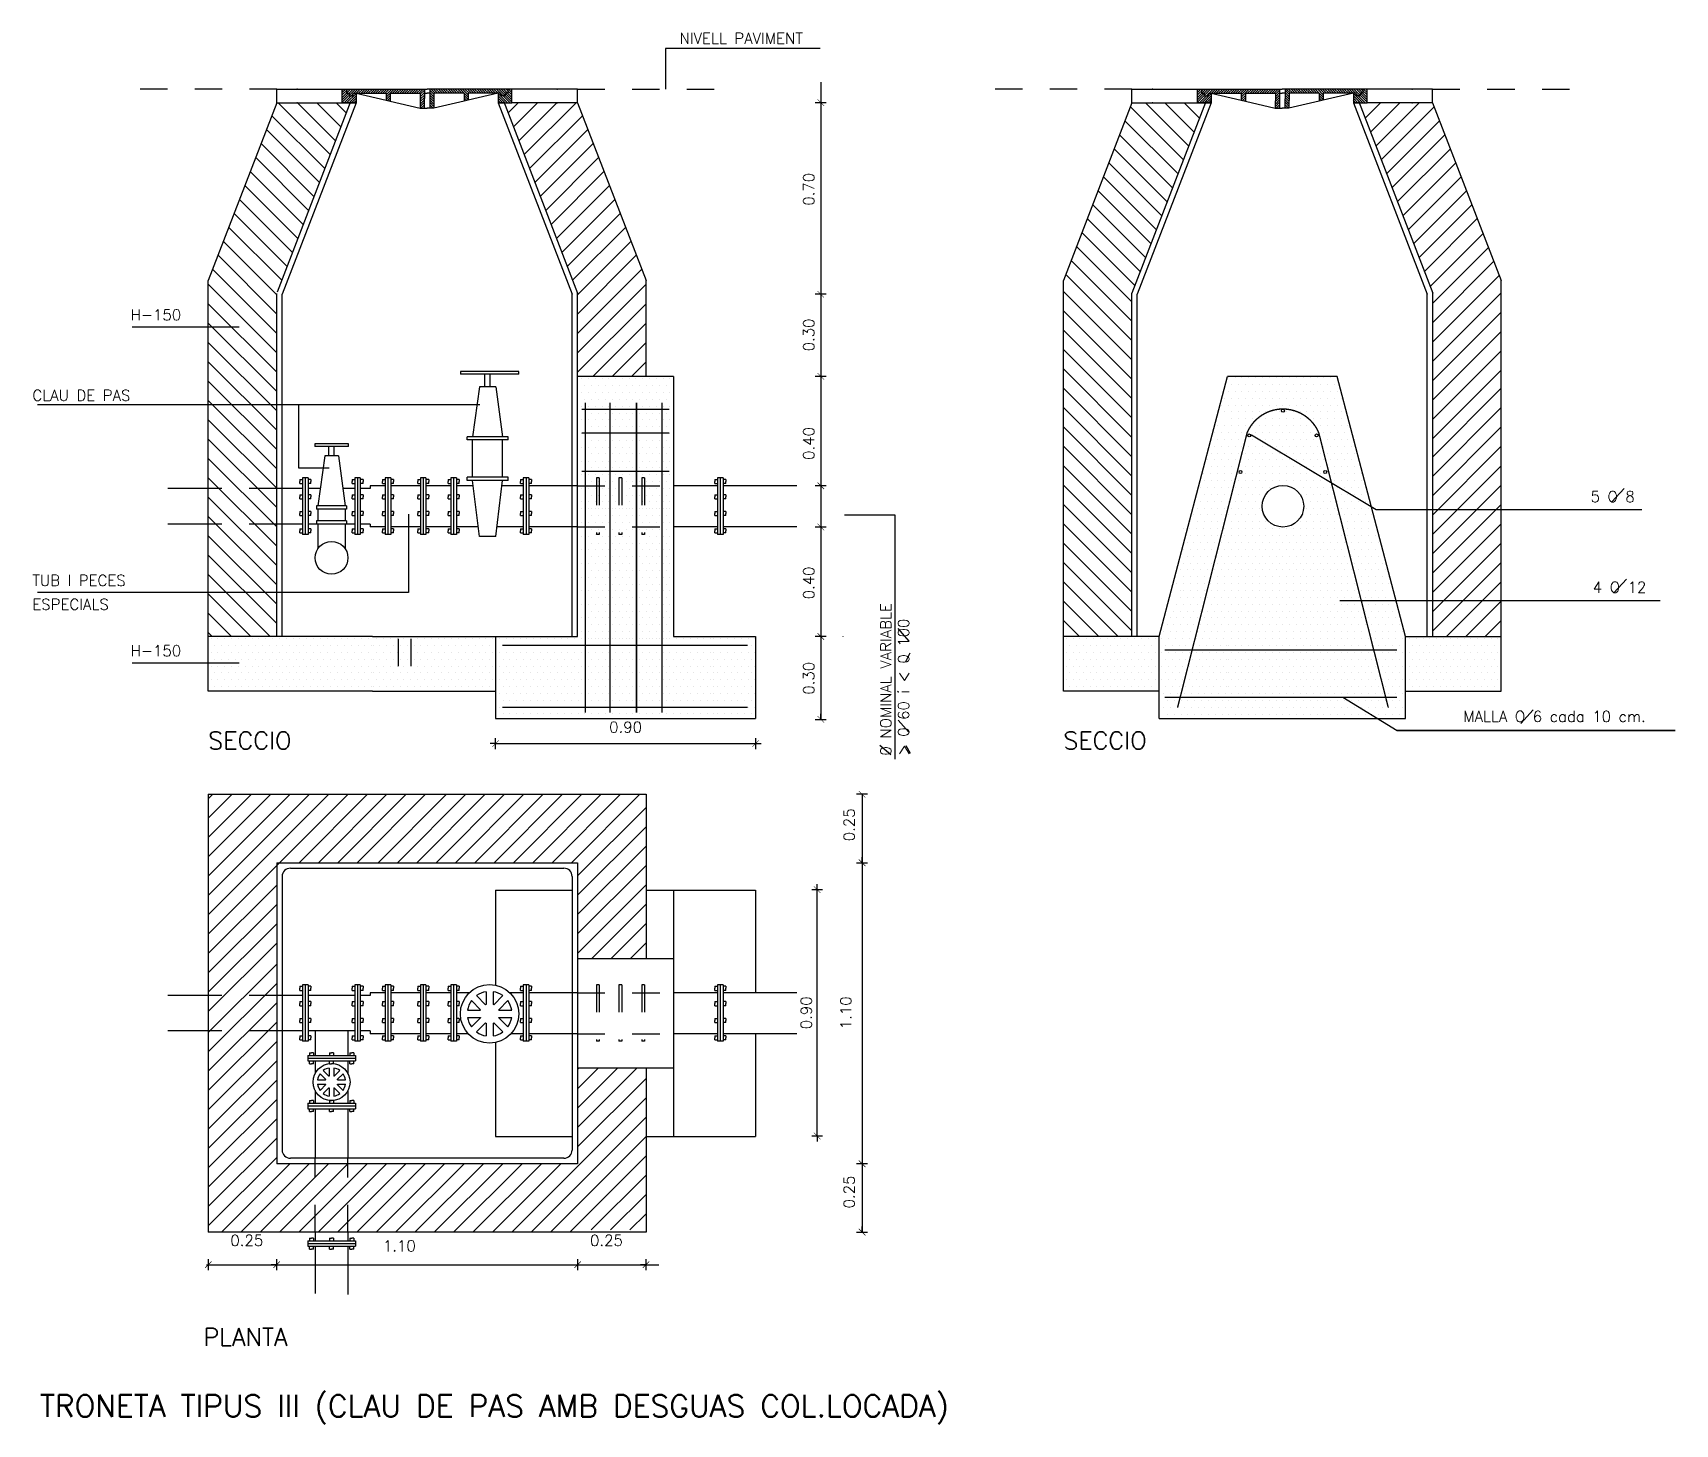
# Model space of a CAD drawing. Extents: x -0.23 to 5.77, y -0.31 to 4.78.
import ezdxf
from ezdxf.enums import TextEntityAlignment as Align

# ---------------------------------------------------------------- set-up
doc = ezdxf.new("R2010")
doc.units = 0
doc.header["$LTSCALE"] = 0.1
doc.linetypes.add('HIDDEN', pattern=[0.375, 0.25, -0.125])
doc.layers.get('0').update_dxf_attribs({"linetype": 'CONTINUOUS'})
doc.layers.get('DEFPOINTS').update_dxf_attribs({"color": 6, "linetype": 'CONTINUOUS'})
doc.styles.add('ROMANS', font='ROMANS.SHX')
doc.dimstyles.get("Standard").update_dxf_attribs({"dimtxt": 0.18, "dimasz": 0.18, "dimexe": 0.18, "dimexo": 0.0625, "dimgap": 0.09, "dimtad": 0, "dimtih": 1, "dimtoh": 1, "dimdec": 4, "dimzin": 0, "dimtxsty": 'STANDARD', "dimcen": 0.09, "dimazin": 3, "dimtfac": 1, "dimtdec": 4, "dimtofl": 0, "dimtmove": 0, "dimatfit": 3, "dimtolj": 1, "dimtzin": 0})

msp = doc.modelspace()

# ---------------------------------------------------------------- texts
at = {"style": 'ROMANS'}
for s, height, p in [('NIVELL PAVIMENT', 0.04, (2.13536, 4.73511)), ('H-150', 0.04, (0.12881, 3.72452)), ('CLAU DE PAS', 0.04, (-0.23009, 3.43024)), ('5 O 8', 0.04, (5.46606, 3.06033)), ('TUB I PECES', 0.04, (-0.23009, 2.75393)), ('4 O 12', 0.04, (5.47417, 2.72905)), ('ESPECIALS', 0.04, (-0.23009, 2.6665)), ('H-150', 0.04, (0.12881, 2.49681)), ('MALLA O 6 cada 10 cm.', 0.04, (5.00068, 2.25688)), ('SECCIO ', 0.064, (0.41277, 2.15677)), ('SECCIO ', 0.064, (3.53869, 2.15677)), ('PLANTA', 0.064, (0.39552, -0.02293)), ('TRONETA TIPUS III (CLAU DE PAS AMB DESGUAS COL.LOCADA)', 0.08, (-0.20232, -0.28275))]:
    msp.add_text(s, height=height, dxfattribs=at).set_placement(p)
at = {"color": 0, "linetype": 'BYBLOCK', "style": 'ROMANS'}
for s, p in [('0.70', (2.60791, 4.20338)), ('0.30', (2.60791, 3.6711)), ('0.40', (2.60791, 3.2745)), ('0.40', (2.60791, 2.76477)), ('0.30', (2.60791, 2.41649)), ('0.90', (2.59873, 1.19385)), ('1.10', (2.7434, 1.19385))]:
    msp.add_text(s, height=0.04, rotation=90, dxfattribs=at).set_placement(p, align=Align.MIDDLE)
at = {"style": 'ROMANS'}
for s, p in [('0 NOMINAL VARIABLE', (2.90973, 2.13391)), ('> 0 60 i < 0 100', (2.97449, 2.13391))]:
    msp.add_text(s, height=0.04, rotation=90, dxfattribs=at).set_placement(p)
at = {"color": 0, "linetype": 'BYBLOCK', "style": 'ROMANS'}
for p in [(2.77557, 1.88077), (2.77557, 0.53891)]:
    msp.add_text('0.25', height=0.04, rotation=90, dxfattribs=at).set_placement(p, align=Align.CENTER)
for p in [(0.55375, 0.342), (1.86843, 0.342)]:
    msp.add_text('0.25', height=0.04, dxfattribs=at).set_placement(p, align=Align.CENTER)
msp.add_text('1.10', height=0.04, dxfattribs=at).set_placement((1.1116, 0.342), align=Align.MIDDLE)

# ---------------------------------------------------------------- blocks, each defined once
blk = doc.blocks.new('*X1')
at = {"color": 0}
for p, q in [((2740, 19852), (2788, 19900)), ((2740, 19860.8), (2779.2, 19900)), ((2740, 19869.7), (2770.3, 19900)), ((2740, 19878.5), (2761.5, 19900)), ((2740, 19887.3), (2752.7, 19900)), ((2740, 19896.2), (2743.8, 19900)), ((2746.9, 19850), (2796.9, 19900)), ((2755.7, 19850), (2790, 19884.3)), ((2764.5, 19850), (2790, 19875.5)), ((2790.7, 19885), (2805.7, 19900)), ((2799.5, 19885), (2814.5, 19900)), ((2808.4, 19885), (2823.4, 19900)), ((2817.2, 19885), (2832.2, 19900)), ((2826, 19885), (2841, 19900)), ((2834.9, 19885), (2849.9, 19900)), ((2843.7, 19885), (2858.7, 19900)), ((2852.6, 19885), (2867.6, 19900)), ((2861.4, 19885), (2876.4, 19900)), ((2870.2, 19885), (2885.2, 19900)), ((2879.1, 19885), (2894.1, 19900)), ((2887.9, 19885), (2902.9, 19900)), ((2896.8, 19885), (2911.8, 19900)), ((2900, 19870.6), (2929.4, 19900)), ((2900, 19879.4), (2920.6, 19900)), ((2900, 19861.7), (2915, 19876.7)), ((2923.3, 19885), (2938.3, 19900)), ((2932.1, 19885), (2947.1, 19900)), ((2941, 19885), (2956, 19900)), ((2949.8, 19885), (2964.8, 19900)), ((2958.6, 19885), (2973.6, 19900)), ((2967.5, 19885), (2982.5, 19900)), ((2976.3, 19885), (2991.3, 19900)), ((2985.1, 19885), (3000.1, 19900)), ((2994, 19885), (3009, 19900)), ((3002.8, 19885), (3017.8, 19900)), ((3011.7, 19885), (3026.7, 19900)), ((3020.5, 19885), (3035.5, 19900)), ((3025, 19880.7), (3040, 19895.7)), ((3025, 19871.8), (3040, 19886.8)), ((3025, 19863), (3040, 19878)), ((2773.4, 19850), (2790, 19866.6)), ((2782.2, 19850), (2790, 19857.8)), ((2905.2, 19858), (2915, 19867.9)), ((2912.3, 19856.4), (2915, 19859)), ((3025, 19854.1), (3040, 19869.1)), ((3025, 19845.3), (3040, 19860.3)), ((3025, 19836.5), (3040, 19851.5)), ((3027.4, 19830), (3040, 19842.6)), ((3036.2, 19830), (3040, 19833.8))]:
    blk.add_line(p, q, dxfattribs=at)
blk = doc.blocks.new('*X2')
at = {"color": 0}
for p, q in [((3537.5, 22275), (3537.5, 22275)), ((3562.5, 22275), (3562.5, 22275)), ((3587.5, 22275), (3587.5, 22275)), ((3612.5, 22275), (3612.5, 22275)), ((3637.5, 22275), (3637.5, 22275)), ((3662.5, 22275), (3662.5, 22275)), ((3687.5, 22275), (3687.5, 22275)), ((3712.5, 22275), (3712.5, 22275)), ((3737.5, 22275), (3737.5, 22275)), ((3762.5, 22275), (3762.5, 22275)), ((3787.5, 22275), (3787.5, 22275)), ((3812.5, 22275), (3812.5, 22275)), ((3837.5, 22275), (3837.5, 22275)), ((3862.5, 22275), (3862.5, 22275)), ((3887.5, 22275), (3887.5, 22275)), ((3912.5, 22275), (3912.5, 22275)), ((3937.5, 22275), (3937.5, 22275)), ((3962.5, 22275), (3962.5, 22275)), ((3987.5, 22275), (3987.5, 22275)), ((4012.5, 22275), (4012.5, 22275)), ((4037.5, 22275), (4037.5, 22275)), ((4062.5, 22275), (4062.5, 22275)), ((4087.5, 22275), (4087.5, 22275)), ((4112.5, 22275), (4112.5, 22275)), ((3525, 22250), (3525, 22250)), ((3537.5, 22225), (3537.5, 22225)), ((3550, 22250), (3550, 22250)), ((3562.5, 22225), (3562.5, 22225)), ((3575, 22250), (3575, 22250)), ((3587.5, 22225), (3587.5, 22225)), ((3600, 22250), (3600, 22250)), ((3612.5, 22225), (3612.5, 22225)), ((3625, 22250), (3625, 22250)), ((3637.5, 22225), (3637.5, 22225)), ((3650, 22250), (3650, 22250)), ((3662.5, 22225), (3662.5, 22225)), ((3675, 22250), (3675, 22250)), ((3687.5, 22225), (3687.5, 22225)), ((3700, 22250), (3700, 22250)), ((3712.5, 22225), (3712.5, 22225)), ((3725, 22250), (3725, 22250)), ((3737.5, 22225), (3737.5, 22225)), ((3750, 22250), (3750, 22250)), ((3762.5, 22225), (3762.5, 22225)), ((3775, 22250), (3775, 22250)), ((3787.5, 22225), (3787.5, 22225)), ((3800, 22250), (3800, 22250)), ((3812.5, 22225), (3812.5, 22225)), ((3825, 22250), (3825, 22250)), ((3837.5, 22225), (3837.5, 22225)), ((3850, 22250), (3850, 22250)), ((3862.5, 22225), (3862.5, 22225)), ((3875, 22250), (3875, 22250)), ((3887.5, 22225), (3887.5, 22225)), ((3900, 22250), (3900, 22250)), ((3912.5, 22225), (3912.5, 22225)), ((3925, 22250), (3925, 22250)), ((3937.5, 22225), (3937.5, 22225)), ((3950, 22250), (3950, 22250)), ((3962.5, 22225), (3962.5, 22225)), ((3975, 22250), (3975, 22250)), ((3987.5, 22225), (3987.5, 22225)), ((4000, 22250), (4000, 22250)), ((4012.5, 22225), (4012.5, 22225)), ((4025, 22250), (4025, 22250)), ((4037.5, 22225), (4037.5, 22225)), ((4050, 22250), (4050, 22250)), ((4062.5, 22225), (4062.5, 22225)), ((4075, 22250), (4075, 22250)), ((4087.5, 22225), (4087.5, 22225)), ((4100, 22250), (4100, 22250)), ((4112.5, 22225), (4112.5, 22225)), ((3525, 22200), (3525, 22200)), ((3537.5, 22175), (3537.5, 22175)), ((3550, 22200), (3550, 22200)), ((3562.5, 22175), (3562.5, 22175)), ((3575, 22200), (3575, 22200)), ((3587.5, 22175), (3587.5, 22175)), ((3600, 22200), (3600, 22200)), ((3612.5, 22175), (3612.5, 22175)), ((3625, 22200), (3625, 22200)), ((3637.5, 22175), (3637.5, 22175)), ((3650, 22200), (3650, 22200)), ((3662.5, 22175), (3662.5, 22175)), ((3675, 22200), (3675, 22200)), ((3687.5, 22175), (3687.5, 22175)), ((3700, 22200), (3700, 22200)), ((3712.5, 22175), (3712.5, 22175)), ((3725, 22200), (3725, 22200)), ((3737.5, 22175), (3737.5, 22175)), ((3750, 22200), (3750, 22200)), ((3762.5, 22175), (3762.5, 22175)), ((3775, 22200), (3775, 22200)), ((3787.5, 22175), (3787.5, 22175)), ((3800, 22200), (3800, 22200)), ((3812.5, 22175), (3812.5, 22175)), ((3825, 22200), (3825, 22200)), ((3837.5, 22175), (3837.5, 22175)), ((3850, 22200), (3850, 22200)), ((3862.5, 22175), (3862.5, 22175)), ((3875, 22200), (3875, 22200)), ((3887.5, 22175), (3887.5, 22175)), ((3900, 22200), (3900, 22200)), ((3912.5, 22175), (3912.5, 22175)), ((3925, 22200), (3925, 22200)), ((3937.5, 22175), (3937.5, 22175)), ((3950, 22200), (3950, 22200)), ((3962.5, 22175), (3962.5, 22175)), ((3975, 22200), (3975, 22200)), ((3987.5, 22175), (3987.5, 22175)), ((4000, 22200), (4000, 22200)), ((4012.5, 22175), (4012.5, 22175)), ((4025, 22200), (4025, 22200)), ((4037.5, 22175), (4037.5, 22175)), ((4050, 22200), (4050, 22200)), ((4062.5, 22175), (4062.5, 22175)), ((4075, 22200), (4075, 22200)), ((4087.5, 22175), (4087.5, 22175)), ((4100, 22200), (4100, 22200)), ((4112.5, 22175), (4112.5, 22175)), ((3525, 22150), (3525, 22150)), ((3525, 22100), (3525, 22100)), ((3537.5, 22125), (3537.5, 22125)), ((3550, 22150), (3550, 22150)), ((3550, 22100), (3550, 22100)), ((3562.5, 22125), (3562.5, 22125)), ((3575, 22150), (3575, 22150)), ((3575, 22100), (3575, 22100)), ((3587.5, 22125), (3587.5, 22125)), ((3600, 22150), (3600, 22150)), ((3600, 22100), (3600, 22100)), ((3612.5, 22125), (3612.5, 22125)), ((3625, 22150), (3625, 22150)), ((3625, 22100), (3625, 22100)), ((3637.5, 22125), (3637.5, 22125)), ((3650, 22150), (3650, 22150)), ((3650, 22100), (3650, 22100)), ((3662.5, 22125), (3662.5, 22125)), ((3675, 22150), (3675, 22150)), ((3675, 22100), (3675, 22100)), ((3687.5, 22125), (3687.5, 22125)), ((3700, 22150), (3700, 22150)), ((3700, 22100), (3700, 22100)), ((3712.5, 22125), (3712.5, 22125)), ((3725, 22150), (3725, 22150)), ((3725, 22100), (3725, 22100)), ((3737.5, 22125), (3737.5, 22125)), ((3750, 22150), (3750, 22150)), ((3750, 22100), (3750, 22100)), ((3762.5, 22125), (3762.5, 22125)), ((3775, 22150), (3775, 22150)), ((3775, 22100), (3775, 22100)), ((3787.5, 22125), (3787.5, 22125)), ((3800, 22150), (3800, 22150)), ((3800, 22100), (3800, 22100)), ((3812.5, 22125), (3812.5, 22125)), ((3825, 22150), (3825, 22150)), ((3825, 22100), (3825, 22100)), ((3837.5, 22125), (3837.5, 22125)), ((3850, 22150), (3850, 22150)), ((3850, 22100), (3850, 22100)), ((3862.5, 22125), (3862.5, 22125)), ((3875, 22150), (3875, 22150)), ((3875, 22100), (3875, 22100)), ((3887.5, 22125), (3887.5, 22125)), ((3900, 22150), (3900, 22150)), ((3900, 22100), (3900, 22100)), ((3912.5, 22125), (3912.5, 22125)), ((3925, 22150), (3925, 22150)), ((3925, 22100), (3925, 22100)), ((3937.5, 22125), (3937.5, 22125)), ((3950, 22150), (3950, 22150)), ((3950, 22100), (3950, 22100)), ((3962.5, 22125), (3962.5, 22125)), ((3975, 22150), (3975, 22150)), ((3975, 22100), (3975, 22100)), ((3987.5, 22125), (3987.5, 22125)), ((4000, 22150), (4000, 22150)), ((4000, 22100), (4000, 22100)), ((4012.5, 22125), (4012.5, 22125)), ((4025, 22150), (4025, 22150)), ((4025, 22100), (4025, 22100)), ((4037.5, 22125), (4037.5, 22125)), ((4050, 22150), (4050, 22150)), ((4050, 22100), (4050, 22100)), ((4062.5, 22125), (4062.5, 22125)), ((4075, 22150), (4075, 22150)), ((4075, 22100), (4075, 22100)), ((4087.5, 22125), (4087.5, 22125)), ((4100, 22150), (4100, 22150)), ((4100, 22100), (4100, 22100)), ((4112.5, 22125), (4112.5, 22125))]:
    blk.add_line(p, q, dxfattribs=at)
blk = doc.blocks.new('COTA')
for p, q in [((0, 50), (0, -50)), ((0, 0), (50, 0))]:
    blk.add_line(p, q)
at = {"const_width": 5}
blk.add_lwpolyline([(-30, -30), (30, 30)], dxfattribs=at)
blk = doc.blocks.new('*D3')
at = {"color": 0, "linetype": 'BYBLOCK'}
blk.add_line((1.4636, 2.1999), (2.413, 2.1999), dxfattribs=at)
at = {"layer": 'DEFPOINTS', "color": 0, "linetype": 'BYBLOCK'}
for p in [(1.4632, 2.1999), (2.4134, 2.1999), (2.4134, 2.1999)]:
    blk.add_point(p, dxfattribs=at)
at = {"color": 0, "linetype": 'BYBLOCK', "xscale": 0.0004, "yscale": 0.0004, "zscale": 0.0004, "rotation": 180}
blk.add_blockref('COTA', (1.4632, 2.1999), dxfattribs=at)
at = {"color": 0, "linetype": 'BYBLOCK', "xscale": 0.0004, "yscale": 0.0004, "zscale": 0.0004}
blk.add_blockref('COTA', (2.4134, 2.1999), dxfattribs=at)
at = {"color": 0, "linetype": 'BYBLOCK', "style": 'ROMANS'}
blk.add_text('0.90', height=0.04, dxfattribs=at).set_placement((1.9383, 2.2399), align=Align.CENTER)

# ---------------------------------------------------------------- dimensions: what is measured, and where the dimension line sits
dim = msp.add_linear_dim(base=(2.41339, 2.17776), p1=(1.46323, 2.17776), p2=(2.41339, 2.17776), text='0.90', dimstyle='Standard')
dim.commit()
dim.dimension.update_dxf_attribs({"geometry": '*D3', "text_midpoint": (1.93831, 2.21776), "insert": (0, -0.0221)})

# ---------------------------------------------------------------- linework, layer by layer
for p, q in [((2.08406, 4.71749), (2.08406, 4.56975)), ((2.64997, 4.71749), (2.08406, 4.71749)), ((0.66352, 4.51975), (0.66352, 4.56975)), ((0.66352, 4.56975), (0.9029, 4.56975)), ((0.9029, 4.51975), (0.9029, 4.56975)), ((0.9029, 4.56975), (0.9179, 4.56975)), ((0.9179, 4.56975), (0.9179, 4.55475)), ((0.9179, 4.56975), (1.2029, 4.56975)), ((1.2029, 4.56975), (1.20248, 4.49975)), ((1.2029, 4.56975), (1.2129, 4.56975)), ((1.2229, 4.56975), (1.2129, 4.56975)), ((1.2229, 4.56975), (1.22248, 4.49975)), ((1.5079, 4.56975), (1.2229, 4.56975)), ((1.5079, 4.56975), (1.5079, 4.55475)), ((1.5229, 4.56975), (1.5079, 4.56975)), ((1.5229, 4.51975), (1.5229, 4.56975)), ((1.76241, 4.56975), (1.52303, 4.56975)), ((1.76241, 4.51975), (1.76241, 4.56975)), ((2.65193, 4.59442), (2.65193, 2.26287)), ((3.78944, 4.56975), (4.02882, 4.56975)), ((3.78944, 4.51975), (3.78944, 4.56975)), ((4.02882, 4.56975), (4.04382, 4.56975)), ((4.02882, 4.51975), (4.02882, 4.56975)), ((4.04382, 4.56975), (4.32882, 4.56975)), ((4.04382, 4.56975), (4.04382, 4.55475)), ((4.32882, 4.56975), (4.3284, 4.49975)), ((4.32882, 4.56975), (4.33882, 4.56975)), ((4.34882, 4.56975), (4.33882, 4.56975)), ((4.34882, 4.56975), (4.3484, 4.49975)), ((4.63382, 4.56975), (4.34882, 4.56975)), ((4.64882, 4.56975), (4.63382, 4.56975)), ((4.63382, 4.56975), (4.63382, 4.55475)), ((4.64882, 4.51975), (4.64882, 4.56975)), ((4.88833, 4.56975), (4.64895, 4.56975)), ((4.88833, 4.51975), (4.88833, 4.56975)), ((0.66352, 4.51975), (0.41297, 3.87001)), ((0.66352, 4.51975), (0.88297, 4.51975)), ((0.93424, 4.52695), (0.6643, 3.82695)), ((0.9529, 4.51975), (0.68297, 3.81975)), ((0.83797, 4.51975), (0.9329, 4.51975)), ((0.9529, 4.51975), (0.9029, 4.51975)), ((0.9179, 4.55475), (0.9279, 4.55475)), ((0.9279, 4.55475), (0.9279, 4.54475)), ((0.9279, 4.54475), (0.9429, 4.54475)), ((0.9329, 4.51975), (0.9529, 4.51975)), ((0.9429, 4.54475), (0.9429, 4.55475)), ((0.9429, 4.55475), (0.9529, 4.55475)), ((0.9529, 4.55475), (0.9529, 4.51975)), ((0.9529, 4.55475), (1.0629, 4.55475)), ((0.9529, 4.55475), (1.0629, 4.52901)), ((1.0629, 4.55475), (1.0629, 4.52901)), ((1.0629, 4.52901), (1.0779, 4.5255)), ((1.0779, 4.55475), (1.0779, 4.5255)), ((1.0779, 4.55475), (1.1879, 4.55475)), ((1.0779, 4.5255), (1.18748, 4.49975)), ((1.1879, 4.55475), (1.18748, 4.49975)), ((1.2029, 4.55475), (1.2129, 4.55475)), ((1.2229, 4.55475), (1.2129, 4.55475)), ((1.2379, 4.55475), (1.23748, 4.49975)), ((1.3479, 4.5255), (1.23748, 4.49975)), ((1.3479, 4.55475), (1.2379, 4.55475)), ((1.3479, 4.55475), (1.3479, 4.5255)), ((1.3629, 4.52901), (1.3479, 4.5255)), ((1.4729, 4.55475), (1.3629, 4.52901)), ((1.3629, 4.55475), (1.3629, 4.52901)), ((1.4729, 4.55475), (1.3629, 4.55475)), ((1.4729, 4.55475), (1.4729, 4.51975)), ((1.4829, 4.55475), (1.4729, 4.55475)), ((1.4729, 4.51975), (1.5229, 4.51975)), ((1.4929, 4.51975), (1.4729, 4.51975)), ((1.47303, 4.51975), (1.74297, 3.81975)), ((1.4829, 4.54475), (1.4829, 4.55475)), ((1.4979, 4.54475), (1.4829, 4.54475)), ((1.49169, 4.52695), (1.76297, 3.82348)), ((1.4979, 4.55475), (1.4979, 4.54475)), ((1.5079, 4.55475), (1.4979, 4.55475)), ((1.76241, 4.51975), (1.5229, 4.51975)), ((1.76241, 4.51975), (2.01297, 3.87001)), ((3.78944, 4.51975), (3.53888, 3.87001)), ((4.06015, 4.52695), (3.78888, 3.82372)), ((3.78944, 4.51975), (4.00888, 4.51975)), ((4.07882, 4.51975), (3.80888, 3.81975)), ((3.96388, 4.51975), (4.05882, 4.51975)), ((4.07882, 4.51975), (4.02882, 4.51975)), ((4.04382, 4.55475), (4.05382, 4.55475)), ((4.05382, 4.55475), (4.05382, 4.54475)), ((4.05382, 4.54475), (4.06882, 4.54475)), ((4.05882, 4.51975), (4.07882, 4.51975)), ((4.06882, 4.55475), (4.07882, 4.55475)), ((4.06882, 4.54475), (4.06882, 4.55475)), ((4.07882, 4.55475), (4.18882, 4.52901)), ((4.07882, 4.55475), (4.18882, 4.55475)), ((4.07882, 4.55475), (4.07882, 4.51975)), ((4.18882, 4.55475), (4.18882, 4.52901)), ((4.18882, 4.52901), (4.20382, 4.5255)), ((4.20382, 4.55475), (4.31382, 4.55475)), ((4.20382, 4.55475), (4.20382, 4.5255)), ((4.20382, 4.5255), (4.3134, 4.49975)), ((4.31382, 4.55475), (4.3134, 4.49975)), ((4.32882, 4.55475), (4.33882, 4.55475)), ((4.34882, 4.55475), (4.33882, 4.55475)), ((4.36382, 4.55475), (4.3634, 4.49975)), ((4.47382, 4.5255), (4.3634, 4.49975)), ((4.47382, 4.55475), (4.36382, 4.55475)), ((4.47382, 4.55475), (4.47382, 4.5255)), ((4.48882, 4.52901), (4.47382, 4.5255)), ((4.59882, 4.55475), (4.48882, 4.55475)), ((4.48882, 4.55475), (4.48882, 4.52901)), ((4.59882, 4.55475), (4.48882, 4.52901)), ((4.60882, 4.55475), (4.59882, 4.55475)), ((4.59882, 4.55475), (4.59882, 4.51975)), ((4.61882, 4.51975), (4.59882, 4.51975)), ((4.59882, 4.51975), (4.64882, 4.51975)), ((4.59895, 4.51975), (4.86888, 3.81975)), ((4.60882, 4.54475), (4.60882, 4.55475)), ((4.62382, 4.54475), (4.60882, 4.54475)), ((4.61761, 4.52695), (4.88888, 3.82348)), ((4.63382, 4.55475), (4.62382, 4.55475)), ((4.62382, 4.55475), (4.62382, 4.54475)), ((4.88833, 4.51975), (4.64882, 4.51975)), ((4.88833, 4.51975), (4.66888, 4.51975)), ((4.88833, 4.51975), (5.13888, 3.87001)), ((1.18748, 4.49975), (1.20248, 4.49975)), ((1.20248, 4.49975), (1.21248, 4.49975)), ((1.22248, 4.49975), (1.21248, 4.49975)), ((1.23748, 4.49975), (1.22248, 4.49975)), ((4.3134, 4.49975), (4.3284, 4.49975)), ((4.3284, 4.49975), (4.3384, 4.49975)), ((4.3484, 4.49975), (4.3384, 4.49975)), ((4.3634, 4.49975), (4.3484, 4.49975)), ((0.41297, 2.36913), (0.41297, 3.87001)), ((2.01297, 3.51975), (2.01297, 3.87001)), ((3.53888, 2.36913), (3.53888, 3.87001)), ((5.13888, 2.36913), (5.13888, 3.87001)), ((0.66297, 2.56913), (0.66297, 3.82282)), ((0.68297, 2.56913), (0.68297, 3.81975)), ((1.74297, 2.56913), (1.74297, 3.81975)), ((1.76297, 2.56913), (1.76297, 3.82348)), ((3.78888, 2.56913), (3.78888, 3.82372)), ((3.80888, 2.56913), (3.80888, 3.81975)), ((4.86888, 2.56913), (4.86888, 3.81975)), ((4.88888, 2.56913), (4.88888, 3.82348)), ((0.13456, 3.70023), (0.52566, 3.70023)), ((1.54786, 3.53723), (1.33463, 3.53723)), ((1.54786, 3.52723), (1.33463, 3.52723)), ((1.40376, 3.48195), (1.37876, 3.29896)), ((1.46376, 3.48195), (1.40376, 3.48195)), ((1.42376, 3.48195), (1.42376, 3.52723)), ((1.44376, 3.48195), (1.44376, 3.52723)), ((1.46376, 3.48195), (1.48876, 3.29896)), ((2.11297, 3.51975), (1.76297, 3.51975)), ((2.11297, 3.51975), (2.11297, 2.56913)), ((3.88888, 2.56913), (4.13888, 3.51975)), ((4.53888, 3.51975), (4.13888, 3.51975)), ((4.78888, 2.56913), (4.53888, 3.51975)), ((1.40575, 3.41578), (-0.21122, 3.41578)), ((0.74319, 3.41578), (0.74319, 3.18573)), ((4.68148, 3.03184), (4.22581, 3.30515)), ((0.92494, 3.27366), (0.80198, 3.27366)), ((0.92494, 3.26366), (0.80198, 3.26366)), ((0.85362, 3.22931), (0.85362, 3.26366)), ((0.87362, 3.22931), (0.87362, 3.26366)), ((1.50876, 3.29896), (1.35876, 3.29896)), ((1.35876, 3.28721), (1.35876, 3.29896)), ((1.50876, 3.28721), (1.35876, 3.28721)), ((1.37876, 3.15081), (1.37876, 3.28721)), ((1.48876, 3.15081), (1.48876, 3.28721)), ((1.50876, 3.28721), (1.50876, 3.29896)), ((0.74319, 3.18573), (0.85538, 3.18573)), ((0.83854, 3.22931), (0.81362, 3.04633)), ((0.8887, 3.22931), (0.83854, 3.22931)), ((0.8887, 3.22931), (0.91362, 3.04633)), ((0.74754, 3.14329), (0.74754, 3.13579)), ((0.74754, 3.14329), (0.75754, 3.14329)), ((0.74754, 3.12829), (0.74754, 3.13579)), ((0.74754, 3.12829), (0.75754, 3.12829)), ((0.77754, 3.14869), (0.75754, 3.14869)), ((0.75754, 3.14869), (0.75754, 2.94225)), ((0.76754, 3.14869), (0.76754, 2.94225)), ((0.77754, 3.14869), (0.77754, 2.94225)), ((0.78754, 3.14329), (0.77754, 3.14329)), ((0.78754, 3.12829), (0.77754, 3.12829)), ((0.78754, 3.14329), (0.78754, 3.13579)), ((0.78754, 3.12829), (0.78754, 3.13579)), ((0.93866, 3.14329), (0.94866, 3.14329)), ((0.93866, 3.14329), (0.93866, 3.13579)), ((0.93866, 3.12829), (0.93866, 3.13579)), ((0.93866, 3.12829), (0.94866, 3.12829)), ((0.94866, 3.14869), (0.94866, 2.94225)), ((0.96866, 3.14869), (0.94866, 3.14869)), ((0.95866, 3.14869), (0.95866, 2.94225)), ((0.96866, 3.14869), (0.96866, 2.94225)), ((0.97866, 3.14329), (0.96866, 3.14329)), ((0.97866, 3.12829), (0.96866, 3.12829)), ((0.97866, 3.14329), (0.97866, 3.13579)), ((0.97866, 3.12829), (0.97866, 3.13579)), ((1.04974, 3.14329), (1.05974, 3.14329)), ((1.04974, 3.14329), (1.04974, 3.13579)), ((1.04974, 3.12829), (1.04974, 3.13579)), ((1.04974, 3.12829), (1.05974, 3.12829)), ((1.05974, 3.14869), (1.05974, 2.94225)), ((1.07974, 3.14869), (1.05974, 3.14869)), ((1.06974, 3.14869), (1.06974, 2.94225)), ((1.07974, 3.14869), (1.07974, 2.94225)), ((1.08974, 3.14329), (1.07974, 3.14329)), ((1.08974, 3.12829), (1.07974, 3.12829)), ((1.08974, 3.14329), (1.08974, 3.13579)), ((1.08974, 3.12829), (1.08974, 3.13579)), ((1.17857, 3.14329), (1.18857, 3.14329)), ((1.17857, 3.14329), (1.17857, 3.13579)), ((1.17857, 3.12829), (1.17857, 3.13579)), ((1.17857, 3.12829), (1.18857, 3.12829)), ((1.18857, 3.14869), (1.18857, 2.94225)), ((1.20857, 3.14869), (1.18857, 3.14869)), ((1.19857, 3.14869), (1.19857, 2.94225)), ((1.20857, 3.14869), (1.20857, 2.94225)), ((1.21857, 3.14329), (1.20857, 3.14329)), ((1.21857, 3.12829), (1.20857, 3.12829)), ((1.21857, 3.14329), (1.21857, 3.13579)), ((1.21857, 3.12829), (1.21857, 3.13579)), ((1.28982, 3.14329), (1.29982, 3.14329)), ((1.28982, 3.14329), (1.28982, 3.13579)), ((1.28982, 3.12829), (1.28982, 3.13579)), ((1.28982, 3.12829), (1.29982, 3.12829)), ((1.29982, 3.14869), (1.29982, 2.94225)), ((1.31982, 3.14869), (1.29982, 3.14869)), ((1.30982, 3.14869), (1.30982, 2.94225)), ((1.31982, 3.14869), (1.31982, 2.94225)), ((1.32982, 3.14329), (1.31982, 3.14329)), ((1.32982, 3.12829), (1.31982, 3.12829)), ((1.32982, 3.14329), (1.32982, 3.13579)), ((1.32982, 3.12829), (1.32982, 3.13579)), ((1.50876, 3.15081), (1.35876, 3.15081)), ((1.35876, 3.1392), (1.35876, 3.15081)), ((1.50876, 3.1392), (1.35876, 3.1392)), ((1.40376, 2.93464), (1.37876, 3.1392)), ((1.46376, 2.93464), (1.48876, 3.1392)), ((1.50876, 3.1392), (1.50876, 3.15081)), ((1.55451, 3.14329), (1.56451, 3.14329)), ((1.55451, 3.14329), (1.55451, 3.13579)), ((1.55451, 3.12829), (1.55451, 3.13579)), ((1.55451, 3.12829), (1.56451, 3.12829)), ((1.56451, 3.14869), (1.56451, 2.94225)), ((1.58451, 3.14869), (1.56451, 3.14869)), ((1.57451, 3.14869), (1.57451, 2.94225)), ((1.58451, 3.14869), (1.58451, 2.94225)), ((1.59451, 3.14329), (1.58451, 3.14329)), ((1.59451, 3.12829), (1.58451, 3.12829)), ((1.59451, 3.14329), (1.59451, 3.13579)), ((1.59451, 3.12829), (1.59451, 3.13579)), ((2.26449, 3.14329), (2.27449, 3.14329)), ((2.26449, 3.14329), (2.26449, 3.13579)), ((2.26449, 3.12829), (2.26449, 3.13579)), ((2.26449, 3.12829), (2.27449, 3.12829)), ((2.27449, 3.14869), (2.27449, 2.94225)), ((2.29449, 3.14869), (2.27449, 3.14869)), ((2.28449, 3.14869), (2.28449, 2.94225)), ((2.29449, 3.14869), (2.29449, 2.94225)), ((2.30449, 3.14329), (2.29449, 3.14329)), ((2.30449, 3.12829), (2.29449, 3.12829)), ((2.30449, 3.14329), (2.30449, 3.13579)), ((2.30449, 3.12829), (2.30449, 3.13579)), ((0.41297, 3.10975), (0.26525, 3.10975)), ((0.75754, 3.10975), (0.66297, 3.10975)), ((0.74754, 3.0872), (0.75754, 3.0872)), ((0.74754, 3.0872), (0.74754, 3.0797)), ((0.74754, 3.0722), (0.74754, 3.0797)), ((0.74754, 3.0722), (0.75754, 3.0722)), ((0.82055, 3.10975), (0.77754, 3.10975)), ((0.78754, 3.0872), (0.77754, 3.0872)), ((0.78754, 3.0722), (0.77754, 3.0722)), ((0.78754, 3.0872), (0.78754, 3.0797)), ((0.78754, 3.0722), (0.78754, 3.0797)), ((0.94866, 3.10975), (0.90669, 3.10975)), ((0.93866, 3.0872), (0.93866, 3.0797)), ((0.93866, 3.0872), (0.94866, 3.0872)), ((0.93866, 3.0722), (0.93866, 3.0797)), ((0.93866, 3.0722), (0.94866, 3.0722)), ((1.00519, 3.10975), (0.96866, 3.10975)), ((0.97866, 3.0872), (0.96866, 3.0872)), ((0.97866, 3.0722), (0.96866, 3.0722)), ((0.97866, 3.0872), (0.97866, 3.0797)), ((0.97866, 3.0722), (0.97866, 3.0797)), ((1.05974, 3.11975), (1.00519, 3.11975)), ((1.00519, 3.11975), (1.00519, 3.10975)), ((1.04974, 3.0872), (1.04974, 3.0797)), ((1.04974, 3.0872), (1.05974, 3.0872)), ((1.04974, 3.0722), (1.04974, 3.0797)), ((1.04974, 3.0722), (1.05974, 3.0722)), ((1.18857, 3.11975), (1.07974, 3.11975)), ((1.08974, 3.0872), (1.07974, 3.0872)), ((1.08974, 3.0722), (1.07974, 3.0722)), ((1.08974, 3.0872), (1.08974, 3.0797)), ((1.08974, 3.0722), (1.08974, 3.0797)), ((1.17857, 3.0872), (1.17857, 3.0797)), ((1.17857, 3.0872), (1.18857, 3.0872)), ((1.17857, 3.0722), (1.17857, 3.0797)), ((1.17857, 3.0722), (1.18857, 3.0722)), ((1.29982, 3.11975), (1.20857, 3.11975)), ((1.21857, 3.0872), (1.20857, 3.0872)), ((1.21857, 3.0722), (1.20857, 3.0722)), ((1.21857, 3.0872), (1.21857, 3.0797)), ((1.21857, 3.0722), (1.21857, 3.0797)), ((1.28982, 3.0872), (1.28982, 3.0797)), ((1.28982, 3.0872), (1.29982, 3.0872)), ((1.28982, 3.0722), (1.28982, 3.0797)), ((1.28982, 3.0722), (1.29982, 3.0722)), ((1.38113, 3.11975), (1.31982, 3.11975)), ((1.32982, 3.0872), (1.31982, 3.0872)), ((1.32982, 3.0722), (1.31982, 3.0722)), ((1.32982, 3.0872), (1.32982, 3.0797)), ((1.32982, 3.0722), (1.32982, 3.0797)), ((1.56451, 3.11975), (1.48638, 3.11975)), ((1.55451, 3.0872), (1.55451, 3.0797)), ((1.55451, 3.0872), (1.56451, 3.0872)), ((1.55451, 3.0722), (1.55451, 3.0797)), ((1.55451, 3.0722), (1.56451, 3.0722)), ((1.76297, 3.11975), (1.58451, 3.11975)), ((1.59451, 3.0872), (1.58451, 3.0872)), ((1.59451, 3.0722), (1.58451, 3.0722)), ((1.59451, 3.0872), (1.59451, 3.0797)), ((1.59451, 3.0722), (1.59451, 3.0797)), ((2.27449, 3.11975), (2.11297, 3.11975)), ((2.26449, 3.0872), (2.26449, 3.0797)), ((2.26449, 3.0872), (2.27449, 3.0872)), ((2.26449, 3.0722), (2.26449, 3.0797)), ((2.26449, 3.0722), (2.27449, 3.0722)), ((2.56386, 3.11975), (2.29449, 3.11975)), ((2.30449, 3.0872), (2.29449, 3.0872)), ((2.30449, 3.0722), (2.29449, 3.0722)), ((2.30449, 3.0872), (2.30449, 3.0797)), ((2.30449, 3.0722), (2.30449, 3.0797)), ((5.54297, 3.06068), (5.58861, 3.11042)), ((0.74754, 3.02575), (0.75754, 3.02575)), ((0.74754, 3.02575), (0.74754, 3.01825)), ((0.74754, 3.01075), (0.74754, 3.01825)), ((0.74754, 3.01075), (0.75754, 3.01075)), ((0.78754, 3.02575), (0.77754, 3.02575)), ((0.78754, 3.01075), (0.77754, 3.01075)), ((0.78754, 3.02575), (0.78754, 3.01825)), ((0.78754, 3.01075), (0.78754, 3.01825)), ((0.91862, 3.04633), (0.80862, 3.04633)), ((0.80862, 3.04633), (0.80862, 3.03471)), ((0.91862, 3.03471), (0.80862, 3.03471)), ((0.81362, 3.03471), (0.81362, 2.99137)), ((0.91362, 3.03471), (0.91362, 2.99137)), ((0.91862, 3.04633), (0.91862, 3.03471)), ((0.93866, 3.02575), (0.93866, 3.01825)), ((0.93866, 3.02575), (0.94866, 3.02575)), ((0.93866, 3.01075), (0.93866, 3.01825)), ((0.93866, 3.01075), (0.94866, 3.01075)), ((0.97866, 3.02575), (0.96866, 3.02575)), ((0.97866, 3.01075), (0.96866, 3.01075)), ((0.97866, 3.02575), (0.97866, 3.01825)), ((0.97866, 3.01075), (0.97866, 3.01825)), ((1.04974, 3.02575), (1.04974, 3.01825)), ((1.04974, 3.02575), (1.05974, 3.02575)), ((1.04974, 3.01075), (1.04974, 3.01825)), ((1.04974, 3.01075), (1.05974, 3.01075)), ((1.08974, 3.02575), (1.07974, 3.02575)), ((1.08974, 3.01075), (1.07974, 3.01075)), ((1.08974, 3.02575), (1.08974, 3.01825)), ((1.08974, 3.01075), (1.08974, 3.01825)), ((1.14502, 3.01668), (1.14502, 2.72964)), ((1.17857, 3.02575), (1.17857, 3.01825)), ((1.17857, 3.02575), (1.18857, 3.02575)), ((1.17857, 3.01075), (1.17857, 3.01825)), ((1.17857, 3.01075), (1.18857, 3.01075)), ((1.21857, 3.02575), (1.20857, 3.02575)), ((1.21857, 3.01075), (1.20857, 3.01075)), ((1.21857, 3.02575), (1.21857, 3.01825)), ((1.21857, 3.01075), (1.21857, 3.01825)), ((1.28982, 3.02575), (1.28982, 3.01825)), ((1.28982, 3.02575), (1.29982, 3.02575)), ((1.28982, 3.01075), (1.28982, 3.01825)), ((1.28982, 3.01075), (1.29982, 3.01075)), ((1.32982, 3.02575), (1.31982, 3.02575)), ((1.32982, 3.01075), (1.31982, 3.01075)), ((1.32982, 3.02575), (1.32982, 3.01825)), ((1.32982, 3.01075), (1.32982, 3.01825)), ((1.55451, 3.02575), (1.55451, 3.01825)), ((1.55451, 3.02575), (1.56451, 3.02575)), ((1.55451, 3.01075), (1.55451, 3.01825)), ((1.55451, 3.01075), (1.56451, 3.01075)), ((1.59451, 3.02575), (1.58451, 3.02575)), ((1.59451, 3.01075), (1.58451, 3.01075)), ((1.59451, 3.02575), (1.59451, 3.01825)), ((1.59451, 3.01075), (1.59451, 3.01825)), ((2.26449, 3.02575), (2.26449, 3.01825)), ((2.26449, 3.02575), (2.27449, 3.02575)), ((2.26449, 3.01075), (2.26449, 3.01825)), ((2.26449, 3.01075), (2.27449, 3.01075)), ((2.30449, 3.02575), (2.29449, 3.02575)), ((2.30449, 3.01075), (2.29449, 3.01075)), ((2.30449, 3.02575), (2.30449, 3.01825)), ((2.30449, 3.01075), (2.30449, 3.01825)), ((2.92338, 3.01187), (2.73846, 3.01187)), ((2.92338, 2.12122), (2.92338, 3.01187)), ((5.65346, 3.03184), (4.68148, 3.03184)), ((0.41297, 2.97975), (0.26525, 2.97975)), ((0.75754, 2.97975), (0.66297, 2.97975)), ((0.74754, 2.96265), (0.75754, 2.96265)), ((0.74754, 2.96265), (0.74754, 2.95515)), ((0.74754, 2.94765), (0.74754, 2.95515)), ((0.74754, 2.94765), (0.75754, 2.94765)), ((0.77754, 2.94225), (0.75754, 2.94225)), ((0.94866, 2.97975), (0.77754, 2.97975)), ((0.78754, 2.96265), (0.77754, 2.96265)), ((0.78754, 2.94765), (0.77754, 2.94765)), ((0.78754, 2.96265), (0.78754, 2.95515)), ((0.78754, 2.94765), (0.78754, 2.95515)), ((0.91862, 2.99137), (0.80862, 2.99137)), ((0.80862, 2.99137), (0.80862, 2.97975)), ((0.81362, 2.97975), (0.81362, 2.88965)), ((0.91362, 2.97975), (0.91362, 2.88965)), ((0.91862, 2.99137), (0.91862, 2.97975)), ((0.93866, 2.96265), (0.93866, 2.95515)), ((0.93866, 2.96265), (0.94866, 2.96265)), ((0.93866, 2.94765), (0.93866, 2.95515)), ((0.93866, 2.94765), (0.94866, 2.94765)), ((0.96866, 2.94225), (0.94866, 2.94225)), ((1.00519, 2.97975), (0.96866, 2.97975)), ((0.97866, 2.96265), (0.96866, 2.96265)), ((0.97866, 2.94765), (0.96866, 2.94765)), ((0.97866, 2.96265), (0.97866, 2.95515)), ((0.97866, 2.94765), (0.97866, 2.95515)), ((1.00519, 2.97975), (1.00519, 2.96975)), ((1.05974, 2.96975), (1.00519, 2.96975)), ((1.04974, 2.96265), (1.04974, 2.95515)), ((1.04974, 2.96265), (1.05974, 2.96265)), ((1.04974, 2.94765), (1.04974, 2.95515)), ((1.04974, 2.94765), (1.05974, 2.94765)), ((1.07974, 2.94225), (1.05974, 2.94225)), ((1.18857, 2.96975), (1.07974, 2.96975)), ((1.08974, 2.96265), (1.07974, 2.96265)), ((1.08974, 2.94765), (1.07974, 2.94765)), ((1.08974, 2.96265), (1.08974, 2.95515)), ((1.08974, 2.94765), (1.08974, 2.95515)), ((1.17857, 2.96265), (1.17857, 2.95515)), ((1.17857, 2.96265), (1.18857, 2.96265)), ((1.17857, 2.94765), (1.17857, 2.95515)), ((1.17857, 2.94765), (1.18857, 2.94765)), ((1.20857, 2.94225), (1.18857, 2.94225)), ((1.29982, 2.96975), (1.20857, 2.96975)), ((1.21857, 2.96265), (1.20857, 2.96265)), ((1.21857, 2.94765), (1.20857, 2.94765)), ((1.21857, 2.96265), (1.21857, 2.95515)), ((1.21857, 2.94765), (1.21857, 2.95515)), ((1.28982, 2.96265), (1.28982, 2.95515)), ((1.28982, 2.96265), (1.29982, 2.96265)), ((1.28982, 2.94765), (1.28982, 2.95515)), ((1.28982, 2.94765), (1.29982, 2.94765)), ((1.31982, 2.94225), (1.29982, 2.94225)), ((1.39947, 2.96975), (1.31982, 2.96975)), ((1.32982, 2.96265), (1.31982, 2.96265)), ((1.32982, 2.94765), (1.31982, 2.94765)), ((1.32982, 2.96265), (1.32982, 2.95515)), ((1.32982, 2.94765), (1.32982, 2.95515)), ((1.56451, 2.96975), (1.46805, 2.96975)), ((1.55451, 2.96265), (1.55451, 2.95515)), ((1.55451, 2.96265), (1.56451, 2.96265)), ((1.55451, 2.94765), (1.55451, 2.95515)), ((1.55451, 2.94765), (1.56451, 2.94765)), ((1.58451, 2.94225), (1.56451, 2.94225)), ((1.76297, 2.96975), (1.58451, 2.96975)), ((1.59451, 2.96265), (1.58451, 2.96265)), ((1.59451, 2.94765), (1.58451, 2.94765)), ((1.59451, 2.96265), (1.59451, 2.95515)), ((1.59451, 2.94765), (1.59451, 2.95515)), ((2.27449, 2.96975), (2.11297, 2.96975)), ((2.26449, 2.96265), (2.26449, 2.95515)), ((2.26449, 2.96265), (2.27449, 2.96265)), ((2.26449, 2.94765), (2.26449, 2.95515)), ((2.26449, 2.94765), (2.27449, 2.94765)), ((2.29449, 2.94225), (2.27449, 2.94225)), ((2.56386, 2.96975), (2.29449, 2.96975)), ((2.30449, 2.96265), (2.29449, 2.96265)), ((2.30449, 2.94765), (2.29449, 2.94765)), ((2.30449, 2.96265), (2.30449, 2.95515)), ((2.30449, 2.94765), (2.30449, 2.95515)), ((1.46376, 2.93464), (1.40376, 2.93464)), ((5.55131, 2.72839), (5.59695, 2.77813)), ((1.14502, 2.72964), (-0.21122, 2.72964)), ((4.54897, 2.70042), (5.71972, 2.70042)), ((2.93343, 2.59838), (2.97324, 2.55148)), ((0.41297, 2.36913), (0.41297, 2.56913)), ((0.66297, 2.56913), (0.41297, 2.56913)), ((1.01297, 2.56913), (0.66297, 2.56913)), ((1.01297, 2.56913), (1.36297, 2.56913)), ((1.36297, 2.56913), (1.76297, 2.56913)), ((1.46297, 2.56913), (1.46297, 2.26913)), ((2.11297, 2.56913), (2.41297, 2.56913)), ((2.41297, 2.56913), (2.41297, 2.26913)), ((3.78888, 2.56913), (3.53888, 2.56913)), ((3.53888, 2.36913), (3.53888, 2.56913)), ((3.88888, 2.56913), (3.78888, 2.56913)), ((3.88888, 2.26913), (3.88888, 2.56913)), ((4.78888, 2.56913), (5.13888, 2.56913)), ((4.78888, 2.26913), (4.78888, 2.56913)), ((0.13456, 2.47252), (0.52566, 2.47252)), ((2.96328, 2.47757), (2.97892, 2.50884)), ((1.01297, 2.36913), (0.41297, 2.36913)), ((1.01297, 2.36913), (1.46297, 2.36913)), ((3.88888, 2.36913), (3.53888, 2.36913)), ((4.55998, 2.34704), (4.75874, 2.22547)), ((4.78888, 2.36913), (5.13888, 2.36913)), ((5.21078, 2.25086), (5.25642, 2.3006)), ((1.46297, 2.26913), (2.41297, 2.26913)), ((2.93485, 2.26294), (2.97324, 2.21887)), ((3.88888, 2.26913), (4.78888, 2.26913)), ((4.75874, 2.22547), (5.77496, 2.22547)), ((5.77496, 2.22547), (4.75874, 2.22547)), ((2.86804, 2.17197), (2.90785, 2.13785)), ((2.96328, 2.17054), (2.97892, 2.14212)), ((0.41297, 1.99238), (2.01297, 1.99238)), ((0.41297, 1.99238), (0.41297, 0.39238)), ((2.01297, 1.99238), (2.01297, 1.39238)), ((2.8028, 1.99296), (2.8028, 0.3921)), ((0.66297, 1.74238), (1.76297, 1.74238)), ((0.66297, 1.74238), (0.66297, 0.64238)), ((1.76297, 1.74238), (1.76297, 0.64238)), ((0.68297, 1.69238), (0.68297, 0.69238)), ((0.71297, 1.72238), (1.71297, 1.72238)), ((1.74297, 1.69238), (1.74297, 0.69238)), ((1.46297, 1.64238), (1.74297, 1.64238)), ((1.46297, 1.64238), (1.46297, 1.29471)), ((2.01297, 1.64238), (2.41297, 1.64238)), ((2.11297, 1.64238), (2.11297, 1.26738)), ((2.41297, 1.64238), (2.41297, 1.26738)), ((1.76297, 1.39238), (2.11297, 1.39238)), ((0.74754, 1.29091), (0.75754, 1.29091)), ((0.74754, 1.29091), (0.74754, 1.28341)), ((0.74754, 1.27591), (0.74754, 1.28341)), ((0.74754, 1.27591), (0.75754, 1.27591)), ((0.75754, 1.29631), (0.75754, 1.08987)), ((0.77754, 1.29631), (0.75754, 1.29631)), ((0.76754, 1.29631), (0.76754, 1.08987)), ((0.77754, 1.29631), (0.77754, 1.08987)), ((0.78754, 1.29091), (0.77754, 1.29091)), ((0.78754, 1.27591), (0.77754, 1.27591)), ((0.78754, 1.29091), (0.78754, 1.28341)), ((0.78754, 1.27591), (0.78754, 1.28341)), ((0.93866, 1.29091), (0.93866, 1.28341)), ((0.93866, 1.29091), (0.94866, 1.29091)), ((0.93866, 1.27591), (0.93866, 1.28341)), ((0.93866, 1.27591), (0.94866, 1.27591)), ((0.96866, 1.29631), (0.94866, 1.29631)), ((0.94866, 1.29631), (0.94866, 1.08987)), ((0.95866, 1.29631), (0.95866, 1.08987)), ((0.96866, 1.29631), (0.96866, 1.08987)), ((0.97866, 1.29091), (0.96866, 1.29091)), ((0.97866, 1.27591), (0.96866, 1.27591)), ((0.97866, 1.29091), (0.97866, 1.28341)), ((0.97866, 1.27591), (0.97866, 1.28341)), ((1.00519, 1.26738), (1.00519, 1.25738)), ((1.05974, 1.26738), (1.00519, 1.26738)), ((1.04974, 1.29091), (1.04974, 1.28341)), ((1.04974, 1.29091), (1.05974, 1.29091)), ((1.04974, 1.27591), (1.04974, 1.28341)), ((1.04974, 1.27591), (1.05974, 1.27591)), ((1.07974, 1.29631), (1.05974, 1.29631)), ((1.05974, 1.29631), (1.05974, 1.08987)), ((1.06974, 1.29631), (1.06974, 1.08987)), ((1.07974, 1.29631), (1.07974, 1.08987)), ((1.08974, 1.29091), (1.07974, 1.29091)), ((1.08974, 1.27591), (1.07974, 1.27591)), ((1.18857, 1.26738), (1.07974, 1.26738)), ((1.08974, 1.29091), (1.08974, 1.28341)), ((1.08974, 1.27591), (1.08974, 1.28341)), ((1.17857, 1.29091), (1.17857, 1.28341)), ((1.17857, 1.29091), (1.18857, 1.29091)), ((1.17857, 1.27591), (1.17857, 1.28341)), ((1.17857, 1.27591), (1.18857, 1.27591)), ((1.20857, 1.29631), (1.18857, 1.29631)), ((1.18857, 1.29631), (1.18857, 1.08987)), ((1.19857, 1.29631), (1.19857, 1.08987)), ((1.20857, 1.29631), (1.20857, 1.08987)), ((1.21857, 1.29091), (1.20857, 1.29091)), ((1.21857, 1.27591), (1.20857, 1.27591)), ((1.29982, 1.26738), (1.20857, 1.26738)), ((1.21857, 1.29091), (1.21857, 1.28341)), ((1.21857, 1.27591), (1.21857, 1.28341)), ((1.28982, 1.29091), (1.28982, 1.28341)), ((1.28982, 1.29091), (1.29982, 1.29091)), ((1.28982, 1.27591), (1.28982, 1.28341)), ((1.28982, 1.27591), (1.29982, 1.27591)), ((1.31982, 1.29631), (1.29982, 1.29631)), ((1.29982, 1.29631), (1.29982, 1.08987)), ((1.30982, 1.29631), (1.30982, 1.08987)), ((1.31982, 1.29631), (1.31982, 1.08987)), ((1.32982, 1.29091), (1.31982, 1.29091)), ((1.32982, 1.27591), (1.31982, 1.27591)), ((1.36751, 1.26738), (1.31982, 1.26738)), ((1.32982, 1.29091), (1.32982, 1.28341)), ((1.32982, 1.27591), (1.32982, 1.28341)), ((1.42828, 1.27106), (1.42828, 1.22424)), ((1.4542, 1.27106), (1.4542, 1.22424)), ((1.56451, 1.26738), (1.51498, 1.26738)), ((1.55451, 1.29091), (1.55451, 1.28341)), ((1.55451, 1.29091), (1.56451, 1.29091)), ((1.55451, 1.27591), (1.55451, 1.28341)), ((1.55451, 1.27591), (1.56451, 1.27591)), ((1.58451, 1.29631), (1.56451, 1.29631)), ((1.56451, 1.29631), (1.56451, 1.08987)), ((1.57451, 1.29631), (1.57451, 1.08987)), ((1.58451, 1.29631), (1.58451, 1.08987)), ((1.59451, 1.29091), (1.58451, 1.29091)), ((1.59451, 1.27591), (1.58451, 1.27591)), ((1.76297, 1.26738), (1.58451, 1.26738)), ((1.59451, 1.29091), (1.59451, 1.28341)), ((1.59451, 1.27591), (1.59451, 1.28341)), ((2.27449, 1.26738), (2.11297, 1.26738)), ((2.11297, 1.26738), (2.11297, 0.74238)), ((2.26449, 1.29091), (2.26449, 1.28341)), ((2.26449, 1.29091), (2.27449, 1.29091)), ((2.26449, 1.27591), (2.26449, 1.28341)), ((2.26449, 1.27591), (2.27449, 1.27591)), ((2.29449, 1.29631), (2.27449, 1.29631)), ((2.27449, 1.29631), (2.27449, 1.08987)), ((2.28449, 1.29631), (2.28449, 1.08987)), ((2.29449, 1.29631), (2.29449, 1.08987)), ((2.30449, 1.29091), (2.29449, 1.29091)), ((2.30449, 1.27591), (2.29449, 1.27591)), ((2.56386, 1.26738), (2.29449, 1.26738)), ((2.30449, 1.29091), (2.30449, 1.28341)), ((2.30449, 1.27591), (2.30449, 1.28341)), ((0.41297, 1.25738), (0.26525, 1.25738)), ((0.75754, 1.25738), (0.66297, 1.25738)), ((0.74754, 1.23482), (0.74754, 1.22732)), ((0.74754, 1.23482), (0.75754, 1.23482)), ((0.74754, 1.21982), (0.74754, 1.22732)), ((0.74754, 1.21982), (0.75754, 1.21982)), ((0.94866, 1.25738), (0.77754, 1.25738)), ((0.78754, 1.23482), (0.77754, 1.23482)), ((0.78754, 1.21982), (0.77754, 1.21982)), ((0.78754, 1.23482), (0.78754, 1.22732)), ((0.78754, 1.21982), (0.78754, 1.22732)), ((0.93866, 1.23482), (0.94866, 1.23482)), ((0.93866, 1.23482), (0.93866, 1.22732)), ((0.93866, 1.21982), (0.93866, 1.22732)), ((0.93866, 1.21982), (0.94866, 1.21982)), ((1.00519, 1.25738), (0.96866, 1.25738)), ((0.97866, 1.23482), (0.96866, 1.23482)), ((0.97866, 1.21982), (0.96866, 1.21982)), ((0.97866, 1.23482), (0.97866, 1.22732)), ((0.97866, 1.21982), (0.97866, 1.22732)), ((1.04974, 1.23482), (1.05974, 1.23482)), ((1.04974, 1.23482), (1.04974, 1.22732)), ((1.04974, 1.21982), (1.04974, 1.22732)), ((1.04974, 1.21982), (1.05974, 1.21982)), ((1.08974, 1.23482), (1.07974, 1.23482)), ((1.08974, 1.21982), (1.07974, 1.21982)), ((1.08974, 1.23482), (1.08974, 1.22732)), ((1.08974, 1.21982), (1.08974, 1.22732)), ((1.17857, 1.23482), (1.18857, 1.23482)), ((1.17857, 1.23482), (1.17857, 1.22732)), ((1.17857, 1.21982), (1.17857, 1.22732)), ((1.17857, 1.21982), (1.18857, 1.21982)), ((1.21857, 1.23482), (1.20857, 1.23482)), ((1.21857, 1.21982), (1.20857, 1.21982)), ((1.21857, 1.23482), (1.21857, 1.22732)), ((1.21857, 1.21982), (1.21857, 1.22732)), ((1.28982, 1.23482), (1.29982, 1.23482)), ((1.28982, 1.23482), (1.28982, 1.22732)), ((1.28982, 1.21982), (1.28982, 1.22732)), ((1.28982, 1.21982), (1.29982, 1.21982)), ((1.32982, 1.23482), (1.31982, 1.23482)), ((1.32982, 1.21982), (1.31982, 1.21982)), ((1.32982, 1.23482), (1.32982, 1.22732)), ((1.32982, 1.21982), (1.32982, 1.22732)), ((1.36039, 1.20317), (1.40722, 1.20317)), ((1.37491, 1.23821), (1.40802, 1.20511)), ((1.39324, 1.25654), (1.42635, 1.22343)), ((1.45614, 1.22343), (1.48925, 1.25654)), ((1.47447, 1.20511), (1.50758, 1.23821)), ((1.47527, 1.20317), (1.52209, 1.20317)), ((1.55451, 1.23482), (1.56451, 1.23482)), ((1.55451, 1.23482), (1.55451, 1.22732)), ((1.55451, 1.21982), (1.55451, 1.22732)), ((1.55451, 1.21982), (1.56451, 1.21982)), ((1.59451, 1.23482), (1.58451, 1.23482)), ((1.59451, 1.21982), (1.58451, 1.21982)), ((1.59451, 1.23482), (1.59451, 1.22732)), ((1.59451, 1.21982), (1.59451, 1.22732)), ((2.26449, 1.23482), (2.27449, 1.23482)), ((2.26449, 1.23482), (2.26449, 1.22732)), ((2.26449, 1.21982), (2.26449, 1.22732)), ((2.26449, 1.21982), (2.27449, 1.21982)), ((2.30449, 1.23482), (2.29449, 1.23482)), ((2.30449, 1.21982), (2.29449, 1.21982)), ((2.30449, 1.23482), (2.30449, 1.22732)), ((2.30449, 1.21982), (2.30449, 1.22732)), ((0.74754, 1.17337), (0.74754, 1.16587)), ((0.74754, 1.17337), (0.75754, 1.17337)), ((0.74754, 1.15837), (0.74754, 1.16587)), ((0.74754, 1.15837), (0.75754, 1.15837)), ((0.78754, 1.17337), (0.77754, 1.17337)), ((0.78754, 1.15837), (0.77754, 1.15837)), ((0.78754, 1.17337), (0.78754, 1.16587)), ((0.78754, 1.15837), (0.78754, 1.16587)), ((0.93866, 1.17337), (0.94866, 1.17337)), ((0.93866, 1.17337), (0.93866, 1.16587)), ((0.93866, 1.15837), (0.93866, 1.16587)), ((0.93866, 1.15837), (0.94866, 1.15837)), ((0.97866, 1.17337), (0.96866, 1.17337)), ((0.97866, 1.15837), (0.96866, 1.15837)), ((0.97866, 1.17337), (0.97866, 1.16587)), ((0.97866, 1.15837), (0.97866, 1.16587)), ((1.04974, 1.17337), (1.05974, 1.17337)), ((1.04974, 1.17337), (1.04974, 1.16587)), ((1.04974, 1.15837), (1.04974, 1.16587)), ((1.04974, 1.15837), (1.05974, 1.15837)), ((1.08974, 1.17337), (1.07974, 1.17337)), ((1.08974, 1.15837), (1.07974, 1.15837)), ((1.08974, 1.17337), (1.08974, 1.16587)), ((1.08974, 1.15837), (1.08974, 1.16587)), ((1.17857, 1.17337), (1.18857, 1.17337)), ((1.17857, 1.17337), (1.17857, 1.16587)), ((1.17857, 1.15837), (1.17857, 1.16587)), ((1.17857, 1.15837), (1.18857, 1.15837)), ((1.21857, 1.17337), (1.20857, 1.17337)), ((1.21857, 1.15837), (1.20857, 1.15837)), ((1.21857, 1.17337), (1.21857, 1.16587)), ((1.21857, 1.15837), (1.21857, 1.16587)), ((1.28982, 1.17337), (1.29982, 1.17337)), ((1.28982, 1.17337), (1.28982, 1.16587)), ((1.28982, 1.15837), (1.28982, 1.16587)), ((1.28982, 1.15837), (1.29982, 1.15837)), ((1.32982, 1.17337), (1.31982, 1.17337)), ((1.32982, 1.15837), (1.31982, 1.15837)), ((1.32982, 1.17337), (1.32982, 1.16587)), ((1.32982, 1.15837), (1.32982, 1.16587)), ((1.36039, 1.17725), (1.40722, 1.17725)), ((1.37491, 1.1422), (1.40802, 1.17531)), ((1.39324, 1.12387), (1.42635, 1.15698)), ((1.42828, 1.15618), (1.42828, 1.10936)), ((1.4542, 1.15618), (1.4542, 1.10936)), ((1.45614, 1.15698), (1.48925, 1.12387)), ((1.47447, 1.17531), (1.50758, 1.1422)), ((1.47527, 1.17725), (1.52209, 1.17725)), ((1.55451, 1.17337), (1.56451, 1.17337)), ((1.55451, 1.17337), (1.55451, 1.16587)), ((1.55451, 1.15837), (1.55451, 1.16587)), ((1.55451, 1.15837), (1.56451, 1.15837)), ((1.59451, 1.17337), (1.58451, 1.17337)), ((1.59451, 1.15837), (1.58451, 1.15837)), ((1.59451, 1.17337), (1.59451, 1.16587)), ((1.59451, 1.15837), (1.59451, 1.16587)), ((2.26449, 1.17337), (2.27449, 1.17337)), ((2.26449, 1.17337), (2.26449, 1.16587)), ((2.26449, 1.15837), (2.26449, 1.16587)), ((2.26449, 1.15837), (2.27449, 1.15837)), ((2.30449, 1.17337), (2.29449, 1.17337)), ((2.30449, 1.15837), (2.29449, 1.15837)), ((2.30449, 1.17337), (2.30449, 1.16587)), ((2.30449, 1.15837), (2.30449, 1.16587)), ((0.41297, 1.12738), (0.26525, 1.12738)), ((0.75754, 1.12738), (0.66297, 1.12738)), ((0.74754, 1.11027), (0.74754, 1.10277)), ((0.74754, 1.11027), (0.75754, 1.11027)), ((0.74754, 1.09527), (0.74754, 1.10277)), ((0.74754, 1.09527), (0.75754, 1.09527)), ((0.77754, 1.08987), (0.75754, 1.08987)), ((0.94866, 1.12738), (0.77754, 1.12738)), ((0.78754, 1.11027), (0.77754, 1.11027)), ((0.78754, 1.09527), (0.77754, 1.09527)), ((0.78754, 1.11027), (0.78754, 1.10277)), ((0.78754, 1.09527), (0.78754, 1.10277)), ((0.80362, 1.12738), (0.80362, 1.03789)), ((0.92362, 1.12738), (0.92362, 1.03789)), ((0.93866, 1.11027), (0.94866, 1.11027)), ((0.93866, 1.11027), (0.93866, 1.10277)), ((0.93866, 1.09527), (0.93866, 1.10277)), ((0.93866, 1.09527), (0.94866, 1.09527)), ((0.96866, 1.08987), (0.94866, 1.08987)), ((1.00519, 1.12738), (0.96866, 1.12738)), ((0.97866, 1.11027), (0.96866, 1.11027)), ((0.97866, 1.09527), (0.96866, 1.09527)), ((0.97866, 1.11027), (0.97866, 1.10277)), ((0.97866, 1.09527), (0.97866, 1.10277)), ((1.00519, 1.12738), (1.00519, 1.11738)), ((1.05974, 1.11738), (1.00519, 1.11738)), ((1.04974, 1.11027), (1.05974, 1.11027)), ((1.04974, 1.11027), (1.04974, 1.10277)), ((1.04974, 1.09527), (1.04974, 1.10277)), ((1.04974, 1.09527), (1.05974, 1.09527)), ((1.07974, 1.08987), (1.05974, 1.08987)), ((1.18857, 1.11738), (1.07974, 1.11738)), ((1.08974, 1.11027), (1.07974, 1.11027)), ((1.08974, 1.09527), (1.07974, 1.09527)), ((1.08974, 1.11027), (1.08974, 1.10277)), ((1.08974, 1.09527), (1.08974, 1.10277)), ((1.17857, 1.11027), (1.18857, 1.11027)), ((1.17857, 1.11027), (1.17857, 1.10277)), ((1.17857, 1.09527), (1.17857, 1.10277)), ((1.17857, 1.09527), (1.18857, 1.09527)), ((1.20857, 1.08987), (1.18857, 1.08987)), ((1.29982, 1.11738), (1.20857, 1.11738)), ((1.21857, 1.11027), (1.20857, 1.11027)), ((1.21857, 1.09527), (1.20857, 1.09527)), ((1.21857, 1.11027), (1.21857, 1.10277)), ((1.21857, 1.09527), (1.21857, 1.10277)), ((1.28982, 1.11027), (1.29982, 1.11027)), ((1.28982, 1.11027), (1.28982, 1.10277)), ((1.28982, 1.09527), (1.28982, 1.10277)), ((1.28982, 1.09527), (1.29982, 1.09527)), ((1.31982, 1.08987), (1.29982, 1.08987)), ((1.36322, 1.11738), (1.31982, 1.11738)), ((1.32982, 1.11027), (1.31982, 1.11027)), ((1.32982, 1.09527), (1.31982, 1.09527)), ((1.32982, 1.11027), (1.32982, 1.10277)), ((1.32982, 1.09527), (1.32982, 1.10277)), ((1.46297, 1.08571), (1.46297, 0.74238)), ((1.56451, 1.11738), (1.51927, 1.11738)), ((1.55451, 1.11027), (1.56451, 1.11027)), ((1.55451, 1.11027), (1.55451, 1.10277)), ((1.55451, 1.09527), (1.55451, 1.10277)), ((1.55451, 1.09527), (1.56451, 1.09527)), ((1.58451, 1.08987), (1.56451, 1.08987)), ((1.76297, 1.11738), (1.58451, 1.11738)), ((1.59451, 1.11027), (1.58451, 1.11027)), ((1.59451, 1.09527), (1.58451, 1.09527)), ((1.59451, 1.11027), (1.59451, 1.10277)), ((1.59451, 1.09527), (1.59451, 1.10277)), ((2.27449, 1.11738), (2.11297, 1.11738)), ((2.26449, 1.11027), (2.27449, 1.11027)), ((2.26449, 1.11027), (2.26449, 1.10277)), ((2.26449, 1.09527), (2.26449, 1.10277)), ((2.26449, 1.09527), (2.27449, 1.09527)), ((2.29449, 1.08987), (2.27449, 1.08987)), ((2.56386, 1.11738), (2.29449, 1.11738)), ((2.30449, 1.11027), (2.29449, 1.11027)), ((2.30449, 1.09527), (2.29449, 1.09527)), ((2.30449, 1.11027), (2.30449, 1.10277)), ((2.30449, 1.09527), (2.30449, 1.10277)), ((2.41297, 1.11738), (2.41297, 0.74238)), ((0.7771, 1.03789), (0.7771, 1.01789)), ((0.7771, 1.03789), (0.95056, 1.03789)), ((0.7771, 1.02789), (0.95056, 1.02789)), ((0.7825, 1.04789), (0.7825, 1.03789)), ((0.7825, 1.04789), (0.79, 1.04789)), ((0.7975, 1.04789), (0.79, 1.04789)), ((0.7975, 1.04789), (0.7975, 1.03789)), ((0.85563, 1.04789), (0.86313, 1.04789)), ((0.85563, 1.04789), (0.85563, 1.03789)), ((0.87063, 1.04789), (0.86313, 1.04789)), ((0.87063, 1.04789), (0.87063, 1.03789)), ((0.93016, 1.04789), (0.93766, 1.04789)), ((0.93016, 1.04789), (0.93016, 1.03789)), ((0.94516, 1.04789), (0.93766, 1.04789)), ((0.94516, 1.04789), (0.94516, 1.03789)), ((0.95056, 1.03789), (0.95056, 1.01789)), ((0.7771, 1.01789), (0.95056, 1.01789)), ((0.7825, 1.00789), (0.7825, 1.01789)), ((0.7825, 1.00789), (0.79, 1.00789)), ((0.7975, 1.00789), (0.79, 1.00789)), ((0.7975, 1.00789), (0.7975, 1.01789)), ((0.80362, 1.01789), (0.80362, 0.97233)), ((0.82143, 0.97125), (0.84241, 0.95027)), ((0.83304, 0.98286), (0.85402, 0.96189)), ((0.85525, 0.99206), (0.85525, 0.96239)), ((0.85563, 1.00789), (0.85563, 1.01789)), ((0.85563, 1.00789), (0.86313, 1.00789)), ((0.87063, 1.00789), (0.86313, 1.00789)), ((0.87063, 1.00789), (0.87063, 1.01789)), ((0.87167, 0.99206), (0.87167, 0.96239)), ((0.8729, 0.96189), (0.89388, 0.98286)), ((0.88451, 0.95027), (0.90549, 0.97125)), ((0.92362, 1.01789), (0.92362, 0.97173)), ((0.93016, 1.00789), (0.93016, 1.01789)), ((0.93016, 1.00789), (0.93766, 1.00789)), ((0.94516, 1.00789), (0.93766, 1.00789)), ((0.94516, 1.00789), (0.94516, 1.01789)), ((1.76297, 0.99238), (2.11297, 0.99238)), ((2.01297, 0.99238), (2.01297, 0.39238)), ((0.80362, 0.90933), (0.80362, 0.86341)), ((0.81223, 0.94905), (0.8419, 0.94905)), ((0.81223, 0.93262), (0.8419, 0.93262)), ((0.82143, 0.91042), (0.84241, 0.93139)), ((0.83304, 0.8988), (0.85402, 0.91978)), ((0.85525, 0.91927), (0.85525, 0.88961)), ((0.87167, 0.91927), (0.87167, 0.88961)), ((0.8729, 0.91978), (0.89388, 0.8988)), ((0.88451, 0.93139), (0.90549, 0.91042)), ((0.88502, 0.94905), (0.91469, 0.94905)), ((0.88502, 0.93262), (0.91469, 0.93262)), ((0.92362, 0.90994), (0.92362, 0.86341)), ((0.7771, 0.86341), (0.95056, 0.86341)), ((0.7771, 0.86341), (0.7771, 0.84341)), ((0.7771, 0.85341), (0.95056, 0.85341)), ((0.7771, 0.84341), (0.95056, 0.84341)), ((0.7825, 0.87341), (0.79, 0.87341)), ((0.7825, 0.87341), (0.7825, 0.86341)), ((0.7825, 0.83341), (0.7825, 0.84341)), ((0.7975, 0.87341), (0.79, 0.87341)), ((0.7975, 0.87341), (0.7975, 0.86341)), ((0.7975, 0.83341), (0.7975, 0.84341)), ((0.80362, 0.84341), (0.80362, 0.66238)), ((0.85563, 0.87341), (0.85563, 0.86341)), ((0.85563, 0.87341), (0.86313, 0.87341)), ((0.85563, 0.83341), (0.85563, 0.84341)), ((0.87063, 0.87341), (0.86313, 0.87341)), ((0.87063, 0.87341), (0.87063, 0.86341)), ((0.87063, 0.83341), (0.87063, 0.84341)), ((0.92362, 0.84341), (0.92362, 0.66238)), ((0.93016, 0.87341), (0.93016, 0.86341)), ((0.93016, 0.87341), (0.93766, 0.87341)), ((0.93016, 0.83341), (0.93016, 0.84341)), ((0.94516, 0.87341), (0.93766, 0.87341)), ((0.94516, 0.87341), (0.94516, 0.86341)), ((0.94516, 0.83341), (0.94516, 0.84341)), ((0.95056, 0.86341), (0.95056, 0.84341)), ((0.7825, 0.83341), (0.79, 0.83341)), ((0.7975, 0.83341), (0.79, 0.83341)), ((0.85563, 0.83341), (0.86313, 0.83341)), ((0.87063, 0.83341), (0.86313, 0.83341)), ((0.93016, 0.83341), (0.93766, 0.83341)), ((0.94516, 0.83341), (0.93766, 0.83341)), ((1.46297, 0.74238), (1.74297, 0.74238)), ((2.01297, 0.74238), (2.41297, 0.74238)), ((1.71297, 0.66238), (0.71297, 0.66238)), ((1.76297, 0.64238), (0.66297, 0.64238)), ((2.01297, 0.39238), (0.41297, 0.39238)), ((0.7771, 0.36053), (0.7771, 0.34053)), ((0.7771, 0.36053), (0.95056, 0.36053)), ((0.7825, 0.37053), (0.7825, 0.36053)), ((0.7825, 0.37053), (0.79, 0.37053)), ((0.7975, 0.37053), (0.79, 0.37053)), ((0.7975, 0.37053), (0.7975, 0.36053)), ((0.80362, 0.39238), (0.80362, 0.36053)), ((0.85563, 0.37053), (0.86313, 0.37053)), ((0.85563, 0.37053), (0.85563, 0.36053)), ((0.87063, 0.37053), (0.86313, 0.37053)), ((0.87063, 0.37053), (0.87063, 0.36053)), ((0.92362, 0.39238), (0.92362, 0.36053)), ((0.93016, 0.37053), (0.93766, 0.37053)), ((0.93016, 0.37053), (0.93016, 0.36053)), ((0.94516, 0.37053), (0.93766, 0.37053)), ((0.94516, 0.37053), (0.94516, 0.36053)), ((0.95056, 0.36053), (0.95056, 0.34053)), ((0.7771, 0.35053), (0.95056, 0.35053)), ((0.7771, 0.34053), (0.95056, 0.34053)), ((0.7825, 0.33053), (0.7825, 0.34053)), ((0.7825, 0.33053), (0.79, 0.33053)), ((0.7975, 0.33053), (0.79, 0.33053)), ((0.7975, 0.33053), (0.7975, 0.34053)), ((0.80362, 0.34053), (0.80362, 0.16751)), ((0.85563, 0.33053), (0.85563, 0.34053)), ((0.85563, 0.33053), (0.86313, 0.33053)), ((0.87063, 0.33053), (0.86313, 0.33053)), ((0.87063, 0.33053), (0.87063, 0.34053)), ((0.92362, 0.34053), (0.92362, 0.16412)), ((0.93016, 0.33053), (0.93016, 0.34053)), ((0.93016, 0.33053), (0.93766, 0.33053)), ((0.94516, 0.33053), (0.93766, 0.33053)), ((0.94516, 0.33053), (0.94516, 0.34053)), ((0.40664, 0.27333), (2.05932, 0.27333))]:
    msp.add_line(p, q)
at = {"linetype": 'HIDDEN'}
for p, q in [((0.66352, 4.56975), (0.11969, 4.56975)), ((1.76241, 4.56975), (2.30624, 4.56975)), ((3.78944, 4.56975), (3.24561, 4.56975)), ((4.88833, 4.56975), (5.43216, 4.56975)), ((1.83215, 3.14869), (1.83215, 2.94225)), ((1.84215, 3.14869), (1.83215, 3.14869)), ((1.84215, 3.14869), (1.84215, 2.94225)), ((1.91424, 3.14869), (1.91424, 2.94225)), ((1.92424, 3.14869), (1.91424, 3.14869)), ((1.92424, 3.14869), (1.92424, 2.94225)), ((2.00807, 3.14869), (1.99807, 3.14869)), ((1.99807, 3.14869), (1.99807, 2.94225)), ((2.00807, 3.14869), (2.00807, 2.94225)), ((0.66297, 3.10975), (0.41297, 3.10975)), ((1.76297, 3.11975), (2.11297, 3.11975)), ((0.66297, 2.97975), (0.41297, 2.97975)), ((1.76297, 2.96975), (2.11297, 2.96975)), ((1.84215, 2.94225), (1.83215, 2.94225)), ((1.92424, 2.94225), (1.91424, 2.94225)), ((2.00807, 2.94225), (1.99807, 2.94225)), ((1.10682, 2.56096), (1.10682, 2.36913)), ((1.15283, 2.56096), (1.15283, 2.36913)), ((1.76297, 1.26738), (2.11297, 1.26738)), ((1.84215, 1.29631), (1.83215, 1.29631)), ((1.83215, 1.29631), (1.83215, 1.08987)), ((1.84215, 1.29631), (1.84215, 1.08987)), ((1.92424, 1.29631), (1.91424, 1.29631)), ((1.91424, 1.29631), (1.91424, 1.08987)), ((1.92424, 1.29631), (1.92424, 1.08987)), ((1.99807, 1.29631), (1.99807, 1.08987)), ((2.00807, 1.29631), (1.99807, 1.29631)), ((2.00807, 1.29631), (2.00807, 1.08987)), ((0.66297, 1.25738), (0.41297, 1.25738)), ((0.66297, 1.12738), (0.41297, 1.12738)), ((1.76297, 1.11738), (2.11297, 1.11738)), ((1.84215, 1.08987), (1.83215, 1.08987)), ((1.92424, 1.08987), (1.91424, 1.08987)), ((2.00807, 1.08987), (1.99807, 1.08987)), ((0.80362, 0.39238), (0.80362, 0.66238)), ((0.92362, 0.39238), (0.92362, 0.66238))]:
    msp.add_line(p, q, dxfattribs=at)
at = {"color": 0}
for p, q in [((0.8583, 4.33002), (0.66857, 4.51975)), ((0.87798, 4.38106), (0.73928, 4.51975)), ((0.89766, 4.43209), (0.80999, 4.51975)), ((0.91734, 4.48312), (0.8807, 4.51975)), ((1.5086, 4.48312), (1.54523, 4.51975)), ((1.52827, 4.43209), (1.61594, 4.51975)), ((1.54795, 4.38106), (1.68665, 4.51975)), ((1.56763, 4.33002), (1.75736, 4.51975)), ((3.9774, 4.31048), (3.78351, 4.50438)), ((3.99708, 4.36151), (3.83884, 4.51975)), ((4.01676, 4.41255), (3.90955, 4.51975)), ((4.03644, 4.46358), (3.98026, 4.51975)), ((4.64133, 4.46358), (4.6975, 4.51975)), ((4.66101, 4.41255), (4.76822, 4.51975)), ((4.68069, 4.36151), (4.83893, 4.51975)), ((4.70037, 4.31048), (4.89426, 4.50438)), ((0.83862, 4.27899), (0.64525, 4.47237)), ((1.58731, 4.27899), (1.78069, 4.47237)), ((3.95772, 4.25945), (3.76383, 4.45335)), ((4.72004, 4.25945), (4.91394, 4.45335)), ((0.81894, 4.22796), (0.62557, 4.42134)), ((1.60699, 4.22796), (1.80036, 4.42134)), ((3.93804, 4.20842), (3.74415, 4.40231)), ((4.73972, 4.20842), (4.93362, 4.40231)), ((0.79926, 4.17693), (0.60589, 4.3703)), ((1.62667, 4.17693), (1.82004, 4.3703)), ((3.91836, 4.15739), (3.72447, 4.35128)), ((4.7594, 4.15739), (4.9533, 4.35128)), ((0.75991, 4.07486), (0.56653, 4.26824)), ((0.77958, 4.1259), (0.58621, 4.31927)), ((1.64635, 4.1259), (1.83972, 4.31927)), ((1.66603, 4.07486), (1.8594, 4.26824)), ((3.89869, 4.10636), (3.70479, 4.30025)), ((4.77908, 4.10636), (4.97297, 4.30025)), ((0.74023, 4.02383), (0.54685, 4.21721)), ((1.6857, 4.02383), (1.87908, 4.21721)), ((3.87901, 4.05532), (3.68511, 4.24922)), ((4.79876, 4.05532), (4.99265, 4.24922)), ((0.72055, 3.9728), (0.52717, 4.16618)), ((1.70538, 3.9728), (1.89876, 4.16618)), ((3.83965, 3.95326), (3.64576, 4.14715)), ((3.85933, 4.00429), (3.66543, 4.19819)), ((4.81844, 4.00429), (5.01233, 4.19819)), ((4.83812, 3.95326), (5.03201, 4.14715)), ((0.70087, 3.92177), (0.50749, 4.11514)), ((1.72506, 3.92177), (1.91844, 4.11514)), ((3.81997, 3.90223), (3.62608, 4.09612)), ((4.8578, 3.90223), (5.05169, 4.09612)), ((0.68119, 3.87074), (0.48782, 4.06411)), ((1.74474, 3.87074), (1.93812, 4.06411)), ((3.80029, 3.8512), (3.6064, 4.04509)), ((4.87931, 3.8483), (5.07213, 4.04112)), ((0.66297, 3.81825), (0.46814, 4.01308)), ((1.76297, 3.81825), (1.95779, 4.01308)), ((3.78888, 3.79189), (3.58672, 3.99406)), ((4.88888, 3.78716), (5.09297, 3.99125)), ((0.66297, 3.67683), (0.42878, 3.91102)), ((0.66297, 3.74754), (0.44846, 3.96205)), ((1.76297, 3.74754), (1.97747, 3.96205)), ((1.76297, 3.67683), (1.99715, 3.91102)), ((3.78888, 3.72118), (3.56704, 3.94303)), ((4.88888, 3.71645), (5.1138, 3.94137)), ((0.66297, 3.60612), (0.41297, 3.85612)), ((1.76297, 3.60612), (2.01297, 3.85612)), ((3.78888, 3.65047), (3.54736, 3.89199)), ((4.88888, 3.64574), (5.13172, 3.88858)), ((0.66297, 3.53541), (0.41297, 3.78541)), ((1.76297, 3.53541), (2.01297, 3.78541)), ((3.78888, 3.57976), (3.53888, 3.82976)), ((4.88888, 3.57503), (5.13888, 3.82503)), ((3.78888, 3.50905), (3.53888, 3.75905)), ((4.88888, 3.50432), (5.13888, 3.75432)), ((0.66297, 3.4647), (0.41297, 3.7147)), ((1.81802, 3.51975), (2.01297, 3.7147)), ((3.78888, 3.43834), (3.53888, 3.68834)), ((4.88888, 3.43361), (5.13888, 3.68361)), ((0.66297, 3.39399), (0.41297, 3.64399)), ((1.88873, 3.51975), (2.01297, 3.64399)), ((3.78888, 3.36763), (3.53888, 3.61763)), ((4.88888, 3.3629), (5.13888, 3.6129)), ((0.66297, 3.32328), (0.41297, 3.57328)), ((1.95944, 3.51975), (2.01297, 3.57328)), ((3.78888, 3.29692), (3.53888, 3.54692)), ((4.88888, 3.29219), (5.13888, 3.54219)), ((0.66297, 3.25257), (0.41297, 3.50257)), ((1.77737, 3.51024), (1.77737, 3.51024)), ((1.78987, 3.48524), (1.78987, 3.48524)), ((1.80237, 3.51024), (1.80237, 3.51024)), ((1.81487, 3.48524), (1.81487, 3.48524)), ((1.82737, 3.51024), (1.82737, 3.51024)), ((1.83987, 3.48524), (1.83987, 3.48524)), ((1.85237, 3.51024), (1.85237, 3.51024)), ((1.86505, 3.48524), (1.86505, 3.48524)), ((1.87755, 3.51024), (1.87755, 3.51024)), ((1.89005, 3.48524), (1.89005, 3.48524)), ((1.90255, 3.51024), (1.90255, 3.51024)), ((1.91505, 3.48524), (1.91505, 3.48524)), ((1.92755, 3.51024), (1.92755, 3.51024)), ((1.94005, 3.48524), (1.94005, 3.48524)), ((1.95255, 3.51024), (1.95255, 3.51024)), ((1.96343, 3.48524), (1.96343, 3.48524)), ((1.97593, 3.51024), (1.97593, 3.51024)), ((1.98843, 3.48524), (1.98843, 3.48524)), ((2.00093, 3.51024), (2.00093, 3.51024)), ((2.01343, 3.48524), (2.01343, 3.48524)), ((2.02539, 3.51024), (2.02539, 3.51024)), ((2.03789, 3.48524), (2.03789, 3.48524)), ((2.05039, 3.51024), (2.05039, 3.51024)), ((2.06289, 3.48524), (2.06289, 3.48524)), ((2.07539, 3.51024), (2.07539, 3.51024)), ((2.08789, 3.48524), (2.08789, 3.48524)), ((2.10039, 3.51024), (2.10039, 3.51024)), ((4.12844, 3.49003), (4.12844, 3.49003)), ((4.14125, 3.51503), (4.14125, 3.51503)), ((4.15375, 3.49003), (4.15375, 3.49003)), ((4.16625, 3.51503), (4.16625, 3.51503)), ((4.17875, 3.49003), (4.17875, 3.49003)), ((4.19125, 3.51503), (4.19125, 3.51503)), ((4.20375, 3.49003), (4.20375, 3.49003)), ((4.21625, 3.51503), (4.21625, 3.51503)), ((4.22875, 3.49003), (4.22875, 3.49003)), ((4.24125, 3.51503), (4.24125, 3.51503)), ((4.25375, 3.49003), (4.25375, 3.49003)), ((4.26625, 3.51503), (4.26625, 3.51503)), ((4.27875, 3.49003), (4.27875, 3.49003)), ((4.29125, 3.51503), (4.29125, 3.51503)), ((4.30375, 3.49003), (4.30375, 3.49003)), ((4.31625, 3.51503), (4.31625, 3.51503)), ((4.32875, 3.49003), (4.32875, 3.49003)), ((4.34125, 3.51503), (4.34125, 3.51503)), ((4.35375, 3.49003), (4.35375, 3.49003)), ((4.36625, 3.51503), (4.36625, 3.51503)), ((4.37875, 3.49003), (4.37875, 3.49003)), ((4.39125, 3.51503), (4.39125, 3.51503)), ((4.40375, 3.49003), (4.40375, 3.49003)), ((4.41625, 3.51503), (4.41625, 3.51503)), ((4.42875, 3.49003), (4.42875, 3.49003)), ((4.44125, 3.51503), (4.44125, 3.51503)), ((4.45375, 3.49003), (4.45375, 3.49003)), ((4.46625, 3.51503), (4.46625, 3.51503)), ((4.47875, 3.49003), (4.47875, 3.49003)), ((4.49125, 3.51503), (4.49125, 3.51503)), ((4.50375, 3.49003), (4.50375, 3.49003)), ((4.51625, 3.51503), (4.51625, 3.51503)), ((4.52875, 3.49003), (4.52875, 3.49003)), ((4.54125, 3.51503), (4.54125, 3.51503)), ((0.66297, 3.18186), (0.41297, 3.43186)), ((1.77737, 3.4602), (1.77737, 3.4602)), ((1.78987, 3.4352), (1.78987, 3.4352)), ((1.80237, 3.4602), (1.80237, 3.4602)), ((1.81487, 3.4352), (1.81487, 3.4352)), ((1.82737, 3.4602), (1.82737, 3.4602)), ((1.83987, 3.4352), (1.83987, 3.4352)), ((1.85237, 3.4602), (1.85237, 3.4602)), ((1.86505, 3.4352), (1.86505, 3.4352)), ((1.87755, 3.4602), (1.87755, 3.4602)), ((1.89005, 3.4352), (1.89005, 3.4352)), ((1.90255, 3.4602), (1.90255, 3.4602)), ((1.91505, 3.4352), (1.91505, 3.4352)), ((1.92755, 3.4602), (1.92755, 3.4602)), ((1.94005, 3.4352), (1.94005, 3.4352)), ((1.95255, 3.4602), (1.95255, 3.4602)), ((1.96343, 3.4352), (1.96343, 3.4352)), ((1.97593, 3.4602), (1.97593, 3.4602)), ((1.98843, 3.4352), (1.98843, 3.4352)), ((2.00093, 3.4602), (2.00093, 3.4602)), ((2.01343, 3.4352), (2.01343, 3.4352)), ((2.02539, 3.4602), (2.02539, 3.4602)), ((2.03789, 3.4352), (2.03789, 3.4352)), ((2.05039, 3.4602), (2.05039, 3.4602)), ((2.06289, 3.4352), (2.06289, 3.4352)), ((2.07539, 3.4602), (2.07539, 3.4602)), ((2.08789, 3.4352), (2.08789, 3.4352)), ((2.10039, 3.4602), (2.10039, 3.4602)), ((3.78888, 3.22621), (3.53888, 3.47621)), ((4.12844, 3.44003), (4.12844, 3.44003)), ((4.14125, 3.46503), (4.14125, 3.46503)), ((4.15375, 3.44003), (4.15375, 3.44003)), ((4.16625, 3.46503), (4.16625, 3.46503)), ((4.17875, 3.44003), (4.17875, 3.44003)), ((4.19125, 3.46503), (4.19125, 3.46503)), ((4.20375, 3.44003), (4.20375, 3.44003)), ((4.21625, 3.46503), (4.21625, 3.46503)), ((4.22875, 3.44003), (4.22875, 3.44003)), ((4.24125, 3.46503), (4.24125, 3.46503)), ((4.25375, 3.44003), (4.25375, 3.44003)), ((4.26625, 3.46503), (4.26625, 3.46503)), ((4.27875, 3.44003), (4.27875, 3.44003)), ((4.29125, 3.46503), (4.29125, 3.46503)), ((4.30375, 3.44003), (4.30375, 3.44003)), ((4.31625, 3.46503), (4.31625, 3.46503)), ((4.32875, 3.44003), (4.32875, 3.44003)), ((4.34125, 3.46503), (4.34125, 3.46503)), ((4.35375, 3.44003), (4.35375, 3.44003)), ((4.36625, 3.46503), (4.36625, 3.46503)), ((4.37875, 3.44003), (4.37875, 3.44003)), ((4.39125, 3.46503), (4.39125, 3.46503)), ((4.40375, 3.44003), (4.40375, 3.44003)), ((4.41625, 3.46503), (4.41625, 3.46503)), ((4.42875, 3.44003), (4.42875, 3.44003)), ((4.44125, 3.46503), (4.44125, 3.46503)), ((4.45375, 3.44003), (4.45375, 3.44003)), ((4.46625, 3.46503), (4.46625, 3.46503)), ((4.47875, 3.44003), (4.47875, 3.44003)), ((4.49125, 3.46503), (4.49125, 3.46503)), ((4.50375, 3.44003), (4.50375, 3.44003)), ((4.51625, 3.46503), (4.51625, 3.46503)), ((4.52875, 3.44003), (4.52875, 3.44003)), ((4.54125, 3.46503), (4.54125, 3.46503)), ((4.55375, 3.44003), (4.55375, 3.44003)), ((4.88888, 3.22621), (5.13888, 3.47621)), ((1.77737, 3.41007), (1.77737, 3.41007)), ((1.78987, 3.38507), (1.78987, 3.38507)), ((1.80237, 3.41007), (1.80237, 3.41007)), ((1.81487, 3.38507), (1.81487, 3.38507)), ((1.82737, 3.41007), (1.82737, 3.41007)), ((1.83987, 3.38507), (1.83987, 3.38507)), ((1.85237, 3.41007), (1.85237, 3.41007)), ((1.86505, 3.38507), (1.86505, 3.38507)), ((1.87755, 3.41007), (1.87755, 3.41007)), ((1.89005, 3.38507), (1.89005, 3.38507)), ((1.90255, 3.41007), (1.90255, 3.41007)), ((1.91505, 3.38507), (1.91505, 3.38507)), ((1.92755, 3.41007), (1.92755, 3.41007)), ((1.94005, 3.38507), (1.94005, 3.38507)), ((1.95255, 3.41007), (1.95255, 3.41007)), ((1.96343, 3.38507), (1.96343, 3.38507)), ((1.97593, 3.41007), (1.97593, 3.41007)), ((1.98843, 3.38507), (1.98843, 3.38507)), ((2.00093, 3.41007), (2.00093, 3.41007)), ((2.01343, 3.38507), (2.01343, 3.38507)), ((2.02539, 3.41007), (2.02539, 3.41007)), ((2.03789, 3.38507), (2.03789, 3.38507)), ((2.05039, 3.41007), (2.05039, 3.41007)), ((2.06289, 3.38507), (2.06289, 3.38507)), ((2.07539, 3.41007), (2.07539, 3.41007)), ((2.08789, 3.38507), (2.08789, 3.38507)), ((2.10039, 3.41007), (2.10039, 3.41007)), ((3.78888, 3.1555), (3.53888, 3.4055)), ((4.11594, 3.41503), (4.11594, 3.41503)), ((4.12844, 3.39003), (4.12844, 3.39003)), ((4.14125, 3.41503), (4.14125, 3.41503)), ((4.15375, 3.39003), (4.15375, 3.39003)), ((4.15375, 3.36432), (4.15375, 3.36432)), ((4.16625, 3.41503), (4.16625, 3.41503)), ((4.17875, 3.39003), (4.17875, 3.39003)), ((4.17875, 3.36432), (4.17875, 3.36432)), ((4.19125, 3.41503), (4.19125, 3.41503)), ((4.20375, 3.39003), (4.20375, 3.39003)), ((4.20375, 3.36432), (4.20375, 3.36432)), ((4.21625, 3.41503), (4.21625, 3.41503)), ((4.22875, 3.39003), (4.22875, 3.39003)), ((4.22875, 3.36432), (4.22875, 3.36432)), ((4.24125, 3.41503), (4.24125, 3.41503)), ((4.25375, 3.39003), (4.25375, 3.39003)), ((4.25375, 3.36432), (4.25375, 3.36432)), ((4.26625, 3.41503), (4.26625, 3.41503)), ((4.27875, 3.39003), (4.27875, 3.39003)), ((4.27875, 3.36432), (4.27875, 3.36432)), ((4.29125, 3.41503), (4.29125, 3.41503)), ((4.30375, 3.39003), (4.30375, 3.39003)), ((4.30375, 3.36432), (4.30375, 3.36432)), ((4.31625, 3.41503), (4.31625, 3.41503)), ((4.32875, 3.39003), (4.32875, 3.39003)), ((4.32875, 3.36432), (4.32875, 3.36432)), ((4.34125, 3.41503), (4.34125, 3.41503)), ((4.35375, 3.39003), (4.35375, 3.39003)), ((4.35375, 3.36432), (4.35375, 3.36432)), ((4.36625, 3.41503), (4.36625, 3.41503)), ((4.37875, 3.39003), (4.37875, 3.39003)), ((4.37875, 3.36432), (4.37875, 3.36432)), ((4.39125, 3.41503), (4.39125, 3.41503)), ((4.40375, 3.39003), (4.40375, 3.39003)), ((4.40375, 3.36432), (4.40375, 3.36432)), ((4.41625, 3.41503), (4.41625, 3.41503)), ((4.42875, 3.39003), (4.42875, 3.39003)), ((4.42875, 3.36432), (4.42875, 3.36432)), ((4.44125, 3.41503), (4.44125, 3.41503)), ((4.45375, 3.39003), (4.45375, 3.39003)), ((4.45375, 3.36432), (4.45375, 3.36432)), ((4.46625, 3.41503), (4.46625, 3.41503)), ((4.47875, 3.39003), (4.47875, 3.39003)), ((4.47875, 3.36432), (4.47875, 3.36432)), ((4.49125, 3.41503), (4.49125, 3.41503)), ((4.50375, 3.39003), (4.50375, 3.39003)), ((4.50375, 3.36432), (4.50375, 3.36432)), ((4.51625, 3.41503), (4.51625, 3.41503)), ((4.52875, 3.39003), (4.52875, 3.39003)), ((4.52875, 3.36432), (4.52875, 3.36432)), ((4.54125, 3.41503), (4.54125, 3.41503)), ((4.55375, 3.39003), (4.55375, 3.39003)), ((4.55375, 3.36432), (4.55375, 3.36432)), ((4.56625, 3.41503), (4.56625, 3.41503)), ((4.57875, 3.36432), (4.57875, 3.36432)), ((4.88888, 3.1555), (5.13888, 3.4055)), ((0.66297, 3.11114), (0.41297, 3.36114)), ((1.77737, 3.36052), (1.77737, 3.36052)), ((1.77737, 3.31033), (1.77737, 3.31033)), ((1.78987, 3.33552), (1.78987, 3.33552)), ((1.80237, 3.36052), (1.80237, 3.36052)), ((1.80237, 3.31033), (1.80237, 3.31033)), ((1.81487, 3.33552), (1.81487, 3.33552)), ((1.82737, 3.36052), (1.82737, 3.36052)), ((1.82737, 3.31033), (1.82737, 3.31033)), ((1.83987, 3.33552), (1.83987, 3.33552)), ((1.85237, 3.36052), (1.85237, 3.36052)), ((1.85237, 3.31033), (1.85237, 3.31033)), ((1.86505, 3.33552), (1.86505, 3.33552)), ((1.87755, 3.36052), (1.87755, 3.36052)), ((1.87755, 3.31033), (1.87755, 3.31033)), ((1.89005, 3.33552), (1.89005, 3.33552)), ((1.90255, 3.36052), (1.90255, 3.36052)), ((1.90255, 3.31033), (1.90255, 3.31033)), ((1.91505, 3.33552), (1.91505, 3.33552)), ((1.92755, 3.36052), (1.92755, 3.36052)), ((1.92755, 3.31033), (1.92755, 3.31033)), ((1.94005, 3.33552), (1.94005, 3.33552)), ((1.95255, 3.36052), (1.95255, 3.36052)), ((1.95255, 3.31033), (1.95255, 3.31033)), ((1.96343, 3.33552), (1.96343, 3.33552)), ((1.97593, 3.36052), (1.97593, 3.36052)), ((1.97593, 3.31033), (1.97593, 3.31033)), ((1.98843, 3.33552), (1.98843, 3.33552)), ((2.00093, 3.36052), (2.00093, 3.36052)), ((2.00093, 3.31033), (2.00093, 3.31033)), ((2.01343, 3.33552), (2.01343, 3.33552)), ((2.02539, 3.36052), (2.02539, 3.36052)), ((2.02539, 3.31033), (2.02539, 3.31033)), ((2.03789, 3.33552), (2.03789, 3.33552)), ((2.05039, 3.36052), (2.05039, 3.36052)), ((2.05039, 3.31033), (2.05039, 3.31033)), ((2.06289, 3.33552), (2.06289, 3.33552)), ((2.07539, 3.36052), (2.07539, 3.36052)), ((2.07539, 3.31033), (2.07539, 3.31033)), ((2.08789, 3.33552), (2.08789, 3.33552)), ((2.10039, 3.36052), (2.10039, 3.36052)), ((2.10039, 3.31033), (2.10039, 3.31033)), ((3.78888, 3.08479), (3.53888, 3.33479)), ((4.09094, 3.31419), (4.09094, 3.31419)), ((4.10344, 3.33919), (4.10344, 3.33919)), ((4.11594, 3.31419), (4.11594, 3.31419)), ((4.12844, 3.33919), (4.12844, 3.33919)), ((4.14125, 3.31419), (4.14125, 3.31419)), ((4.15375, 3.33919), (4.15375, 3.33919)), ((4.16625, 3.31419), (4.16625, 3.31419)), ((4.17875, 3.33919), (4.17875, 3.33919)), ((4.19125, 3.31419), (4.19125, 3.31419)), ((4.20375, 3.33919), (4.20375, 3.33919)), ((4.21625, 3.31419), (4.21625, 3.31419)), ((4.22875, 3.33919), (4.22875, 3.33919)), ((4.24125, 3.31419), (4.24125, 3.31419)), ((4.25375, 3.33919), (4.25375, 3.33919)), ((4.26625, 3.31419), (4.26625, 3.31419)), ((4.27875, 3.33919), (4.27875, 3.33919)), ((4.29125, 3.31419), (4.29125, 3.31419)), ((4.30375, 3.33919), (4.30375, 3.33919)), ((4.31625, 3.31419), (4.31625, 3.31419)), ((4.32875, 3.33919), (4.32875, 3.33919)), ((4.34125, 3.31419), (4.34125, 3.31419)), ((4.35375, 3.33919), (4.35375, 3.33919)), ((4.36625, 3.31419), (4.36625, 3.31419)), ((4.37875, 3.33919), (4.37875, 3.33919)), ((4.39125, 3.31419), (4.39125, 3.31419)), ((4.40375, 3.33919), (4.40375, 3.33919)), ((4.41625, 3.31419), (4.41625, 3.31419)), ((4.42875, 3.33919), (4.42875, 3.33919)), ((4.44125, 3.31419), (4.44125, 3.31419)), ((4.45375, 3.33919), (4.45375, 3.33919)), ((4.46625, 3.31419), (4.46625, 3.31419)), ((4.47875, 3.33919), (4.47875, 3.33919)), ((4.49125, 3.31419), (4.49125, 3.31419)), ((4.50375, 3.33919), (4.50375, 3.33919)), ((4.51625, 3.31419), (4.51625, 3.31419)), ((4.52875, 3.33919), (4.52875, 3.33919)), ((4.54125, 3.31419), (4.54125, 3.31419)), ((4.55375, 3.33919), (4.55375, 3.33919)), ((4.56625, 3.31419), (4.56625, 3.31419)), ((4.57875, 3.33919), (4.57875, 3.33919)), ((4.59125, 3.31419), (4.59125, 3.31419)), ((4.88888, 3.08479), (5.13888, 3.33479)), ((0.66297, 3.04043), (0.41297, 3.29043)), ((1.77737, 3.26148), (1.77737, 3.26148)), ((1.78987, 3.28533), (1.78987, 3.28533)), ((1.80237, 3.26148), (1.80237, 3.26148)), ((1.81487, 3.28533), (1.81487, 3.28533)), ((1.82737, 3.26148), (1.82737, 3.26148)), ((1.83987, 3.28533), (1.83987, 3.28533)), ((1.85237, 3.26148), (1.85237, 3.26148)), ((1.86505, 3.28533), (1.86505, 3.28533)), ((1.87755, 3.26148), (1.87755, 3.26148)), ((1.89005, 3.28533), (1.89005, 3.28533)), ((1.90255, 3.26148), (1.90255, 3.26148)), ((1.91505, 3.28533), (1.91505, 3.28533)), ((1.92755, 3.26148), (1.92755, 3.26148)), ((1.94005, 3.28533), (1.94005, 3.28533)), ((1.95255, 3.26148), (1.95255, 3.26148)), ((1.96343, 3.28533), (1.96343, 3.28533)), ((1.97593, 3.26148), (1.97593, 3.26148)), ((1.98843, 3.28533), (1.98843, 3.28533)), ((2.00093, 3.26148), (2.00093, 3.26148)), ((2.01343, 3.28533), (2.01343, 3.28533)), ((2.02539, 3.26148), (2.02539, 3.26148)), ((2.03789, 3.28533), (2.03789, 3.28533)), ((2.05039, 3.26148), (2.05039, 3.26148)), ((2.06289, 3.28533), (2.06289, 3.28533)), ((2.07539, 3.26148), (2.07539, 3.26148)), ((2.08789, 3.28533), (2.08789, 3.28533)), ((2.10039, 3.26148), (2.10039, 3.26148)), ((3.78888, 3.01408), (3.53888, 3.26408)), ((4.07844, 3.28919), (4.07844, 3.28919)), ((4.09094, 3.26419), (4.09094, 3.26419)), ((4.10344, 3.28919), (4.10344, 3.28919)), ((4.11594, 3.26419), (4.11594, 3.26419)), ((4.12844, 3.28919), (4.12844, 3.28919)), ((4.14125, 3.26419), (4.14125, 3.26419)), ((4.15375, 3.28919), (4.15375, 3.28919)), ((4.16625, 3.26419), (4.16625, 3.26419)), ((4.17875, 3.28919), (4.17875, 3.28919)), ((4.19125, 3.26419), (4.19125, 3.26419)), ((4.20375, 3.28919), (4.20375, 3.28919)), ((4.21625, 3.26419), (4.21625, 3.26419)), ((4.22875, 3.28919), (4.22875, 3.28919)), ((4.24125, 3.26419), (4.24125, 3.26419)), ((4.25375, 3.28919), (4.25375, 3.28919)), ((4.26625, 3.26419), (4.26625, 3.26419)), ((4.27875, 3.28919), (4.27875, 3.28919)), ((4.29125, 3.26419), (4.29125, 3.26419)), ((4.30375, 3.28919), (4.30375, 3.28919)), ((4.31625, 3.26419), (4.31625, 3.26419)), ((4.32875, 3.28919), (4.32875, 3.28919)), ((4.34125, 3.26419), (4.34125, 3.26419)), ((4.35375, 3.28919), (4.35375, 3.28919)), ((4.36625, 3.26419), (4.36625, 3.26419)), ((4.37875, 3.28919), (4.37875, 3.28919)), ((4.39125, 3.26419), (4.39125, 3.26419)), ((4.40375, 3.28919), (4.40375, 3.28919)), ((4.41625, 3.26419), (4.41625, 3.26419)), ((4.42875, 3.28919), (4.42875, 3.28919)), ((4.44125, 3.26419), (4.44125, 3.26419)), ((4.45375, 3.28919), (4.45375, 3.28919)), ((4.46625, 3.26419), (4.46625, 3.26419)), ((4.47875, 3.28919), (4.47875, 3.28919)), ((4.49125, 3.26419), (4.49125, 3.26419)), ((4.50375, 3.28919), (4.50375, 3.28919)), ((4.51625, 3.26419), (4.51625, 3.26419)), ((4.52875, 3.28919), (4.52875, 3.28919)), ((4.54125, 3.26419), (4.54125, 3.26419)), ((4.55375, 3.28919), (4.55375, 3.28919)), ((4.56625, 3.26419), (4.56625, 3.26419)), ((4.57875, 3.28919), (4.57875, 3.28919)), ((4.59125, 3.26419), (4.59125, 3.26419)), ((4.60375, 3.28919), (4.60375, 3.28919)), ((4.88888, 3.01408), (5.13888, 3.26408)), ((0.66297, 2.96972), (0.41297, 3.21972)), ((1.77737, 3.2102), (1.77737, 3.2102)), ((1.78987, 3.23648), (1.78987, 3.23648)), ((1.78987, 3.1852), (1.78987, 3.1852)), ((1.80237, 3.2102), (1.80237, 3.2102)), ((1.81487, 3.23648), (1.81487, 3.23648)), ((1.81487, 3.1852), (1.81487, 3.1852)), ((1.82737, 3.2102), (1.82737, 3.2102)), ((1.83987, 3.23648), (1.83987, 3.23648)), ((1.83987, 3.1852), (1.83987, 3.1852)), ((1.85237, 3.2102), (1.85237, 3.2102)), ((1.86505, 3.23648), (1.86505, 3.23648)), ((1.86505, 3.1852), (1.86505, 3.1852)), ((1.87755, 3.2102), (1.87755, 3.2102)), ((1.89005, 3.23648), (1.89005, 3.23648)), ((1.89005, 3.1852), (1.89005, 3.1852)), ((1.90255, 3.2102), (1.90255, 3.2102)), ((1.91505, 3.23648), (1.91505, 3.23648)), ((1.91505, 3.1852), (1.91505, 3.1852)), ((1.92755, 3.2102), (1.92755, 3.2102)), ((1.94005, 3.23648), (1.94005, 3.23648)), ((1.94005, 3.1852), (1.94005, 3.1852)), ((1.95255, 3.2102), (1.95255, 3.2102)), ((1.96343, 3.23648), (1.96343, 3.23648)), ((1.96343, 3.1852), (1.96343, 3.1852)), ((1.97593, 3.2102), (1.97593, 3.2102)), ((1.98843, 3.23648), (1.98843, 3.23648)), ((1.98843, 3.1852), (1.98843, 3.1852)), ((2.00093, 3.2102), (2.00093, 3.2102)), ((2.01343, 3.23648), (2.01343, 3.23648)), ((2.01343, 3.1852), (2.01343, 3.1852)), ((2.02539, 3.2102), (2.02539, 3.2102)), ((2.03789, 3.23648), (2.03789, 3.23648)), ((2.03789, 3.1852), (2.03789, 3.1852)), ((2.05039, 3.2102), (2.05039, 3.2102)), ((2.06289, 3.23648), (2.06289, 3.23648)), ((2.06289, 3.1852), (2.06289, 3.1852)), ((2.07539, 3.2102), (2.07539, 3.2102)), ((2.08789, 3.23648), (2.08789, 3.23648)), ((2.08789, 3.1852), (2.08789, 3.1852)), ((2.10039, 3.2102), (2.10039, 3.2102)), ((3.78888, 2.94337), (3.53888, 3.19337)), ((4.05344, 3.18919), (4.05344, 3.18919)), ((4.06594, 3.21419), (4.06594, 3.21419)), ((4.07844, 3.23919), (4.07844, 3.23919)), ((4.07844, 3.18919), (4.07844, 3.18919)), ((4.09094, 3.21419), (4.09094, 3.21419)), ((4.10344, 3.23919), (4.10344, 3.23919)), ((4.10344, 3.18919), (4.10344, 3.18919)), ((4.11594, 3.21419), (4.11594, 3.21419)), ((4.12844, 3.23919), (4.12844, 3.23919)), ((4.12844, 3.18919), (4.12844, 3.18919)), ((4.14125, 3.21419), (4.14125, 3.21419)), ((4.15375, 3.23919), (4.15375, 3.23919)), ((4.15375, 3.18919), (4.15375, 3.18919)), ((4.16625, 3.21419), (4.16625, 3.21419)), ((4.17875, 3.23919), (4.17875, 3.23919)), ((4.17875, 3.18919), (4.17875, 3.18919)), ((4.19125, 3.21419), (4.19125, 3.21419)), ((4.20375, 3.23919), (4.20375, 3.23919)), ((4.20375, 3.18919), (4.20375, 3.18919)), ((4.21625, 3.21419), (4.21625, 3.21419)), ((4.22875, 3.23919), (4.22875, 3.23919)), ((4.22875, 3.18919), (4.22875, 3.18919)), ((4.24125, 3.21419), (4.24125, 3.21419)), ((4.25375, 3.23919), (4.25375, 3.23919)), ((4.25375, 3.18919), (4.25375, 3.18919)), ((4.26625, 3.21419), (4.26625, 3.21419)), ((4.27875, 3.23919), (4.27875, 3.23919)), ((4.27875, 3.18919), (4.27875, 3.18919)), ((4.29125, 3.21419), (4.29125, 3.21419)), ((4.30375, 3.23919), (4.30375, 3.23919)), ((4.30375, 3.18919), (4.30375, 3.18919)), ((4.31625, 3.21419), (4.31625, 3.21419)), ((4.32875, 3.23919), (4.32875, 3.23919)), ((4.32875, 3.18919), (4.32875, 3.18919)), ((4.34125, 3.21419), (4.34125, 3.21419)), ((4.35375, 3.23919), (4.35375, 3.23919)), ((4.35375, 3.18919), (4.35375, 3.18919)), ((4.36625, 3.21419), (4.36625, 3.21419)), ((4.37875, 3.23919), (4.37875, 3.23919)), ((4.37875, 3.18919), (4.37875, 3.18919)), ((4.39125, 3.21419), (4.39125, 3.21419)), ((4.40375, 3.23919), (4.40375, 3.23919)), ((4.40375, 3.18919), (4.40375, 3.18919)), ((4.41625, 3.21419), (4.41625, 3.21419)), ((4.42875, 3.23919), (4.42875, 3.23919)), ((4.42875, 3.18919), (4.42875, 3.18919)), ((4.44125, 3.21419), (4.44125, 3.21419)), ((4.45375, 3.23919), (4.45375, 3.23919)), ((4.45375, 3.18919), (4.45375, 3.18919)), ((4.46625, 3.21419), (4.46625, 3.21419)), ((4.47875, 3.23919), (4.47875, 3.23919)), ((4.47875, 3.18919), (4.47875, 3.18919)), ((4.49125, 3.21419), (4.49125, 3.21419)), ((4.50375, 3.23919), (4.50375, 3.23919)), ((4.50375, 3.18919), (4.50375, 3.18919)), ((4.51625, 3.21419), (4.51625, 3.21419)), ((4.52875, 3.23919), (4.52875, 3.23919)), ((4.52875, 3.18919), (4.52875, 3.18919)), ((4.54125, 3.21419), (4.54125, 3.21419)), ((4.55375, 3.23919), (4.55375, 3.23919)), ((4.55375, 3.18919), (4.55375, 3.18919)), ((4.56625, 3.21419), (4.56625, 3.21419)), ((4.57875, 3.23919), (4.57875, 3.23919)), ((4.57875, 3.18919), (4.57875, 3.18919)), ((4.59125, 3.21419), (4.59125, 3.21419)), ((4.60375, 3.23919), (4.60375, 3.23919)), ((4.60375, 3.18919), (4.60375, 3.18919)), ((4.88888, 2.94337), (5.13888, 3.19337)), ((0.66297, 2.89901), (0.41297, 3.14901)), ((1.77737, 3.1602), (1.77737, 3.1602)), ((1.78987, 3.1352), (1.78987, 3.1352)), ((1.80237, 3.1602), (1.80237, 3.1602)), ((1.81487, 3.1352), (1.81487, 3.1352)), ((1.82737, 3.1602), (1.82737, 3.1602)), ((1.83987, 3.1352), (1.83987, 3.1352)), ((1.85237, 3.1602), (1.85237, 3.1602)), ((1.86505, 3.1352), (1.86505, 3.1352)), ((1.87755, 3.1602), (1.87755, 3.1602)), ((1.89005, 3.1352), (1.89005, 3.1352)), ((1.90255, 3.1602), (1.90255, 3.1602)), ((1.91505, 3.1352), (1.91505, 3.1352)), ((1.92755, 3.1602), (1.92755, 3.1602)), ((1.94005, 3.1352), (1.94005, 3.1352)), ((1.95255, 3.1602), (1.95255, 3.1602)), ((1.96343, 3.1352), (1.96343, 3.1352)), ((1.97593, 3.1602), (1.97593, 3.1602)), ((1.98843, 3.1352), (1.98843, 3.1352)), ((2.00093, 3.1602), (2.00093, 3.1602)), ((2.01343, 3.1352), (2.01343, 3.1352)), ((2.02539, 3.1602), (2.02539, 3.1602)), ((2.03789, 3.1352), (2.03789, 3.1352)), ((2.05039, 3.1602), (2.05039, 3.1602)), ((2.06289, 3.1352), (2.06289, 3.1352)), ((2.07539, 3.1602), (2.07539, 3.1602)), ((2.08789, 3.1352), (2.08789, 3.1352)), ((2.10039, 3.1602), (2.10039, 3.1602)), ((3.78888, 2.87266), (3.53888, 3.12266)), ((4.05156, 3.16348), (4.05156, 3.16348)), ((4.05344, 3.13835), (4.05344, 3.13835)), ((4.07656, 3.16348), (4.07656, 3.16348)), ((4.07844, 3.13835), (4.07844, 3.13835)), ((4.10156, 3.16348), (4.10156, 3.16348)), ((4.10344, 3.13835), (4.10344, 3.13835)), ((4.12656, 3.16348), (4.12656, 3.16348)), ((4.12844, 3.13835), (4.12844, 3.13835)), ((4.15375, 3.16348), (4.15375, 3.16348)), ((4.15375, 3.13835), (4.15375, 3.13835)), ((4.17875, 3.16348), (4.17875, 3.16348)), ((4.17875, 3.13835), (4.17875, 3.13835)), ((4.20375, 3.16348), (4.20375, 3.16348)), ((4.20375, 3.13835), (4.20375, 3.13835)), ((4.22875, 3.16348), (4.22875, 3.16348)), ((4.22875, 3.13835), (4.22875, 3.13835)), ((4.25375, 3.16348), (4.25375, 3.16348)), ((4.25375, 3.13835), (4.25375, 3.13835)), ((4.27875, 3.16348), (4.27875, 3.16348)), ((4.27875, 3.13835), (4.27875, 3.13835)), ((4.30375, 3.16348), (4.30375, 3.16348)), ((4.30375, 3.13835), (4.30375, 3.13835)), ((4.32875, 3.16348), (4.32875, 3.16348)), ((4.32875, 3.13835), (4.32875, 3.13835)), ((4.35375, 3.16348), (4.35375, 3.16348)), ((4.35375, 3.13835), (4.35375, 3.13835)), ((4.37875, 3.16348), (4.37875, 3.16348)), ((4.37875, 3.13835), (4.37875, 3.13835)), ((4.40375, 3.16348), (4.40375, 3.16348)), ((4.40375, 3.13835), (4.40375, 3.13835)), ((4.42875, 3.16348), (4.42875, 3.16348)), ((4.42875, 3.13835), (4.42875, 3.13835)), ((4.45375, 3.16348), (4.45375, 3.16348)), ((4.45375, 3.13835), (4.45375, 3.13835)), ((4.47875, 3.16348), (4.47875, 3.16348)), ((4.47875, 3.13835), (4.47875, 3.13835)), ((4.50375, 3.16348), (4.50375, 3.16348)), ((4.50375, 3.13835), (4.50375, 3.13835)), ((4.52875, 3.16348), (4.52875, 3.16348)), ((4.52875, 3.13835), (4.52875, 3.13835)), ((4.55375, 3.16348), (4.55375, 3.16348)), ((4.55375, 3.13835), (4.55375, 3.13835)), ((4.57875, 3.16348), (4.57875, 3.16348)), ((4.57875, 3.13835), (4.57875, 3.13835)), ((4.60375, 3.16348), (4.60375, 3.16348)), ((4.60375, 3.13835), (4.60375, 3.13835)), ((4.62875, 3.16348), (4.62875, 3.16348)), ((4.62875, 3.13835), (4.62875, 3.13835)), ((4.88888, 2.87266), (5.13888, 3.12266)), ((0.66297, 2.8283), (0.41297, 3.0783)), ((1.77737, 3.11064), (1.77737, 3.11064)), ((1.78987, 3.08564), (1.78987, 3.08564)), ((1.80237, 3.11064), (1.80237, 3.11064)), ((1.81487, 3.08564), (1.81487, 3.08564)), ((1.82737, 3.11064), (1.82737, 3.11064)), ((1.83987, 3.08564), (1.83987, 3.08564)), ((1.85237, 3.11064), (1.85237, 3.11064)), ((1.86505, 3.08564), (1.86505, 3.08564)), ((1.87755, 3.11064), (1.87755, 3.11064)), ((1.89005, 3.08564), (1.89005, 3.08564)), ((1.90255, 3.11064), (1.90255, 3.11064)), ((1.91505, 3.08564), (1.91505, 3.08564)), ((1.92755, 3.11064), (1.92755, 3.11064)), ((1.94005, 3.08564), (1.94005, 3.08564)), ((1.95255, 3.11064), (1.95255, 3.11064)), ((1.96343, 3.08564), (1.96343, 3.08564)), ((1.97593, 3.11064), (1.97593, 3.11064)), ((1.98843, 3.08564), (1.98843, 3.08564)), ((2.00093, 3.11064), (2.00093, 3.11064)), ((2.01343, 3.08564), (2.01343, 3.08564)), ((2.02539, 3.11064), (2.02539, 3.11064)), ((2.03789, 3.08564), (2.03789, 3.08564)), ((2.05039, 3.11064), (2.05039, 3.11064)), ((2.06289, 3.08564), (2.06289, 3.08564)), ((2.07539, 3.11064), (2.07539, 3.11064)), ((2.08789, 3.08564), (2.08789, 3.08564)), ((2.10039, 3.11064), (2.10039, 3.11064)), ((4.02844, 3.08835), (4.02844, 3.08835)), ((4.04094, 3.11335), (4.04094, 3.11335)), ((4.04094, 3.06335), (4.04094, 3.06335)), ((4.05344, 3.08835), (4.05344, 3.08835)), ((4.06594, 3.11335), (4.06594, 3.11335)), ((4.06594, 3.06335), (4.06594, 3.06335)), ((4.07844, 3.08835), (4.07844, 3.08835)), ((4.09094, 3.11335), (4.09094, 3.11335)), ((4.09094, 3.06335), (4.09094, 3.06335)), ((4.10344, 3.08835), (4.10344, 3.08835)), ((4.11594, 3.11335), (4.11594, 3.11335)), ((4.11594, 3.06335), (4.11594, 3.06335)), ((4.12844, 3.08835), (4.12844, 3.08835)), ((4.14125, 3.11335), (4.14125, 3.11335)), ((4.14125, 3.06335), (4.14125, 3.06335)), ((4.15375, 3.08835), (4.15375, 3.08835)), ((4.16625, 3.11335), (4.16625, 3.11335)), ((4.16625, 3.06335), (4.16625, 3.06335)), ((4.17875, 3.08835), (4.17875, 3.08835)), ((4.19125, 3.11335), (4.19125, 3.11335)), ((4.19125, 3.06335), (4.19125, 3.06335)), ((4.20375, 3.08835), (4.20375, 3.08835)), ((4.21625, 3.11335), (4.21625, 3.11335)), ((4.21625, 3.06335), (4.21625, 3.06335)), ((4.22875, 3.08835), (4.22875, 3.08835)), ((4.24125, 3.11335), (4.24125, 3.11335)), ((4.24125, 3.06335), (4.24125, 3.06335)), ((4.25375, 3.08835), (4.25375, 3.08835)), ((4.26625, 3.11335), (4.26625, 3.11335)), ((4.26625, 3.06335), (4.26625, 3.06335)), ((4.27875, 3.08835), (4.27875, 3.08835)), ((4.29125, 3.11335), (4.29125, 3.11335)), ((4.40375, 3.08835), (4.40375, 3.08835)), ((4.41625, 3.11335), (4.41625, 3.11335)), ((4.41625, 3.06335), (4.41625, 3.06335)), ((4.42875, 3.08835), (4.42875, 3.08835)), ((4.44125, 3.11335), (4.44125, 3.11335)), ((4.44125, 3.06335), (4.44125, 3.06335)), ((4.45375, 3.08835), (4.45375, 3.08835)), ((4.46625, 3.11335), (4.46625, 3.11335)), ((4.46625, 3.06335), (4.46625, 3.06335)), ((4.47875, 3.08835), (4.47875, 3.08835)), ((4.49125, 3.11335), (4.49125, 3.11335)), ((4.49125, 3.06335), (4.49125, 3.06335)), ((4.50375, 3.08835), (4.50375, 3.08835)), ((4.51625, 3.11335), (4.51625, 3.11335)), ((4.51625, 3.06335), (4.51625, 3.06335)), ((4.52875, 3.08835), (4.52875, 3.08835)), ((4.54125, 3.11335), (4.54125, 3.11335)), ((4.54125, 3.06335), (4.54125, 3.06335)), ((4.55375, 3.08835), (4.55375, 3.08835)), ((4.56625, 3.11335), (4.56625, 3.11335)), ((4.56625, 3.06335), (4.56625, 3.06335)), ((4.57875, 3.08835), (4.57875, 3.08835)), ((4.59125, 3.11335), (4.59125, 3.11335)), ((4.59125, 3.06335), (4.59125, 3.06335)), ((4.60375, 3.08835), (4.60375, 3.08835)), ((4.61625, 3.11335), (4.61625, 3.11335)), ((4.61625, 3.06335), (4.61625, 3.06335)), ((4.62875, 3.08835), (4.62875, 3.08835)), ((4.64125, 3.11335), (4.64125, 3.11335)), ((4.64125, 3.06335), (4.64125, 3.06335)), ((0.66297, 2.75759), (0.41297, 3.00759)), ((1.77737, 3.06064), (1.77737, 3.06064)), ((1.77737, 3.03558), (1.77737, 3.03558)), ((1.78987, 3.03564), (1.78987, 3.03564)), ((1.78987, 3.01058), (1.78987, 3.01058)), ((1.80237, 3.06064), (1.80237, 3.06064)), ((1.80237, 3.03558), (1.80237, 3.03558)), ((1.81487, 3.03564), (1.81487, 3.03564)), ((1.81487, 3.01058), (1.81487, 3.01058)), ((1.82737, 3.06064), (1.82737, 3.06064)), ((1.82737, 3.03558), (1.82737, 3.03558)), ((1.83987, 3.03564), (1.83987, 3.03564)), ((1.83987, 3.01058), (1.83987, 3.01058)), ((1.85237, 3.06064), (1.85237, 3.06064)), ((1.85237, 3.03558), (1.85237, 3.03558)), ((1.86505, 3.03564), (1.86505, 3.03564)), ((1.86505, 3.01058), (1.86505, 3.01058)), ((1.87755, 3.06064), (1.87755, 3.06064)), ((1.87755, 3.03558), (1.87755, 3.03558)), ((1.89005, 3.03564), (1.89005, 3.03564)), ((1.89005, 3.01058), (1.89005, 3.01058)), ((1.90255, 3.06064), (1.90255, 3.06064)), ((1.90255, 3.03558), (1.90255, 3.03558)), ((1.91505, 3.03564), (1.91505, 3.03564)), ((1.91505, 3.01058), (1.91505, 3.01058)), ((1.92755, 3.06064), (1.92755, 3.06064)), ((1.92755, 3.03558), (1.92755, 3.03558)), ((1.94005, 3.03564), (1.94005, 3.03564)), ((1.94005, 3.01058), (1.94005, 3.01058)), ((1.95255, 3.06064), (1.95255, 3.06064)), ((1.95255, 3.03558), (1.95255, 3.03558)), ((1.96343, 3.03564), (1.96343, 3.03564)), ((1.96343, 3.01058), (1.96343, 3.01058)), ((1.97593, 3.06064), (1.97593, 3.06064)), ((1.97593, 3.03558), (1.97593, 3.03558)), ((1.98843, 3.03564), (1.98843, 3.03564)), ((1.98843, 3.01058), (1.98843, 3.01058)), ((2.00093, 3.06064), (2.00093, 3.06064)), ((2.00093, 3.03558), (2.00093, 3.03558)), ((2.01343, 3.03564), (2.01343, 3.03564)), ((2.01343, 3.01058), (2.01343, 3.01058)), ((2.02539, 3.06064), (2.02539, 3.06064)), ((2.02539, 3.03558), (2.02539, 3.03558)), ((2.03789, 3.03564), (2.03789, 3.03564)), ((2.03789, 3.01058), (2.03789, 3.01058)), ((2.05039, 3.06064), (2.05039, 3.06064)), ((2.05039, 3.03558), (2.05039, 3.03558)), ((2.06289, 3.03564), (2.06289, 3.03564)), ((2.06289, 3.01058), (2.06289, 3.01058)), ((2.07539, 3.06064), (2.07539, 3.06064)), ((2.07539, 3.03558), (2.07539, 3.03558)), ((2.08789, 3.03564), (2.08789, 3.03564)), ((2.08789, 3.01058), (2.08789, 3.01058)), ((2.10039, 3.06064), (2.10039, 3.06064)), ((2.10039, 3.03558), (2.10039, 3.03558)), ((3.78888, 2.80194), (3.53888, 3.05194)), ((4.01594, 3.01335), (4.01594, 3.01335)), ((4.02844, 3.03835), (4.02844, 3.03835)), ((4.04094, 3.01335), (4.04094, 3.01335)), ((4.05344, 3.03835), (4.05344, 3.03835)), ((4.06594, 3.01335), (4.06594, 3.01335)), ((4.07844, 3.03835), (4.07844, 3.03835)), ((4.09094, 3.01335), (4.09094, 3.01335)), ((4.10344, 3.03835), (4.10344, 3.03835)), ((4.11594, 3.01335), (4.11594, 3.01335)), ((4.12844, 3.03835), (4.12844, 3.03835)), ((4.14125, 3.01335), (4.14125, 3.01335)), ((4.15375, 3.03835), (4.15375, 3.03835)), ((4.16625, 3.01335), (4.16625, 3.01335)), ((4.17875, 3.03835), (4.17875, 3.03835)), ((4.19125, 3.01335), (4.19125, 3.01335)), ((4.20375, 3.03835), (4.20375, 3.03835)), ((4.21625, 3.01335), (4.21625, 3.01335)), ((4.22875, 3.03835), (4.22875, 3.03835)), ((4.24125, 3.01335), (4.24125, 3.01335)), ((4.25375, 3.03835), (4.25375, 3.03835)), ((4.26625, 3.01335), (4.26625, 3.01335)), ((4.41625, 3.01335), (4.41625, 3.01335)), ((4.42875, 3.03835), (4.42875, 3.03835)), ((4.44125, 3.01335), (4.44125, 3.01335)), ((4.45375, 3.03835), (4.45375, 3.03835)), ((4.46625, 3.01335), (4.46625, 3.01335)), ((4.47875, 3.03835), (4.47875, 3.03835)), ((4.49125, 3.01335), (4.49125, 3.01335)), ((4.50375, 3.03835), (4.50375, 3.03835)), ((4.51625, 3.01335), (4.51625, 3.01335)), ((4.52875, 3.03835), (4.52875, 3.03835)), ((4.54125, 3.01335), (4.54125, 3.01335)), ((4.55375, 3.03835), (4.55375, 3.03835)), ((4.56625, 3.01335), (4.56625, 3.01335)), ((4.57875, 3.03835), (4.57875, 3.03835)), ((4.59125, 3.01335), (4.59125, 3.01335)), ((4.60375, 3.03835), (4.60375, 3.03835)), ((4.61625, 3.01335), (4.61625, 3.01335)), ((4.62875, 3.03835), (4.62875, 3.03835)), ((4.64125, 3.01335), (4.64125, 3.01335)), ((4.65375, 3.03835), (4.65375, 3.03835)), ((4.66625, 3.01335), (4.66625, 3.01335)), ((4.88888, 2.80194), (5.13888, 3.05194)), ((1.77737, 2.98558), (1.77737, 2.98558)), ((1.78987, 2.96058), (1.78987, 2.96058)), ((1.80237, 2.98558), (1.80237, 2.98558)), ((1.81487, 2.96058), (1.81487, 2.96058)), ((1.82737, 2.98558), (1.82737, 2.98558)), ((1.82737, 2.94219), (1.82737, 2.94219)), ((1.83987, 2.96058), (1.83987, 2.96058)), ((1.85237, 2.98558), (1.85237, 2.98558)), ((1.86505, 2.96058), (1.86505, 2.96058)), ((1.87755, 2.98558), (1.87755, 2.98558)), ((1.89005, 2.96058), (1.89005, 2.96058)), ((1.90255, 2.98558), (1.90255, 2.98558)), ((1.91505, 2.96058), (1.91505, 2.96058)), ((1.92755, 2.98558), (1.92755, 2.98558)), ((1.94005, 2.96058), (1.94005, 2.96058)), ((1.95255, 2.98558), (1.95255, 2.98558)), ((1.96343, 2.96058), (1.96343, 2.96058)), ((1.97593, 2.98558), (1.97593, 2.98558)), ((1.98843, 2.96058), (1.98843, 2.96058)), ((2.00093, 2.98558), (2.00093, 2.98558)), ((2.00093, 2.94219), (2.00093, 2.94219)), ((2.01343, 2.96058), (2.01343, 2.96058)), ((2.02539, 2.98558), (2.02539, 2.98558)), ((2.03789, 2.96058), (2.03789, 2.96058)), ((2.05039, 2.98558), (2.05039, 2.98558)), ((2.06289, 2.96058), (2.06289, 2.96058)), ((2.07539, 2.98558), (2.07539, 2.98558)), ((2.08789, 2.96058), (2.08789, 2.96058)), ((2.10039, 2.98558), (2.10039, 2.98558)), ((3.78888, 2.73123), (3.53888, 2.98123)), ((3.97598, 2.96264), (3.97598, 2.96264)), ((4.00098, 2.96264), (4.00098, 2.96264)), ((4.00344, 2.98835), (4.00344, 2.98835)), ((4.02598, 2.96264), (4.02598, 2.96264)), ((4.02844, 2.98835), (4.02844, 2.98835)), ((4.05098, 2.96264), (4.05098, 2.96264)), ((4.05344, 2.98835), (4.05344, 2.98835)), ((4.07598, 2.96264), (4.07598, 2.96264)), ((4.07844, 2.98835), (4.07844, 2.98835)), ((4.10098, 2.96264), (4.10098, 2.96264)), ((4.10344, 2.98835), (4.10344, 2.98835)), ((4.12598, 2.96264), (4.12598, 2.96264)), ((4.12844, 2.98835), (4.12844, 2.98835)), ((4.15375, 2.98835), (4.15375, 2.98835)), ((4.15375, 2.96264), (4.15375, 2.96264)), ((4.17875, 2.98835), (4.17875, 2.98835)), ((4.17875, 2.96264), (4.17875, 2.96264)), ((4.20375, 2.98835), (4.20375, 2.98835)), ((4.20375, 2.96264), (4.20375, 2.96264)), ((4.22875, 2.98835), (4.22875, 2.98835)), ((4.22875, 2.96264), (4.22875, 2.96264)), ((4.25375, 2.98835), (4.25375, 2.98835)), ((4.25375, 2.96264), (4.25375, 2.96264)), ((4.27875, 2.98835), (4.27875, 2.98835)), ((4.27875, 2.96264), (4.27875, 2.96264)), ((4.30375, 2.96264), (4.30375, 2.96264)), ((4.32875, 2.96264), (4.32875, 2.96264)), ((4.35375, 2.96264), (4.35375, 2.96264)), ((4.37875, 2.96264), (4.37875, 2.96264)), ((4.40375, 2.98835), (4.40375, 2.98835)), ((4.40375, 2.96264), (4.40375, 2.96264)), ((4.42875, 2.98835), (4.42875, 2.98835)), ((4.42875, 2.96264), (4.42875, 2.96264)), ((4.45375, 2.98835), (4.45375, 2.98835)), ((4.45375, 2.96264), (4.45375, 2.96264)), ((4.47875, 2.98835), (4.47875, 2.98835)), ((4.47875, 2.96264), (4.47875, 2.96264)), ((4.50375, 2.98835), (4.50375, 2.98835)), ((4.50375, 2.96264), (4.50375, 2.96264)), ((4.52875, 2.98835), (4.52875, 2.98835)), ((4.52875, 2.96264), (4.52875, 2.96264)), ((4.55375, 2.98835), (4.55375, 2.98835)), ((4.55375, 2.96264), (4.55375, 2.96264)), ((4.57875, 2.98835), (4.57875, 2.98835)), ((4.57875, 2.96264), (4.57875, 2.96264)), ((4.60375, 2.98835), (4.60375, 2.98835)), ((4.60375, 2.96264), (4.60375, 2.96264)), ((4.62875, 2.98835), (4.62875, 2.98835)), ((4.62875, 2.96264), (4.62875, 2.96264)), ((4.65375, 2.98835), (4.65375, 2.98835)), ((4.65375, 2.96264), (4.65375, 2.96264)), ((4.88888, 2.73123), (5.13888, 2.98123)), ((0.66297, 2.68688), (0.41297, 2.93688)), ((1.77737, 2.93558), (1.77737, 2.93558)), ((1.77737, 2.88558), (1.77737, 2.88558)), ((1.78987, 2.91058), (1.78987, 2.91058)), ((1.80237, 2.93558), (1.80237, 2.93558)), ((1.80237, 2.88558), (1.80237, 2.88558)), ((1.81487, 2.91058), (1.81487, 2.91058)), ((1.82737, 2.88558), (1.82737, 2.88558)), ((1.83987, 2.91058), (1.83987, 2.91058)), ((1.85237, 2.93558), (1.85237, 2.93558)), ((1.85237, 2.88558), (1.85237, 2.88558)), ((1.86505, 2.91058), (1.86505, 2.91058)), ((1.87755, 2.93558), (1.87755, 2.93558)), ((1.87755, 2.88558), (1.87755, 2.88558)), ((1.89005, 2.91058), (1.89005, 2.91058)), ((1.90255, 2.93558), (1.90255, 2.93558)), ((1.90255, 2.88558), (1.90255, 2.88558)), ((1.91505, 2.91058), (1.91505, 2.91058)), ((1.92755, 2.93558), (1.92755, 2.93558)), ((1.92755, 2.88558), (1.92755, 2.88558)), ((1.94005, 2.91058), (1.94005, 2.91058)), ((1.95255, 2.93558), (1.95255, 2.93558)), ((1.95255, 2.88558), (1.95255, 2.88558)), ((1.96343, 2.91058), (1.96343, 2.91058)), ((1.97593, 2.93558), (1.97593, 2.93558)), ((1.97593, 2.88558), (1.97593, 2.88558)), ((1.98843, 2.91058), (1.98843, 2.91058)), ((2.00093, 2.88558), (2.00093, 2.88558)), ((2.01343, 2.91058), (2.01343, 2.91058)), ((2.02539, 2.93558), (2.02539, 2.93558)), ((2.02539, 2.88558), (2.02539, 2.88558)), ((2.03789, 2.91058), (2.03789, 2.91058)), ((2.05039, 2.93558), (2.05039, 2.93558)), ((2.05039, 2.88558), (2.05039, 2.88558)), ((2.06289, 2.91058), (2.06289, 2.91058)), ((2.07539, 2.93558), (2.07539, 2.93558)), ((2.07539, 2.88558), (2.07539, 2.88558)), ((2.08789, 2.91058), (2.08789, 2.91058)), ((2.10039, 2.93558), (2.10039, 2.93558)), ((2.10039, 2.88558), (2.10039, 2.88558)), ((3.78888, 2.66052), (3.53888, 2.91052)), ((3.97844, 2.88751), (3.97844, 2.88751)), ((3.99094, 2.91251), (3.99094, 2.91251)), ((4.00344, 2.93751), (4.00344, 2.93751)), ((4.00344, 2.88751), (4.00344, 2.88751)), ((4.01594, 2.91251), (4.01594, 2.91251)), ((4.02844, 2.93751), (4.02844, 2.93751)), ((4.02844, 2.88751), (4.02844, 2.88751)), ((4.04094, 2.91251), (4.04094, 2.91251)), ((4.05344, 2.93751), (4.05344, 2.93751)), ((4.05344, 2.88751), (4.05344, 2.88751)), ((4.06594, 2.91251), (4.06594, 2.91251)), ((4.07844, 2.93751), (4.07844, 2.93751)), ((4.07844, 2.88751), (4.07844, 2.88751)), ((4.09094, 2.91251), (4.09094, 2.91251)), ((4.10344, 2.93751), (4.10344, 2.93751)), ((4.10344, 2.88751), (4.10344, 2.88751)), ((4.11594, 2.91251), (4.11594, 2.91251)), ((4.12844, 2.93751), (4.12844, 2.93751)), ((4.12844, 2.88751), (4.12844, 2.88751)), ((4.14125, 2.91251), (4.14125, 2.91251)), ((4.15375, 2.93751), (4.15375, 2.93751)), ((4.15375, 2.88751), (4.15375, 2.88751)), ((4.16625, 2.91251), (4.16625, 2.91251)), ((4.17875, 2.93751), (4.17875, 2.93751)), ((4.17875, 2.88751), (4.17875, 2.88751)), ((4.19125, 2.91251), (4.19125, 2.91251)), ((4.20375, 2.93751), (4.20375, 2.93751)), ((4.20375, 2.88751), (4.20375, 2.88751)), ((4.21625, 2.91251), (4.21625, 2.91251)), ((4.22875, 2.93751), (4.22875, 2.93751)), ((4.22875, 2.88751), (4.22875, 2.88751)), ((4.24125, 2.91251), (4.24125, 2.91251)), ((4.25375, 2.93751), (4.25375, 2.93751)), ((4.25375, 2.88751), (4.25375, 2.88751)), ((4.26625, 2.91251), (4.26625, 2.91251)), ((4.27875, 2.93751), (4.27875, 2.93751)), ((4.27875, 2.88751), (4.27875, 2.88751)), ((4.29125, 2.91251), (4.29125, 2.91251)), ((4.30375, 2.93751), (4.30375, 2.93751)), ((4.30375, 2.88751), (4.30375, 2.88751)), ((4.31625, 2.91251), (4.31625, 2.91251)), ((4.32875, 2.93751), (4.32875, 2.93751)), ((4.32875, 2.88751), (4.32875, 2.88751)), ((4.34125, 2.91251), (4.34125, 2.91251)), ((4.35375, 2.93751), (4.35375, 2.93751)), ((4.35375, 2.88751), (4.35375, 2.88751)), ((4.36625, 2.91251), (4.36625, 2.91251)), ((4.37875, 2.93751), (4.37875, 2.93751)), ((4.37875, 2.88751), (4.37875, 2.88751)), ((4.39125, 2.91251), (4.39125, 2.91251)), ((4.40375, 2.93751), (4.40375, 2.93751)), ((4.40375, 2.88751), (4.40375, 2.88751)), ((4.41625, 2.91251), (4.41625, 2.91251)), ((4.42875, 2.93751), (4.42875, 2.93751)), ((4.42875, 2.88751), (4.42875, 2.88751)), ((4.44125, 2.91251), (4.44125, 2.91251)), ((4.45375, 2.93751), (4.45375, 2.93751)), ((4.45375, 2.88751), (4.45375, 2.88751)), ((4.46625, 2.91251), (4.46625, 2.91251)), ((4.47875, 2.93751), (4.47875, 2.93751)), ((4.47875, 2.88751), (4.47875, 2.88751)), ((4.49125, 2.91251), (4.49125, 2.91251)), ((4.50375, 2.93751), (4.50375, 2.93751)), ((4.50375, 2.88751), (4.50375, 2.88751)), ((4.51625, 2.91251), (4.51625, 2.91251)), ((4.52875, 2.93751), (4.52875, 2.93751)), ((4.52875, 2.88751), (4.52875, 2.88751)), ((4.54125, 2.91251), (4.54125, 2.91251)), ((4.55375, 2.93751), (4.55375, 2.93751)), ((4.55375, 2.88751), (4.55375, 2.88751)), ((4.56625, 2.91251), (4.56625, 2.91251)), ((4.57875, 2.93751), (4.57875, 2.93751)), ((4.57875, 2.88751), (4.57875, 2.88751)), ((4.59125, 2.91251), (4.59125, 2.91251)), ((4.60375, 2.93751), (4.60375, 2.93751)), ((4.60375, 2.88751), (4.60375, 2.88751)), ((4.61625, 2.91251), (4.61625, 2.91251)), ((4.62875, 2.93751), (4.62875, 2.93751)), ((4.62875, 2.88751), (4.62875, 2.88751)), ((4.64125, 2.91251), (4.64125, 2.91251)), ((4.65375, 2.93751), (4.65375, 2.93751)), ((4.65375, 2.88751), (4.65375, 2.88751)), ((4.66625, 2.91251), (4.66625, 2.91251)), ((4.67875, 2.93751), (4.67875, 2.93751)), ((4.67875, 2.88751), (4.67875, 2.88751)), ((4.69125, 2.91251), (4.69125, 2.91251)), ((4.70375, 2.88751), (4.70375, 2.88751)), ((4.88888, 2.66052), (5.13888, 2.91052)), ((0.66297, 2.61617), (0.41297, 2.86617)), ((1.77737, 2.83602), (1.77737, 2.83602)), ((1.78987, 2.86058), (1.78987, 2.86058)), ((1.80237, 2.83602), (1.80237, 2.83602)), ((1.81487, 2.86058), (1.81487, 2.86058)), ((1.82737, 2.83602), (1.82737, 2.83602)), ((1.83987, 2.86058), (1.83987, 2.86058)), ((1.85237, 2.83602), (1.85237, 2.83602)), ((1.86505, 2.86058), (1.86505, 2.86058)), ((1.87755, 2.83602), (1.87755, 2.83602)), ((1.89005, 2.86058), (1.89005, 2.86058)), ((1.90255, 2.83602), (1.90255, 2.83602)), ((1.91505, 2.86058), (1.91505, 2.86058)), ((1.92755, 2.83602), (1.92755, 2.83602)), ((1.94005, 2.86058), (1.94005, 2.86058)), ((1.95255, 2.83602), (1.95255, 2.83602)), ((1.96343, 2.86058), (1.96343, 2.86058)), ((1.97593, 2.83602), (1.97593, 2.83602)), ((1.98843, 2.86058), (1.98843, 2.86058)), ((2.00093, 2.83602), (2.00093, 2.83602)), ((2.01343, 2.86058), (2.01343, 2.86058)), ((2.02539, 2.83602), (2.02539, 2.83602)), ((2.03789, 2.86058), (2.03789, 2.86058)), ((2.05039, 2.83602), (2.05039, 2.83602)), ((2.06289, 2.86058), (2.06289, 2.86058)), ((2.07539, 2.83602), (2.07539, 2.83602)), ((2.08789, 2.86058), (2.08789, 2.86058)), ((2.10039, 2.83602), (2.10039, 2.83602)), ((3.78888, 2.58981), (3.53888, 2.83981)), ((3.96594, 2.86251), (3.96594, 2.86251)), ((3.97844, 2.83751), (3.97844, 2.83751)), ((3.99094, 2.86251), (3.99094, 2.86251)), ((4.00344, 2.83751), (4.00344, 2.83751)), ((4.01594, 2.86251), (4.01594, 2.86251)), ((4.02844, 2.83751), (4.02844, 2.83751)), ((4.04094, 2.86251), (4.04094, 2.86251)), ((4.05344, 2.83751), (4.05344, 2.83751)), ((4.06594, 2.86251), (4.06594, 2.86251)), ((4.07844, 2.83751), (4.07844, 2.83751)), ((4.09094, 2.86251), (4.09094, 2.86251)), ((4.10344, 2.83751), (4.10344, 2.83751)), ((4.11594, 2.86251), (4.11594, 2.86251)), ((4.12844, 2.83751), (4.12844, 2.83751)), ((4.14125, 2.86251), (4.14125, 2.86251)), ((4.15375, 2.83751), (4.15375, 2.83751)), ((4.16625, 2.86251), (4.16625, 2.86251)), ((4.17875, 2.83751), (4.17875, 2.83751)), ((4.19125, 2.86251), (4.19125, 2.86251)), ((4.20375, 2.83751), (4.20375, 2.83751)), ((4.21625, 2.86251), (4.21625, 2.86251)), ((4.22875, 2.83751), (4.22875, 2.83751)), ((4.24125, 2.86251), (4.24125, 2.86251)), ((4.25375, 2.83751), (4.25375, 2.83751)), ((4.26625, 2.86251), (4.26625, 2.86251)), ((4.27875, 2.83751), (4.27875, 2.83751)), ((4.29125, 2.86251), (4.29125, 2.86251)), ((4.30375, 2.83751), (4.30375, 2.83751)), ((4.31625, 2.86251), (4.31625, 2.86251)), ((4.32875, 2.83751), (4.32875, 2.83751)), ((4.34125, 2.86251), (4.34125, 2.86251)), ((4.35375, 2.83751), (4.35375, 2.83751)), ((4.36625, 2.86251), (4.36625, 2.86251)), ((4.37875, 2.83751), (4.37875, 2.83751)), ((4.39125, 2.86251), (4.39125, 2.86251)), ((4.40375, 2.83751), (4.40375, 2.83751)), ((4.41625, 2.86251), (4.41625, 2.86251)), ((4.42875, 2.83751), (4.42875, 2.83751)), ((4.44125, 2.86251), (4.44125, 2.86251)), ((4.45375, 2.83751), (4.45375, 2.83751)), ((4.46625, 2.86251), (4.46625, 2.86251)), ((4.47875, 2.83751), (4.47875, 2.83751)), ((4.49125, 2.86251), (4.49125, 2.86251)), ((4.50375, 2.83751), (4.50375, 2.83751)), ((4.51625, 2.86251), (4.51625, 2.86251)), ((4.52875, 2.83751), (4.52875, 2.83751)), ((4.54125, 2.86251), (4.54125, 2.86251)), ((4.55375, 2.83751), (4.55375, 2.83751)), ((4.56625, 2.86251), (4.56625, 2.86251)), ((4.57875, 2.83751), (4.57875, 2.83751)), ((4.59125, 2.86251), (4.59125, 2.86251)), ((4.60375, 2.83751), (4.60375, 2.83751)), ((4.61625, 2.86251), (4.61625, 2.86251)), ((4.62875, 2.83751), (4.62875, 2.83751)), ((4.64125, 2.86251), (4.64125, 2.86251)), ((4.65375, 2.83751), (4.65375, 2.83751)), ((4.66625, 2.86251), (4.66625, 2.86251)), ((4.67875, 2.83751), (4.67875, 2.83751)), ((4.69125, 2.86251), (4.69125, 2.86251)), ((4.70375, 2.83751), (4.70375, 2.83751)), ((4.88888, 2.58981), (5.13888, 2.83981)), ((0.63929, 2.56913), (0.41297, 2.79546)), ((1.77737, 2.78583), (1.77737, 2.78583)), ((1.78987, 2.81102), (1.78987, 2.81102)), ((1.80237, 2.78583), (1.80237, 2.78583)), ((1.81487, 2.81102), (1.81487, 2.81102)), ((1.82737, 2.78583), (1.82737, 2.78583)), ((1.83987, 2.81102), (1.83987, 2.81102)), ((1.85237, 2.78583), (1.85237, 2.78583)), ((1.86505, 2.81102), (1.86505, 2.81102)), ((1.87755, 2.78583), (1.87755, 2.78583)), ((1.89005, 2.81102), (1.89005, 2.81102)), ((1.90255, 2.78583), (1.90255, 2.78583)), ((1.91505, 2.81102), (1.91505, 2.81102)), ((1.92755, 2.78583), (1.92755, 2.78583)), ((1.94005, 2.81102), (1.94005, 2.81102)), ((1.95255, 2.78583), (1.95255, 2.78583)), ((1.96343, 2.81102), (1.96343, 2.81102)), ((1.97593, 2.78583), (1.97593, 2.78583)), ((1.98843, 2.81102), (1.98843, 2.81102)), ((2.00093, 2.78583), (2.00093, 2.78583)), ((2.01343, 2.81102), (2.01343, 2.81102)), ((2.02539, 2.78583), (2.02539, 2.78583)), ((2.03789, 2.81102), (2.03789, 2.81102)), ((2.05039, 2.78583), (2.05039, 2.78583)), ((2.06289, 2.81102), (2.06289, 2.81102)), ((2.07539, 2.78583), (2.07539, 2.78583)), ((2.08789, 2.81102), (2.08789, 2.81102)), ((2.10039, 2.78583), (2.10039, 2.78583)), ((3.73885, 2.56913), (3.53888, 2.7691)), ((3.95303, 2.7618), (3.95303, 2.7618)), ((3.96594, 2.81251), (3.96594, 2.81251)), ((3.97803, 2.7618), (3.97803, 2.7618)), ((3.97844, 2.78751), (3.97844, 2.78751)), ((3.99094, 2.81251), (3.99094, 2.81251)), ((4.00303, 2.7618), (4.00303, 2.7618)), ((4.00344, 2.78751), (4.00344, 2.78751)), ((4.01594, 2.81251), (4.01594, 2.81251)), ((4.02803, 2.7618), (4.02803, 2.7618)), ((4.02844, 2.78751), (4.02844, 2.78751)), ((4.04094, 2.81251), (4.04094, 2.81251)), ((4.05303, 2.7618), (4.05303, 2.7618)), ((4.05344, 2.78751), (4.05344, 2.78751)), ((4.06594, 2.81251), (4.06594, 2.81251)), ((4.07803, 2.7618), (4.07803, 2.7618)), ((4.07844, 2.78751), (4.07844, 2.78751)), ((4.09094, 2.81251), (4.09094, 2.81251)), ((4.10303, 2.7618), (4.10303, 2.7618)), ((4.10344, 2.78751), (4.10344, 2.78751)), ((4.11594, 2.81251), (4.11594, 2.81251)), ((4.12803, 2.7618), (4.12803, 2.7618)), ((4.12844, 2.78751), (4.12844, 2.78751)), ((4.14125, 2.81251), (4.14125, 2.81251)), ((4.15375, 2.78751), (4.15375, 2.78751)), ((4.15375, 2.7618), (4.15375, 2.7618)), ((4.16625, 2.81251), (4.16625, 2.81251)), ((4.17875, 2.78751), (4.17875, 2.78751)), ((4.17875, 2.7618), (4.17875, 2.7618)), ((4.19125, 2.81251), (4.19125, 2.81251)), ((4.20375, 2.78751), (4.20375, 2.78751)), ((4.20375, 2.7618), (4.20375, 2.7618)), ((4.21625, 2.81251), (4.21625, 2.81251)), ((4.22875, 2.78751), (4.22875, 2.78751)), ((4.22875, 2.7618), (4.22875, 2.7618)), ((4.24125, 2.81251), (4.24125, 2.81251)), ((4.25375, 2.78751), (4.25375, 2.78751)), ((4.25375, 2.7618), (4.25375, 2.7618)), ((4.26625, 2.81251), (4.26625, 2.81251)), ((4.27875, 2.78751), (4.27875, 2.78751)), ((4.27875, 2.7618), (4.27875, 2.7618)), ((4.29125, 2.81251), (4.29125, 2.81251)), ((4.30375, 2.78751), (4.30375, 2.78751)), ((4.30375, 2.7618), (4.30375, 2.7618)), ((4.31625, 2.81251), (4.31625, 2.81251)), ((4.32875, 2.78751), (4.32875, 2.78751)), ((4.32875, 2.7618), (4.32875, 2.7618)), ((4.34125, 2.81251), (4.34125, 2.81251)), ((4.35375, 2.78751), (4.35375, 2.78751)), ((4.35375, 2.7618), (4.35375, 2.7618)), ((4.36625, 2.81251), (4.36625, 2.81251)), ((4.37875, 2.78751), (4.37875, 2.78751)), ((4.37875, 2.7618), (4.37875, 2.7618)), ((4.39125, 2.81251), (4.39125, 2.81251)), ((4.40375, 2.78751), (4.40375, 2.78751)), ((4.40375, 2.7618), (4.40375, 2.7618)), ((4.41625, 2.81251), (4.41625, 2.81251)), ((4.42875, 2.78751), (4.42875, 2.78751)), ((4.42875, 2.7618), (4.42875, 2.7618)), ((4.44125, 2.81251), (4.44125, 2.81251)), ((4.45375, 2.78751), (4.45375, 2.78751)), ((4.45375, 2.7618), (4.45375, 2.7618)), ((4.46625, 2.81251), (4.46625, 2.81251)), ((4.47875, 2.78751), (4.47875, 2.78751)), ((4.47875, 2.7618), (4.47875, 2.7618)), ((4.49125, 2.81251), (4.49125, 2.81251)), ((4.50375, 2.78751), (4.50375, 2.78751)), ((4.50375, 2.7618), (4.50375, 2.7618)), ((4.51625, 2.81251), (4.51625, 2.81251)), ((4.52875, 2.78751), (4.52875, 2.78751)), ((4.52875, 2.7618), (4.52875, 2.7618)), ((4.54125, 2.81251), (4.54125, 2.81251)), ((4.55375, 2.78751), (4.55375, 2.78751)), ((4.55375, 2.7618), (4.55375, 2.7618)), ((4.56625, 2.81251), (4.56625, 2.81251)), ((4.57875, 2.78751), (4.57875, 2.78751)), ((4.57875, 2.7618), (4.57875, 2.7618)), ((4.59125, 2.81251), (4.59125, 2.81251)), ((4.60375, 2.78751), (4.60375, 2.78751)), ((4.60375, 2.7618), (4.60375, 2.7618)), ((4.61625, 2.81251), (4.61625, 2.81251)), ((4.62875, 2.78751), (4.62875, 2.78751)), ((4.62875, 2.7618), (4.62875, 2.7618)), ((4.64125, 2.81251), (4.64125, 2.81251)), ((4.65375, 2.78751), (4.65375, 2.78751)), ((4.65375, 2.7618), (4.65375, 2.7618)), ((4.66625, 2.81251), (4.66625, 2.81251)), ((4.67875, 2.78751), (4.67875, 2.78751)), ((4.67875, 2.7618), (4.67875, 2.7618)), ((4.69125, 2.81251), (4.69125, 2.81251)), ((4.70375, 2.78751), (4.70375, 2.78751)), ((4.70375, 2.7618), (4.70375, 2.7618)), ((4.71625, 2.81251), (4.71625, 2.81251)), ((4.72875, 2.78751), (4.72875, 2.78751)), ((4.72875, 2.7618), (4.72875, 2.7618)), ((4.93891, 2.56913), (5.13888, 2.7691)), ((0.56858, 2.56913), (0.41297, 2.72475)), ((1.77737, 2.73628), (1.77737, 2.73628)), ((1.78987, 2.76083), (1.78987, 2.76083)), ((1.78987, 2.71128), (1.78987, 2.71128)), ((1.80237, 2.73628), (1.80237, 2.73628)), ((1.81487, 2.76083), (1.81487, 2.76083)), ((1.81487, 2.71128), (1.81487, 2.71128)), ((1.82737, 2.73628), (1.82737, 2.73628)), ((1.83987, 2.76083), (1.83987, 2.76083)), ((1.83987, 2.71128), (1.83987, 2.71128)), ((1.85237, 2.73628), (1.85237, 2.73628)), ((1.86505, 2.76083), (1.86505, 2.76083)), ((1.86505, 2.71128), (1.86505, 2.71128)), ((1.87755, 2.73628), (1.87755, 2.73628)), ((1.89005, 2.76083), (1.89005, 2.76083)), ((1.89005, 2.71128), (1.89005, 2.71128)), ((1.90255, 2.73628), (1.90255, 2.73628)), ((1.91505, 2.76083), (1.91505, 2.76083)), ((1.91505, 2.71128), (1.91505, 2.71128)), ((1.92755, 2.73628), (1.92755, 2.73628)), ((1.94005, 2.76083), (1.94005, 2.76083)), ((1.94005, 2.71128), (1.94005, 2.71128)), ((1.95255, 2.73628), (1.95255, 2.73628)), ((1.96343, 2.76083), (1.96343, 2.76083)), ((1.96343, 2.71128), (1.96343, 2.71128)), ((1.97593, 2.73628), (1.97593, 2.73628)), ((1.98843, 2.76083), (1.98843, 2.76083)), ((1.98843, 2.71128), (1.98843, 2.71128)), ((2.00093, 2.73628), (2.00093, 2.73628)), ((2.01343, 2.76083), (2.01343, 2.76083)), ((2.01343, 2.71128), (2.01343, 2.71128)), ((2.02539, 2.73628), (2.02539, 2.73628)), ((2.03789, 2.76083), (2.03789, 2.76083)), ((2.03789, 2.71128), (2.03789, 2.71128)), ((2.05039, 2.73628), (2.05039, 2.73628)), ((2.06289, 2.76083), (2.06289, 2.76083)), ((2.06289, 2.71128), (2.06289, 2.71128)), ((2.07539, 2.73628), (2.07539, 2.73628)), ((2.08789, 2.76083), (2.08789, 2.76083)), ((2.08789, 2.71128), (2.08789, 2.71128)), ((2.10039, 2.73628), (2.10039, 2.73628)), ((3.96594, 2.73732), (3.96594, 2.73732)), ((3.96594, 2.71167), (3.96594, 2.71167)), ((3.97844, 2.73667), (3.97844, 2.73667)), ((3.99094, 2.71167), (3.99094, 2.71167)), ((4.00344, 2.73667), (4.00344, 2.73667)), ((4.01594, 2.71167), (4.01594, 2.71167)), ((4.02844, 2.73667), (4.02844, 2.73667)), ((4.04094, 2.71167), (4.04094, 2.71167)), ((4.05344, 2.73667), (4.05344, 2.73667)), ((4.06594, 2.71167), (4.06594, 2.71167)), ((4.07844, 2.73667), (4.07844, 2.73667)), ((4.09094, 2.71167), (4.09094, 2.71167)), ((4.10344, 2.73667), (4.10344, 2.73667)), ((4.11594, 2.71167), (4.11594, 2.71167)), ((4.12844, 2.73667), (4.12844, 2.73667)), ((4.14125, 2.71167), (4.14125, 2.71167)), ((4.15375, 2.73667), (4.15375, 2.73667)), ((4.16625, 2.71167), (4.16625, 2.71167)), ((4.17875, 2.73667), (4.17875, 2.73667)), ((4.19125, 2.71167), (4.19125, 2.71167)), ((4.20375, 2.73667), (4.20375, 2.73667)), ((4.21625, 2.71167), (4.21625, 2.71167)), ((4.22875, 2.73667), (4.22875, 2.73667)), ((4.24125, 2.71167), (4.24125, 2.71167)), ((4.25375, 2.73667), (4.25375, 2.73667)), ((4.26625, 2.71167), (4.26625, 2.71167)), ((4.27875, 2.73667), (4.27875, 2.73667)), ((4.29125, 2.71167), (4.29125, 2.71167)), ((4.30375, 2.73667), (4.30375, 2.73667)), ((4.31625, 2.71167), (4.31625, 2.71167)), ((4.32875, 2.73667), (4.32875, 2.73667)), ((4.34125, 2.71167), (4.34125, 2.71167)), ((4.35375, 2.73667), (4.35375, 2.73667)), ((4.36625, 2.71167), (4.36625, 2.71167)), ((4.37875, 2.73667), (4.37875, 2.73667)), ((4.39125, 2.71167), (4.39125, 2.71167)), ((4.40375, 2.73667), (4.40375, 2.73667)), ((4.41625, 2.71167), (4.41625, 2.71167)), ((4.42875, 2.73667), (4.42875, 2.73667)), ((4.44125, 2.71167), (4.44125, 2.71167)), ((4.45375, 2.73667), (4.45375, 2.73667)), ((4.46625, 2.71167), (4.46625, 2.71167)), ((4.47875, 2.73667), (4.47875, 2.73667)), ((4.49125, 2.71167), (4.49125, 2.71167)), ((4.50375, 2.73667), (4.50375, 2.73667)), ((4.51625, 2.71167), (4.51625, 2.71167)), ((4.52875, 2.73667), (4.52875, 2.73667)), ((4.54125, 2.71167), (4.54125, 2.71167)), ((4.55375, 2.73667), (4.55375, 2.73667)), ((4.56625, 2.71167), (4.56625, 2.71167)), ((4.57875, 2.73667), (4.57875, 2.73667)), ((4.59125, 2.71167), (4.59125, 2.71167)), ((4.60375, 2.73667), (4.60375, 2.73667)), ((4.61625, 2.71167), (4.61625, 2.71167)), ((4.62875, 2.73667), (4.62875, 2.73667)), ((4.64125, 2.71167), (4.64125, 2.71167)), ((4.65375, 2.73667), (4.65375, 2.73667)), ((4.66625, 2.71167), (4.66625, 2.71167)), ((4.67875, 2.73667), (4.67875, 2.73667)), ((4.69125, 2.71167), (4.69125, 2.71167)), ((4.70375, 2.73667), (4.70375, 2.73667)), ((4.71625, 2.71167), (4.71625, 2.71167)), ((0.49787, 2.56913), (0.41297, 2.65404)), ((1.77737, 2.68626), (1.77737, 2.68626)), ((1.78987, 2.66126), (1.78987, 2.66126)), ((1.80237, 2.68626), (1.80237, 2.68626)), ((1.81487, 2.66126), (1.81487, 2.66126)), ((1.82737, 2.68626), (1.82737, 2.68626)), ((1.83987, 2.66126), (1.83987, 2.66126)), ((1.85237, 2.68626), (1.85237, 2.68626)), ((1.86505, 2.66126), (1.86505, 2.66126)), ((1.87755, 2.68626), (1.87755, 2.68626)), ((1.89005, 2.66126), (1.89005, 2.66126)), ((1.90255, 2.68626), (1.90255, 2.68626)), ((1.91505, 2.66126), (1.91505, 2.66126)), ((1.92755, 2.68626), (1.92755, 2.68626)), ((1.94005, 2.66126), (1.94005, 2.66126)), ((1.95255, 2.68626), (1.95255, 2.68626)), ((1.96343, 2.66126), (1.96343, 2.66126)), ((1.97593, 2.68626), (1.97593, 2.68626)), ((1.98843, 2.66126), (1.98843, 2.66126)), ((2.00093, 2.68626), (2.00093, 2.68626)), ((2.01343, 2.66126), (2.01343, 2.66126)), ((2.02539, 2.68626), (2.02539, 2.68626)), ((2.03789, 2.66126), (2.03789, 2.66126)), ((2.05039, 2.68626), (2.05039, 2.68626)), ((2.06289, 2.66126), (2.06289, 2.66126)), ((2.07539, 2.68626), (2.07539, 2.68626)), ((2.08789, 2.66126), (2.08789, 2.66126)), ((2.10039, 2.68626), (2.10039, 2.68626)), ((3.66814, 2.56913), (3.53888, 2.69839)), ((3.94094, 2.66167), (3.94094, 2.66167)), ((3.95344, 2.68667), (3.95344, 2.68667)), ((3.96594, 2.66167), (3.96594, 2.66167)), ((3.97844, 2.68667), (3.97844, 2.68667)), ((3.99094, 2.66167), (3.99094, 2.66167)), ((4.00344, 2.68667), (4.00344, 2.68667)), ((4.01594, 2.66167), (4.01594, 2.66167)), ((4.02844, 2.68667), (4.02844, 2.68667)), ((4.04094, 2.66167), (4.04094, 2.66167)), ((4.05344, 2.68667), (4.05344, 2.68667)), ((4.06594, 2.66167), (4.06594, 2.66167)), ((4.07844, 2.68667), (4.07844, 2.68667)), ((4.09094, 2.66167), (4.09094, 2.66167)), ((4.10344, 2.68667), (4.10344, 2.68667)), ((4.11594, 2.66167), (4.11594, 2.66167)), ((4.12844, 2.68667), (4.12844, 2.68667)), ((4.14125, 2.66167), (4.14125, 2.66167)), ((4.15375, 2.68667), (4.15375, 2.68667)), ((4.16625, 2.66167), (4.16625, 2.66167)), ((4.17875, 2.68667), (4.17875, 2.68667)), ((4.19125, 2.66167), (4.19125, 2.66167)), ((4.20375, 2.68667), (4.20375, 2.68667)), ((4.21625, 2.66167), (4.21625, 2.66167)), ((4.22875, 2.68667), (4.22875, 2.68667)), ((4.24125, 2.66167), (4.24125, 2.66167)), ((4.25375, 2.68667), (4.25375, 2.68667)), ((4.26625, 2.66167), (4.26625, 2.66167)), ((4.27875, 2.68667), (4.27875, 2.68667)), ((4.29125, 2.66167), (4.29125, 2.66167)), ((4.30375, 2.68667), (4.30375, 2.68667)), ((4.31625, 2.66167), (4.31625, 2.66167)), ((4.32875, 2.68667), (4.32875, 2.68667)), ((4.34125, 2.66167), (4.34125, 2.66167)), ((4.35375, 2.68667), (4.35375, 2.68667)), ((4.36625, 2.66167), (4.36625, 2.66167)), ((4.37875, 2.68667), (4.37875, 2.68667)), ((4.39125, 2.66167), (4.39125, 2.66167)), ((4.40375, 2.68667), (4.40375, 2.68667)), ((4.41625, 2.66167), (4.41625, 2.66167)), ((4.42875, 2.68667), (4.42875, 2.68667)), ((4.44125, 2.66167), (4.44125, 2.66167)), ((4.45375, 2.68667), (4.45375, 2.68667)), ((4.46625, 2.66167), (4.46625, 2.66167)), ((4.47875, 2.68667), (4.47875, 2.68667)), ((4.49125, 2.66167), (4.49125, 2.66167)), ((4.50375, 2.68667), (4.50375, 2.68667)), ((4.51625, 2.66167), (4.51625, 2.66167)), ((4.52875, 2.68667), (4.52875, 2.68667)), ((4.54125, 2.66167), (4.54125, 2.66167)), ((4.55375, 2.68667), (4.55375, 2.68667)), ((4.56625, 2.66167), (4.56625, 2.66167)), ((4.57875, 2.68667), (4.57875, 2.68667)), ((4.59125, 2.66167), (4.59125, 2.66167)), ((4.60375, 2.68667), (4.60375, 2.68667)), ((4.61625, 2.66167), (4.61625, 2.66167)), ((4.62875, 2.68667), (4.62875, 2.68667)), ((4.64125, 2.66167), (4.64125, 2.66167)), ((4.65375, 2.68667), (4.65375, 2.68667)), ((4.66625, 2.66167), (4.66625, 2.66167)), ((4.67875, 2.68667), (4.67875, 2.68667)), ((4.69125, 2.66167), (4.69125, 2.66167)), ((4.70375, 2.68667), (4.70375, 2.68667)), ((4.71625, 2.66167), (4.71625, 2.66167)), ((4.72875, 2.68667), (4.72875, 2.68667)), ((4.74079, 2.66167), (4.74079, 2.66167)), ((5.00962, 2.56913), (5.13888, 2.69839)), ((0.42716, 2.56913), (0.41297, 2.58333)), ((1.77737, 2.63671), (1.77737, 2.63671)), ((1.77737, 2.58602), (1.77737, 2.58602)), ((1.78987, 2.61171), (1.78987, 2.61171)), ((1.80237, 2.63671), (1.80237, 2.63671)), ((1.80237, 2.58602), (1.80237, 2.58602)), ((1.81487, 2.61171), (1.81487, 2.61171)), ((1.82737, 2.63671), (1.82737, 2.63671)), ((1.82737, 2.58602), (1.82737, 2.58602)), ((1.83987, 2.61171), (1.83987, 2.61171)), ((1.85237, 2.63671), (1.85237, 2.63671)), ((1.85237, 2.58602), (1.85237, 2.58602)), ((1.86505, 2.61171), (1.86505, 2.61171)), ((1.87755, 2.63671), (1.87755, 2.63671)), ((1.87755, 2.58602), (1.87755, 2.58602)), ((1.89005, 2.61171), (1.89005, 2.61171)), ((1.90255, 2.63671), (1.90255, 2.63671)), ((1.90255, 2.58602), (1.90255, 2.58602)), ((1.91505, 2.61171), (1.91505, 2.61171)), ((1.92755, 2.63671), (1.92755, 2.63671)), ((1.92755, 2.58602), (1.92755, 2.58602)), ((1.94005, 2.61171), (1.94005, 2.61171)), ((1.95255, 2.63671), (1.95255, 2.63671)), ((1.95255, 2.58602), (1.95255, 2.58602)), ((1.96343, 2.61171), (1.96343, 2.61171)), ((1.97593, 2.63671), (1.97593, 2.63671)), ((1.97593, 2.58602), (1.97593, 2.58602)), ((1.98843, 2.61171), (1.98843, 2.61171)), ((2.00093, 2.63671), (2.00093, 2.63671)), ((2.00093, 2.58602), (2.00093, 2.58602)), ((2.01343, 2.61171), (2.01343, 2.61171)), ((2.02539, 2.63671), (2.02539, 2.63671)), ((2.02539, 2.58602), (2.02539, 2.58602)), ((2.03789, 2.61171), (2.03789, 2.61171)), ((2.05039, 2.63671), (2.05039, 2.63671)), ((2.05039, 2.58602), (2.05039, 2.58602)), ((2.06289, 2.61171), (2.06289, 2.61171)), ((2.07539, 2.63671), (2.07539, 2.63671)), ((2.07539, 2.58602), (2.07539, 2.58602)), ((2.08789, 2.61171), (2.08789, 2.61171)), ((2.10039, 2.63671), (2.10039, 2.63671)), ((2.10039, 2.58602), (2.10039, 2.58602)), ((3.59743, 2.56913), (3.53888, 2.62768)), ((3.90512, 2.58667), (3.90512, 2.58667)), ((3.91762, 2.61167), (3.91762, 2.61167)), ((3.93012, 2.63667), (3.93012, 2.63667)), ((3.93012, 2.58667), (3.93012, 2.58667)), ((3.94094, 2.61167), (3.94094, 2.61167)), ((3.95344, 2.63667), (3.95344, 2.63667)), ((3.95344, 2.58667), (3.95344, 2.58667)), ((3.96594, 2.61167), (3.96594, 2.61167)), ((3.97844, 2.63667), (3.97844, 2.63667)), ((3.97844, 2.58667), (3.97844, 2.58667)), ((3.99094, 2.61167), (3.99094, 2.61167)), ((4.00344, 2.63667), (4.00344, 2.63667)), ((4.00344, 2.58667), (4.00344, 2.58667)), ((4.01594, 2.61167), (4.01594, 2.61167)), ((4.02844, 2.63667), (4.02844, 2.63667)), ((4.02844, 2.58667), (4.02844, 2.58667)), ((4.04094, 2.61167), (4.04094, 2.61167)), ((4.05344, 2.63667), (4.05344, 2.63667)), ((4.05344, 2.58667), (4.05344, 2.58667)), ((4.06594, 2.61167), (4.06594, 2.61167)), ((4.07844, 2.63667), (4.07844, 2.63667)), ((4.07844, 2.58667), (4.07844, 2.58667)), ((4.09094, 2.61167), (4.09094, 2.61167)), ((4.10344, 2.63667), (4.10344, 2.63667)), ((4.10344, 2.58667), (4.10344, 2.58667)), ((4.11594, 2.61167), (4.11594, 2.61167)), ((4.12844, 2.63667), (4.12844, 2.63667)), ((4.12844, 2.58667), (4.12844, 2.58667)), ((4.14125, 2.61167), (4.14125, 2.61167)), ((4.15375, 2.63667), (4.15375, 2.63667)), ((4.15375, 2.58667), (4.15375, 2.58667)), ((4.16625, 2.61167), (4.16625, 2.61167)), ((4.17875, 2.63667), (4.17875, 2.63667)), ((4.17875, 2.58667), (4.17875, 2.58667)), ((4.19125, 2.61167), (4.19125, 2.61167)), ((4.20375, 2.63667), (4.20375, 2.63667)), ((4.20375, 2.58667), (4.20375, 2.58667)), ((4.21625, 2.61167), (4.21625, 2.61167)), ((4.22875, 2.63667), (4.22875, 2.63667)), ((4.22875, 2.58667), (4.22875, 2.58667)), ((4.24125, 2.61167), (4.24125, 2.61167)), ((4.25375, 2.63667), (4.25375, 2.63667)), ((4.25375, 2.58667), (4.25375, 2.58667)), ((4.26625, 2.61167), (4.26625, 2.61167)), ((4.27875, 2.63667), (4.27875, 2.63667)), ((4.27875, 2.58667), (4.27875, 2.58667)), ((4.29125, 2.61167), (4.29125, 2.61167)), ((4.30375, 2.63667), (4.30375, 2.63667)), ((4.30375, 2.58667), (4.30375, 2.58667)), ((4.31625, 2.61167), (4.31625, 2.61167)), ((4.32875, 2.63667), (4.32875, 2.63667)), ((4.32875, 2.58667), (4.32875, 2.58667)), ((4.34125, 2.61167), (4.34125, 2.61167)), ((4.35375, 2.63667), (4.35375, 2.63667)), ((4.35375, 2.58667), (4.35375, 2.58667)), ((4.36625, 2.61167), (4.36625, 2.61167)), ((4.37875, 2.63667), (4.37875, 2.63667)), ((4.37875, 2.58667), (4.37875, 2.58667)), ((4.39125, 2.61167), (4.39125, 2.61167)), ((4.40375, 2.63667), (4.40375, 2.63667)), ((4.40375, 2.58667), (4.40375, 2.58667)), ((4.41625, 2.61167), (4.41625, 2.61167)), ((4.42875, 2.63667), (4.42875, 2.63667)), ((4.42875, 2.58667), (4.42875, 2.58667)), ((4.44125, 2.61167), (4.44125, 2.61167)), ((4.45375, 2.63667), (4.45375, 2.63667)), ((4.45375, 2.58667), (4.45375, 2.58667)), ((4.46625, 2.61167), (4.46625, 2.61167)), ((4.47875, 2.63667), (4.47875, 2.63667)), ((4.47875, 2.58667), (4.47875, 2.58667)), ((4.49125, 2.61167), (4.49125, 2.61167)), ((4.50375, 2.63667), (4.50375, 2.63667)), ((4.50375, 2.58667), (4.50375, 2.58667)), ((4.51625, 2.61167), (4.51625, 2.61167)), ((4.52875, 2.63667), (4.52875, 2.63667)), ((4.52875, 2.58667), (4.52875, 2.58667)), ((4.54125, 2.61167), (4.54125, 2.61167)), ((4.55375, 2.63667), (4.55375, 2.63667)), ((4.55375, 2.58667), (4.55375, 2.58667)), ((4.56625, 2.61167), (4.56625, 2.61167)), ((4.57875, 2.63667), (4.57875, 2.63667)), ((4.57875, 2.58667), (4.57875, 2.58667)), ((4.59125, 2.61167), (4.59125, 2.61167)), ((4.60375, 2.63667), (4.60375, 2.63667)), ((4.60375, 2.58667), (4.60375, 2.58667)), ((4.61625, 2.61167), (4.61625, 2.61167)), ((4.62875, 2.63667), (4.62875, 2.63667)), ((4.62875, 2.58667), (4.62875, 2.58667)), ((4.64125, 2.61167), (4.64125, 2.61167)), ((4.65375, 2.63667), (4.65375, 2.63667)), ((4.65375, 2.58667), (4.65375, 2.58667)), ((4.66625, 2.61167), (4.66625, 2.61167)), ((4.67875, 2.63667), (4.67875, 2.63667)), ((4.67875, 2.58667), (4.67875, 2.58667)), ((4.69125, 2.61167), (4.69125, 2.61167)), ((4.70375, 2.63667), (4.70375, 2.63667)), ((4.70375, 2.58667), (4.70375, 2.58667)), ((4.71625, 2.61167), (4.71625, 2.61167)), ((4.72875, 2.63667), (4.72875, 2.63667)), ((4.72875, 2.58667), (4.72875, 2.58667)), ((4.74079, 2.61167), (4.74079, 2.61167)), ((4.75329, 2.63667), (4.75329, 2.63667)), ((4.75329, 2.58667), (4.75329, 2.58667)), ((4.76579, 2.61167), (4.76579, 2.61167)), ((4.77829, 2.58667), (4.77829, 2.58667)), ((5.08034, 2.56913), (5.13888, 2.62768)), ((1.01533, 2.53596), (1.01533, 2.53596)), ((1.02783, 2.56096), (1.02783, 2.56096)), ((1.04033, 2.53596), (1.04033, 2.53596)), ((1.05283, 2.56096), (1.05283, 2.56096)), ((1.06533, 2.53596), (1.06533, 2.53596)), ((1.07783, 2.56096), (1.07783, 2.56096)), ((1.09033, 2.53596), (1.09033, 2.53596)), ((1.10283, 2.56096), (1.10283, 2.56096)), ((1.11533, 2.53596), (1.11533, 2.53596)), ((1.12783, 2.56096), (1.12783, 2.56096)), ((1.14033, 2.53596), (1.14033, 2.53596)), ((1.15283, 2.56096), (1.15283, 2.56096)), ((1.16533, 2.53596), (1.16533, 2.53596)), ((1.17783, 2.56096), (1.17783, 2.56096)), ((1.19033, 2.53596), (1.19033, 2.53596)), ((1.20283, 2.56096), (1.20283, 2.56096)), ((1.21533, 2.53596), (1.21533, 2.53596)), ((1.22783, 2.56096), (1.22783, 2.56096)), ((1.24033, 2.53596), (1.24033, 2.53596)), ((1.25283, 2.56096), (1.25283, 2.56096)), ((1.26533, 2.53596), (1.26533, 2.53596)), ((1.27783, 2.56096), (1.27783, 2.56096)), ((1.29033, 2.53596), (1.29033, 2.53596)), ((1.30283, 2.56096), (1.30283, 2.56096)), ((1.31533, 2.53596), (1.31533, 2.53596)), ((1.32783, 2.56096), (1.32783, 2.56096)), ((1.34033, 2.53596), (1.34033, 2.53596)), ((1.35283, 2.56096), (1.35283, 2.56096)), ((1.36533, 2.53596), (1.36533, 2.53596)), ((1.37783, 2.56096), (1.37783, 2.56096)), ((1.39033, 2.53596), (1.39033, 2.53596)), ((1.40283, 2.56096), (1.40283, 2.56096)), ((1.41533, 2.53596), (1.41533, 2.53596)), ((1.42783, 2.56096), (1.42783, 2.56096)), ((1.44033, 2.53596), (1.44033, 2.53596)), ((1.45283, 2.56096), (1.45283, 2.56096)), ((1.46533, 2.53596), (1.46533, 2.53596)), ((1.47783, 2.56096), (1.47783, 2.56096)), ((1.49033, 2.53596), (1.49033, 2.53596)), ((1.50283, 2.56096), (1.50283, 2.56096)), ((1.51533, 2.53596), (1.51533, 2.53596)), ((1.52783, 2.56096), (1.52783, 2.56096)), ((1.54033, 2.53596), (1.54033, 2.53596)), ((1.55283, 2.56096), (1.55283, 2.56096)), ((1.56533, 2.53596), (1.56533, 2.53596)), ((1.57783, 2.56096), (1.57783, 2.56096)), ((1.59033, 2.53596), (1.59033, 2.53596)), ((1.60283, 2.56096), (1.60283, 2.56096)), ((1.61487, 2.53596), (1.61487, 2.53596)), ((1.62737, 2.56096), (1.62737, 2.56096)), ((1.63987, 2.53596), (1.63987, 2.53596)), ((1.65237, 2.56096), (1.65237, 2.56096)), ((1.66487, 2.53596), (1.66487, 2.53596)), ((1.67737, 2.56096), (1.67737, 2.56096)), ((1.68987, 2.53596), (1.68987, 2.53596)), ((1.70237, 2.56096), (1.70237, 2.56096)), ((1.71487, 2.53596), (1.71487, 2.53596)), ((1.72737, 2.56096), (1.72737, 2.56096)), ((1.73987, 2.53596), (1.73987, 2.53596)), ((1.75237, 2.56096), (1.75237, 2.56096)), ((1.76487, 2.53596), (1.76487, 2.53596)), ((1.77737, 2.56096), (1.77737, 2.56096)), ((1.78987, 2.56102), (1.78987, 2.56102)), ((1.78987, 2.53596), (1.78987, 2.53596)), ((1.80237, 2.56096), (1.80237, 2.56096)), ((1.81487, 2.56102), (1.81487, 2.56102)), ((1.81487, 2.53596), (1.81487, 2.53596)), ((1.82737, 2.56096), (1.82737, 2.56096)), ((1.83987, 2.56102), (1.83987, 2.56102)), ((1.83987, 2.53596), (1.83987, 2.53596)), ((1.85237, 2.56096), (1.85237, 2.56096)), ((1.86505, 2.56102), (1.86505, 2.56102)), ((1.86505, 2.53596), (1.86505, 2.53596)), ((1.87755, 2.56096), (1.87755, 2.56096)), ((1.89005, 2.56102), (1.89005, 2.56102)), ((1.89005, 2.53596), (1.89005, 2.53596)), ((1.90255, 2.56096), (1.90255, 2.56096)), ((1.91505, 2.56102), (1.91505, 2.56102)), ((1.91505, 2.53596), (1.91505, 2.53596)), ((1.92755, 2.56096), (1.92755, 2.56096)), ((1.94005, 2.56102), (1.94005, 2.56102)), ((1.94005, 2.53596), (1.94005, 2.53596)), ((1.95255, 2.56096), (1.95255, 2.56096)), ((1.96343, 2.56102), (1.96343, 2.56102)), ((1.96343, 2.53596), (1.96343, 2.53596)), ((1.97593, 2.56096), (1.97593, 2.56096)), ((1.98843, 2.56102), (1.98843, 2.56102)), ((1.98843, 2.53596), (1.98843, 2.53596)), ((2.00093, 2.56096), (2.00093, 2.56096)), ((2.01343, 2.56102), (2.01343, 2.56102)), ((2.01343, 2.53596), (2.01343, 2.53596)), ((2.02539, 2.56096), (2.02539, 2.56096)), ((2.03789, 2.56102), (2.03789, 2.56102)), ((2.03789, 2.53596), (2.03789, 2.53596)), ((2.05039, 2.56096), (2.05039, 2.56096)), ((2.06289, 2.56102), (2.06289, 2.56102)), ((2.06289, 2.53596), (2.06289, 2.53596)), ((2.07539, 2.56096), (2.07539, 2.56096)), ((2.08789, 2.56102), (2.08789, 2.56102)), ((2.08789, 2.53596), (2.08789, 2.53596)), ((2.10039, 2.56096), (2.10039, 2.56096)), ((2.11307, 2.53596), (2.11307, 2.53596)), ((2.12557, 2.56096), (2.12557, 2.56096)), ((2.13807, 2.53596), (2.13807, 2.53596)), ((2.15057, 2.56096), (2.15057, 2.56096)), ((2.16307, 2.53596), (2.16307, 2.53596)), ((2.17557, 2.56096), (2.17557, 2.56096)), ((2.18807, 2.53596), (2.18807, 2.53596)), ((2.20057, 2.56096), (2.20057, 2.56096)), ((2.21145, 2.53596), (2.21145, 2.53596)), ((2.22395, 2.56096), (2.22395, 2.56096)), ((2.23645, 2.53596), (2.23645, 2.53596)), ((2.24895, 2.56096), (2.24895, 2.56096)), ((2.26112, 2.56096), (2.26112, 2.56096)), ((2.26145, 2.53596), (2.26145, 2.53596)), ((2.27362, 2.53596), (2.27362, 2.53596)), ((2.28612, 2.56096), (2.28612, 2.56096)), ((2.29862, 2.53596), (2.29862, 2.53596)), ((2.31112, 2.56096), (2.31112, 2.56096)), ((2.32381, 2.53596), (2.32381, 2.53596)), ((2.33631, 2.56096), (2.33631, 2.56096)), ((2.34881, 2.53596), (2.34881, 2.53596)), ((2.36131, 2.56096), (2.36131, 2.56096)), ((2.37381, 2.53596), (2.37381, 2.53596)), ((2.38631, 2.56096), (2.38631, 2.56096)), ((2.39881, 2.53596), (2.39881, 2.53596)), ((2.41131, 2.56096), (2.41131, 2.56096)), ((4.14125, 2.53596), (4.14125, 2.53596)), ((4.15375, 2.56096), (4.15375, 2.56096)), ((4.16625, 2.53596), (4.16625, 2.53596)), ((4.17875, 2.56096), (4.17875, 2.56096)), ((4.19125, 2.53596), (4.19125, 2.53596)), ((4.20375, 2.56096), (4.20375, 2.56096)), ((4.21625, 2.53596), (4.21625, 2.53596)), ((4.22875, 2.56096), (4.22875, 2.56096)), ((4.24125, 2.53596), (4.24125, 2.53596)), ((4.25375, 2.56096), (4.25375, 2.56096)), ((4.26625, 2.53596), (4.26625, 2.53596)), ((4.27875, 2.56096), (4.27875, 2.56096)), ((4.29125, 2.53596), (4.29125, 2.53596)), ((4.30375, 2.56096), (4.30375, 2.56096)), ((4.31625, 2.53596), (4.31625, 2.53596)), ((4.32875, 2.56096), (4.32875, 2.56096)), ((4.34125, 2.53596), (4.34125, 2.53596)), ((4.35375, 2.56096), (4.35375, 2.56096)), ((4.36625, 2.53596), (4.36625, 2.53596)), ((4.37875, 2.56096), (4.37875, 2.56096)), ((4.39125, 2.53596), (4.39125, 2.53596)), ((4.40375, 2.56096), (4.40375, 2.56096)), ((4.41625, 2.53596), (4.41625, 2.53596)), ((4.42875, 2.56096), (4.42875, 2.56096)), ((4.44125, 2.53596), (4.44125, 2.53596)), ((4.45375, 2.56096), (4.45375, 2.56096)), ((4.46625, 2.53596), (4.46625, 2.53596)), ((4.47875, 2.56096), (4.47875, 2.56096)), ((4.49125, 2.53596), (4.49125, 2.53596)), ((4.50375, 2.56096), (4.50375, 2.56096)), ((4.51625, 2.53596), (4.51625, 2.53596)), ((4.52875, 2.56096), (4.52875, 2.56096)), ((4.54125, 2.53596), (4.54125, 2.53596)), ((4.55375, 2.56096), (4.55375, 2.56096)), ((4.56625, 2.53596), (4.56625, 2.53596)), ((4.57875, 2.56096), (4.57875, 2.56096)), ((4.59125, 2.53596), (4.59125, 2.53596)), ((4.60375, 2.56096), (4.60375, 2.56096)), ((4.61625, 2.53596), (4.61625, 2.53596)), ((4.62875, 2.56096), (4.62875, 2.56096)), ((4.64125, 2.53596), (4.64125, 2.53596)), ((4.65375, 2.56096), (4.65375, 2.56096)), ((4.66625, 2.53596), (4.66625, 2.53596)), ((4.67875, 2.56096), (4.67875, 2.56096)), ((4.69125, 2.53596), (4.69125, 2.53596)), ((4.70375, 2.56096), (4.70375, 2.56096)), ((4.71625, 2.53596), (4.71625, 2.53596)), ((4.72875, 2.56096), (4.72875, 2.56096)), ((4.74079, 2.53596), (4.74079, 2.53596)), ((4.75329, 2.56096), (4.75329, 2.56096)), ((4.76579, 2.53596), (4.76579, 2.53596)), ((4.77829, 2.56096), (4.77829, 2.56096)), ((4.79079, 2.53596), (4.79079, 2.53596)), ((4.80329, 2.56096), (4.80329, 2.56096)), ((4.81579, 2.53596), (4.81579, 2.53596)), ((4.82829, 2.56096), (4.82829, 2.56096)), ((4.84079, 2.53596), (4.84079, 2.53596)), ((4.85329, 2.56096), (4.85329, 2.56096)), ((4.86579, 2.53596), (4.86579, 2.53596)), ((4.87829, 2.56096), (4.87829, 2.56096)), ((4.89079, 2.53596), (4.89079, 2.53596)), ((4.90329, 2.56096), (4.90329, 2.56096)), ((4.91579, 2.53596), (4.91579, 2.53596)), ((4.92829, 2.56096), (4.92829, 2.56096)), ((4.94079, 2.53596), (4.94079, 2.53596)), ((4.95329, 2.56096), (4.95329, 2.56096)), ((4.96579, 2.53596), (4.96579, 2.53596)), ((4.97829, 2.56096), (4.97829, 2.56096)), ((4.99097, 2.53596), (4.99097, 2.53596)), ((5.00347, 2.56096), (5.00347, 2.56096)), ((5.01597, 2.53596), (5.01597, 2.53596)), ((5.02847, 2.56096), (5.02847, 2.56096)), ((5.04097, 2.53596), (5.04097, 2.53596)), ((5.05347, 2.56096), (5.05347, 2.56096)), ((5.06597, 2.53596), (5.06597, 2.53596)), ((5.07847, 2.56096), (5.07847, 2.56096)), ((5.08935, 2.53596), (5.08935, 2.53596)), ((5.10185, 2.56096), (5.10185, 2.56096)), ((5.11435, 2.53596), (5.11435, 2.53596)), ((5.12685, 2.56096), (5.12685, 2.56096)), ((5.13935, 2.53596), (5.13935, 2.53596)), ((1.01533, 2.48596), (1.01533, 2.48596)), ((1.02783, 2.51096), (1.02783, 2.51096)), ((1.04033, 2.48596), (1.04033, 2.48596)), ((1.05283, 2.51096), (1.05283, 2.51096)), ((1.06533, 2.48596), (1.06533, 2.48596)), ((1.07783, 2.51096), (1.07783, 2.51096)), ((1.09033, 2.48596), (1.09033, 2.48596)), ((1.10283, 2.51096), (1.10283, 2.51096)), ((1.11533, 2.48596), (1.11533, 2.48596)), ((1.12783, 2.51096), (1.12783, 2.51096)), ((1.14033, 2.48596), (1.14033, 2.48596)), ((1.15283, 2.51096), (1.15283, 2.51096)), ((1.16533, 2.48596), (1.16533, 2.48596)), ((1.17783, 2.51096), (1.17783, 2.51096)), ((1.19033, 2.48596), (1.19033, 2.48596)), ((1.20283, 2.51096), (1.20283, 2.51096)), ((1.21533, 2.48596), (1.21533, 2.48596)), ((1.22783, 2.51096), (1.22783, 2.51096)), ((1.24033, 2.48596), (1.24033, 2.48596)), ((1.25283, 2.51096), (1.25283, 2.51096)), ((1.26533, 2.48596), (1.26533, 2.48596)), ((1.27783, 2.51096), (1.27783, 2.51096)), ((1.29033, 2.48596), (1.29033, 2.48596)), ((1.30283, 2.51096), (1.30283, 2.51096)), ((1.31533, 2.48596), (1.31533, 2.48596)), ((1.32783, 2.51096), (1.32783, 2.51096)), ((1.34033, 2.48596), (1.34033, 2.48596)), ((1.35283, 2.51096), (1.35283, 2.51096)), ((1.36533, 2.48596), (1.36533, 2.48596)), ((1.37783, 2.51096), (1.37783, 2.51096)), ((1.39033, 2.48596), (1.39033, 2.48596)), ((1.40283, 2.51096), (1.40283, 2.51096)), ((1.41533, 2.48596), (1.41533, 2.48596)), ((1.42783, 2.51096), (1.42783, 2.51096)), ((1.44033, 2.48596), (1.44033, 2.48596)), ((1.45283, 2.51096), (1.45283, 2.51096)), ((1.46533, 2.48596), (1.46533, 2.48596)), ((1.47783, 2.51096), (1.47783, 2.51096)), ((1.49033, 2.48596), (1.49033, 2.48596)), ((1.50283, 2.51096), (1.50283, 2.51096)), ((1.51533, 2.48596), (1.51533, 2.48596)), ((1.52783, 2.51096), (1.52783, 2.51096)), ((1.54033, 2.48596), (1.54033, 2.48596)), ((1.55283, 2.51096), (1.55283, 2.51096)), ((1.56533, 2.48596), (1.56533, 2.48596)), ((1.57783, 2.51096), (1.57783, 2.51096)), ((1.59033, 2.48596), (1.59033, 2.48596)), ((1.60283, 2.51096), (1.60283, 2.51096)), ((1.61487, 2.48596), (1.61487, 2.48596)), ((1.62737, 2.51096), (1.62737, 2.51096)), ((1.63987, 2.48596), (1.63987, 2.48596)), ((1.65237, 2.51096), (1.65237, 2.51096)), ((1.66487, 2.48596), (1.66487, 2.48596)), ((1.67737, 2.51096), (1.67737, 2.51096)), ((1.68987, 2.48596), (1.68987, 2.48596)), ((1.70237, 2.51096), (1.70237, 2.51096)), ((1.71487, 2.48596), (1.71487, 2.48596)), ((1.72737, 2.51096), (1.72737, 2.51096)), ((1.73987, 2.48596), (1.73987, 2.48596)), ((1.75237, 2.51096), (1.75237, 2.51096)), ((1.76487, 2.48596), (1.76487, 2.48596)), ((1.77737, 2.51096), (1.77737, 2.51096)), ((1.78987, 2.48596), (1.78987, 2.48596)), ((1.80237, 2.51096), (1.80237, 2.51096)), ((1.81487, 2.48596), (1.81487, 2.48596)), ((1.82737, 2.51096), (1.82737, 2.51096)), ((1.83987, 2.48596), (1.83987, 2.48596)), ((1.85237, 2.51096), (1.85237, 2.51096)), ((1.86505, 2.48596), (1.86505, 2.48596)), ((1.87755, 2.51096), (1.87755, 2.51096)), ((1.89005, 2.48596), (1.89005, 2.48596)), ((1.90255, 2.51096), (1.90255, 2.51096)), ((1.91505, 2.48596), (1.91505, 2.48596)), ((1.92755, 2.51096), (1.92755, 2.51096)), ((1.94005, 2.48596), (1.94005, 2.48596)), ((1.95255, 2.51096), (1.95255, 2.51096)), ((1.96343, 2.48596), (1.96343, 2.48596)), ((1.97593, 2.51096), (1.97593, 2.51096)), ((1.98843, 2.48596), (1.98843, 2.48596)), ((2.00093, 2.51096), (2.00093, 2.51096)), ((2.01343, 2.48596), (2.01343, 2.48596)), ((2.02539, 2.51096), (2.02539, 2.51096)), ((2.03789, 2.48596), (2.03789, 2.48596)), ((2.05039, 2.51096), (2.05039, 2.51096)), ((2.06289, 2.48596), (2.06289, 2.48596)), ((2.07539, 2.51096), (2.07539, 2.51096)), ((2.08789, 2.48596), (2.08789, 2.48596)), ((2.10039, 2.51096), (2.10039, 2.51096)), ((2.11307, 2.48596), (2.11307, 2.48596)), ((2.12557, 2.51096), (2.12557, 2.51096)), ((2.13807, 2.48596), (2.13807, 2.48596)), ((2.15057, 2.51096), (2.15057, 2.51096)), ((2.16307, 2.48596), (2.16307, 2.48596)), ((2.17557, 2.51096), (2.17557, 2.51096)), ((2.18807, 2.48596), (2.18807, 2.48596)), ((2.20057, 2.51096), (2.20057, 2.51096)), ((2.21145, 2.48596), (2.21145, 2.48596)), ((2.22395, 2.51096), (2.22395, 2.51096)), ((2.23645, 2.48596), (2.23645, 2.48596)), ((2.24895, 2.51096), (2.24895, 2.51096)), ((2.26112, 2.51096), (2.26112, 2.51096)), ((2.26145, 2.48596), (2.26145, 2.48596)), ((2.27362, 2.48596), (2.27362, 2.48596)), ((2.28612, 2.51096), (2.28612, 2.51096)), ((2.29862, 2.48596), (2.29862, 2.48596)), ((2.31112, 2.51096), (2.31112, 2.51096)), ((2.32381, 2.48596), (2.32381, 2.48596)), ((2.33631, 2.51096), (2.33631, 2.51096)), ((2.34881, 2.48596), (2.34881, 2.48596)), ((2.36131, 2.51096), (2.36131, 2.51096)), ((2.37381, 2.48596), (2.37381, 2.48596)), ((2.38631, 2.51096), (2.38631, 2.51096)), ((2.39881, 2.48596), (2.39881, 2.48596)), ((2.41131, 2.51096), (2.41131, 2.51096)), ((4.14125, 2.48596), (4.14125, 2.48596)), ((4.15375, 2.51096), (4.15375, 2.51096)), ((4.16625, 2.48596), (4.16625, 2.48596)), ((4.17875, 2.51096), (4.17875, 2.51096)), ((4.19125, 2.48596), (4.19125, 2.48596)), ((4.20375, 2.51096), (4.20375, 2.51096)), ((4.21625, 2.48596), (4.21625, 2.48596)), ((4.22875, 2.51096), (4.22875, 2.51096)), ((4.24125, 2.48596), (4.24125, 2.48596)), ((4.25375, 2.51096), (4.25375, 2.51096)), ((4.26625, 2.48596), (4.26625, 2.48596)), ((4.27875, 2.51096), (4.27875, 2.51096)), ((4.29125, 2.48596), (4.29125, 2.48596)), ((4.30375, 2.51096), (4.30375, 2.51096)), ((4.31625, 2.48596), (4.31625, 2.48596)), ((4.32875, 2.51096), (4.32875, 2.51096)), ((4.34125, 2.48596), (4.34125, 2.48596)), ((4.35375, 2.51096), (4.35375, 2.51096)), ((4.36625, 2.48596), (4.36625, 2.48596)), ((4.37875, 2.51096), (4.37875, 2.51096)), ((4.39125, 2.48596), (4.39125, 2.48596)), ((4.40375, 2.51096), (4.40375, 2.51096)), ((4.41625, 2.48596), (4.41625, 2.48596)), ((4.42875, 2.51096), (4.42875, 2.51096)), ((4.44125, 2.48596), (4.44125, 2.48596)), ((4.45375, 2.51096), (4.45375, 2.51096)), ((4.46625, 2.48596), (4.46625, 2.48596)), ((4.47875, 2.51096), (4.47875, 2.51096)), ((4.49125, 2.48596), (4.49125, 2.48596)), ((4.50375, 2.51096), (4.50375, 2.51096)), ((4.51625, 2.48596), (4.51625, 2.48596)), ((4.52875, 2.51096), (4.52875, 2.51096)), ((4.54125, 2.48596), (4.54125, 2.48596)), ((4.55375, 2.51096), (4.55375, 2.51096)), ((4.56625, 2.48596), (4.56625, 2.48596)), ((4.57875, 2.51096), (4.57875, 2.51096)), ((4.59125, 2.48596), (4.59125, 2.48596)), ((4.60375, 2.51096), (4.60375, 2.51096)), ((4.61625, 2.48596), (4.61625, 2.48596)), ((4.62875, 2.51096), (4.62875, 2.51096)), ((4.64125, 2.48596), (4.64125, 2.48596)), ((4.65375, 2.51096), (4.65375, 2.51096)), ((4.66625, 2.48596), (4.66625, 2.48596)), ((4.67875, 2.51096), (4.67875, 2.51096)), ((4.69125, 2.48596), (4.69125, 2.48596)), ((4.70375, 2.51096), (4.70375, 2.51096)), ((4.71625, 2.48596), (4.71625, 2.48596)), ((4.72875, 2.51096), (4.72875, 2.51096)), ((4.74079, 2.48596), (4.74079, 2.48596)), ((4.75329, 2.51096), (4.75329, 2.51096)), ((4.76579, 2.48596), (4.76579, 2.48596)), ((4.77829, 2.51096), (4.77829, 2.51096)), ((4.79079, 2.48596), (4.79079, 2.48596)), ((4.80329, 2.51096), (4.80329, 2.51096)), ((4.81579, 2.48596), (4.81579, 2.48596)), ((4.82829, 2.51096), (4.82829, 2.51096)), ((4.84079, 2.48596), (4.84079, 2.48596)), ((4.85329, 2.51096), (4.85329, 2.51096)), ((4.86579, 2.48596), (4.86579, 2.48596)), ((4.87829, 2.51096), (4.87829, 2.51096)), ((4.89079, 2.48596), (4.89079, 2.48596)), ((4.90329, 2.51096), (4.90329, 2.51096)), ((4.91579, 2.48596), (4.91579, 2.48596)), ((4.92829, 2.51096), (4.92829, 2.51096)), ((4.94079, 2.48596), (4.94079, 2.48596)), ((4.95329, 2.51096), (4.95329, 2.51096)), ((4.96579, 2.48596), (4.96579, 2.48596)), ((4.97829, 2.51096), (4.97829, 2.51096)), ((4.99097, 2.48596), (4.99097, 2.48596)), ((5.00347, 2.51096), (5.00347, 2.51096)), ((5.01597, 2.48596), (5.01597, 2.48596)), ((5.02847, 2.51096), (5.02847, 2.51096)), ((5.04097, 2.48596), (5.04097, 2.48596)), ((5.05347, 2.51096), (5.05347, 2.51096)), ((5.06597, 2.48596), (5.06597, 2.48596)), ((5.07847, 2.51096), (5.07847, 2.51096)), ((5.08935, 2.48596), (5.08935, 2.48596)), ((5.10185, 2.51096), (5.10185, 2.51096)), ((5.11435, 2.48596), (5.11435, 2.48596)), ((5.12685, 2.51096), (5.12685, 2.51096)), ((5.13935, 2.48596), (5.13935, 2.48596)), ((1.01533, 2.43596), (1.01533, 2.43596)), ((1.02783, 2.46096), (1.02783, 2.46096)), ((1.02783, 2.41096), (1.02783, 2.41096)), ((1.04033, 2.43596), (1.04033, 2.43596)), ((1.05283, 2.46096), (1.05283, 2.46096)), ((1.05283, 2.41096), (1.05283, 2.41096)), ((1.06533, 2.43596), (1.06533, 2.43596)), ((1.07783, 2.46096), (1.07783, 2.46096)), ((1.07783, 2.41096), (1.07783, 2.41096)), ((1.09033, 2.43596), (1.09033, 2.43596)), ((1.10283, 2.46096), (1.10283, 2.46096)), ((1.10283, 2.41096), (1.10283, 2.41096)), ((1.11533, 2.43596), (1.11533, 2.43596)), ((1.12783, 2.46096), (1.12783, 2.46096)), ((1.12783, 2.41096), (1.12783, 2.41096)), ((1.14033, 2.43596), (1.14033, 2.43596)), ((1.15283, 2.46096), (1.15283, 2.46096)), ((1.15283, 2.41096), (1.15283, 2.41096)), ((1.16533, 2.43596), (1.16533, 2.43596)), ((1.17783, 2.46096), (1.17783, 2.46096)), ((1.17783, 2.41096), (1.17783, 2.41096)), ((1.19033, 2.43596), (1.19033, 2.43596)), ((1.20283, 2.46096), (1.20283, 2.46096)), ((1.20283, 2.41096), (1.20283, 2.41096)), ((1.21533, 2.43596), (1.21533, 2.43596)), ((1.22783, 2.46096), (1.22783, 2.46096)), ((1.22783, 2.41096), (1.22783, 2.41096)), ((1.24033, 2.43596), (1.24033, 2.43596)), ((1.25283, 2.46096), (1.25283, 2.46096)), ((1.25283, 2.41096), (1.25283, 2.41096)), ((1.26533, 2.43596), (1.26533, 2.43596)), ((1.27783, 2.46096), (1.27783, 2.46096)), ((1.27783, 2.41096), (1.27783, 2.41096)), ((1.29033, 2.43596), (1.29033, 2.43596)), ((1.30283, 2.46096), (1.30283, 2.46096)), ((1.30283, 2.41096), (1.30283, 2.41096)), ((1.31533, 2.43596), (1.31533, 2.43596)), ((1.32783, 2.46096), (1.32783, 2.46096)), ((1.32783, 2.41096), (1.32783, 2.41096)), ((1.34033, 2.43596), (1.34033, 2.43596)), ((1.35283, 2.46096), (1.35283, 2.46096)), ((1.35283, 2.41096), (1.35283, 2.41096)), ((1.36533, 2.43596), (1.36533, 2.43596)), ((1.37783, 2.46096), (1.37783, 2.46096)), ((1.37783, 2.41096), (1.37783, 2.41096)), ((1.39033, 2.43596), (1.39033, 2.43596)), ((1.40283, 2.46096), (1.40283, 2.46096)), ((1.40283, 2.41096), (1.40283, 2.41096)), ((1.41533, 2.43596), (1.41533, 2.43596)), ((1.42783, 2.46096), (1.42783, 2.46096)), ((1.42783, 2.41096), (1.42783, 2.41096)), ((1.44033, 2.43596), (1.44033, 2.43596)), ((1.45283, 2.46096), (1.45283, 2.46096)), ((1.45283, 2.41096), (1.45283, 2.41096)), ((1.46533, 2.43596), (1.46533, 2.43596)), ((1.47783, 2.46096), (1.47783, 2.46096)), ((1.47783, 2.41096), (1.47783, 2.41096)), ((1.49033, 2.43596), (1.49033, 2.43596)), ((1.50283, 2.46096), (1.50283, 2.46096)), ((1.50283, 2.41096), (1.50283, 2.41096)), ((1.51533, 2.43596), (1.51533, 2.43596)), ((1.52783, 2.46096), (1.52783, 2.46096)), ((1.52783, 2.41096), (1.52783, 2.41096)), ((1.54033, 2.43596), (1.54033, 2.43596)), ((1.55283, 2.46096), (1.55283, 2.46096)), ((1.55283, 2.41096), (1.55283, 2.41096)), ((1.56533, 2.43596), (1.56533, 2.43596)), ((1.57783, 2.46096), (1.57783, 2.46096)), ((1.57783, 2.41096), (1.57783, 2.41096)), ((1.59033, 2.43596), (1.59033, 2.43596)), ((1.60283, 2.46096), (1.60283, 2.46096)), ((1.60283, 2.41096), (1.60283, 2.41096)), ((1.61487, 2.43596), (1.61487, 2.43596)), ((1.62737, 2.46096), (1.62737, 2.46096)), ((1.62737, 2.41096), (1.62737, 2.41096)), ((1.63987, 2.43596), (1.63987, 2.43596)), ((1.65237, 2.46096), (1.65237, 2.46096)), ((1.65237, 2.41096), (1.65237, 2.41096)), ((1.66487, 2.43596), (1.66487, 2.43596)), ((1.67737, 2.46096), (1.67737, 2.46096)), ((1.67737, 2.41096), (1.67737, 2.41096)), ((1.68987, 2.43596), (1.68987, 2.43596)), ((1.70237, 2.46096), (1.70237, 2.46096)), ((1.70237, 2.41096), (1.70237, 2.41096)), ((1.71487, 2.43596), (1.71487, 2.43596)), ((1.72737, 2.46096), (1.72737, 2.46096)), ((1.72737, 2.41096), (1.72737, 2.41096)), ((1.73987, 2.43596), (1.73987, 2.43596)), ((1.75237, 2.46096), (1.75237, 2.46096)), ((1.75237, 2.41096), (1.75237, 2.41096)), ((1.76487, 2.43596), (1.76487, 2.43596)), ((1.77737, 2.46096), (1.77737, 2.46096)), ((1.77737, 2.41096), (1.77737, 2.41096)), ((1.78987, 2.43596), (1.78987, 2.43596)), ((1.80237, 2.46096), (1.80237, 2.46096)), ((1.80237, 2.41096), (1.80237, 2.41096)), ((1.81487, 2.43596), (1.81487, 2.43596)), ((1.82737, 2.46096), (1.82737, 2.46096)), ((1.82737, 2.41096), (1.82737, 2.41096)), ((1.83987, 2.43596), (1.83987, 2.43596)), ((1.85237, 2.46096), (1.85237, 2.46096)), ((1.85237, 2.41096), (1.85237, 2.41096)), ((1.86505, 2.43596), (1.86505, 2.43596)), ((1.87755, 2.46096), (1.87755, 2.46096)), ((1.87755, 2.41096), (1.87755, 2.41096)), ((1.89005, 2.43596), (1.89005, 2.43596)), ((1.90255, 2.46096), (1.90255, 2.46096)), ((1.90255, 2.41096), (1.90255, 2.41096)), ((1.91505, 2.43596), (1.91505, 2.43596)), ((1.92755, 2.46096), (1.92755, 2.46096)), ((1.92755, 2.41096), (1.92755, 2.41096)), ((1.94005, 2.43596), (1.94005, 2.43596)), ((1.95255, 2.46096), (1.95255, 2.46096)), ((1.95255, 2.41096), (1.95255, 2.41096)), ((1.96343, 2.43596), (1.96343, 2.43596)), ((1.97593, 2.46096), (1.97593, 2.46096)), ((1.97593, 2.41096), (1.97593, 2.41096)), ((1.98843, 2.43596), (1.98843, 2.43596)), ((2.00093, 2.46096), (2.00093, 2.46096)), ((2.00093, 2.41096), (2.00093, 2.41096)), ((2.01343, 2.43596), (2.01343, 2.43596)), ((2.02539, 2.46096), (2.02539, 2.46096)), ((2.02539, 2.41096), (2.02539, 2.41096)), ((2.03789, 2.43596), (2.03789, 2.43596)), ((2.05039, 2.46096), (2.05039, 2.46096)), ((2.05039, 2.41096), (2.05039, 2.41096)), ((2.06289, 2.43596), (2.06289, 2.43596)), ((2.07539, 2.46096), (2.07539, 2.46096)), ((2.07539, 2.41096), (2.07539, 2.41096)), ((2.08789, 2.43596), (2.08789, 2.43596)), ((2.10039, 2.46096), (2.10039, 2.46096)), ((2.10039, 2.41096), (2.10039, 2.41096)), ((2.11307, 2.43596), (2.11307, 2.43596)), ((2.12557, 2.46096), (2.12557, 2.46096)), ((2.12557, 2.41096), (2.12557, 2.41096)), ((2.13807, 2.43596), (2.13807, 2.43596)), ((2.15057, 2.46096), (2.15057, 2.46096)), ((2.15057, 2.41096), (2.15057, 2.41096)), ((2.16307, 2.43596), (2.16307, 2.43596)), ((2.17557, 2.46096), (2.17557, 2.46096)), ((2.17557, 2.41096), (2.17557, 2.41096)), ((2.18807, 2.43596), (2.18807, 2.43596)), ((2.20057, 2.46096), (2.20057, 2.46096)), ((2.20057, 2.41096), (2.20057, 2.41096)), ((2.21145, 2.43596), (2.21145, 2.43596)), ((2.22395, 2.46096), (2.22395, 2.46096)), ((2.22395, 2.41096), (2.22395, 2.41096)), ((2.23645, 2.43596), (2.23645, 2.43596)), ((2.24895, 2.46096), (2.24895, 2.46096)), ((2.24895, 2.41096), (2.24895, 2.41096)), ((2.26112, 2.46096), (2.26112, 2.46096)), ((2.26112, 2.41096), (2.26112, 2.41096)), ((2.26145, 2.43596), (2.26145, 2.43596)), ((2.27362, 2.43596), (2.27362, 2.43596)), ((2.28612, 2.46096), (2.28612, 2.46096)), ((2.28612, 2.41096), (2.28612, 2.41096)), ((2.29862, 2.43596), (2.29862, 2.43596)), ((2.31112, 2.46096), (2.31112, 2.46096)), ((2.31112, 2.41096), (2.31112, 2.41096)), ((2.32381, 2.43596), (2.32381, 2.43596)), ((2.33631, 2.46096), (2.33631, 2.46096)), ((2.33631, 2.41096), (2.33631, 2.41096)), ((2.34881, 2.43596), (2.34881, 2.43596)), ((2.36131, 2.46096), (2.36131, 2.46096)), ((2.36131, 2.41096), (2.36131, 2.41096)), ((2.37381, 2.43596), (2.37381, 2.43596)), ((2.38631, 2.46096), (2.38631, 2.46096)), ((2.38631, 2.41096), (2.38631, 2.41096)), ((2.39881, 2.43596), (2.39881, 2.43596)), ((2.41131, 2.46096), (2.41131, 2.46096)), ((2.41131, 2.41096), (2.41131, 2.41096)), ((4.14125, 2.43596), (4.14125, 2.43596)), ((4.15375, 2.46096), (4.15375, 2.46096)), ((4.15375, 2.41096), (4.15375, 2.41096)), ((4.16625, 2.43596), (4.16625, 2.43596)), ((4.17875, 2.46096), (4.17875, 2.46096)), ((4.17875, 2.41096), (4.17875, 2.41096)), ((4.19125, 2.43596), (4.19125, 2.43596)), ((4.20375, 2.46096), (4.20375, 2.46096)), ((4.20375, 2.41096), (4.20375, 2.41096)), ((4.21625, 2.43596), (4.21625, 2.43596)), ((4.22875, 2.46096), (4.22875, 2.46096)), ((4.22875, 2.41096), (4.22875, 2.41096)), ((4.24125, 2.43596), (4.24125, 2.43596)), ((4.25375, 2.46096), (4.25375, 2.46096)), ((4.25375, 2.41096), (4.25375, 2.41096)), ((4.26625, 2.43596), (4.26625, 2.43596)), ((4.27875, 2.46096), (4.27875, 2.46096)), ((4.27875, 2.41096), (4.27875, 2.41096)), ((4.29125, 2.43596), (4.29125, 2.43596)), ((4.30375, 2.46096), (4.30375, 2.46096)), ((4.30375, 2.41096), (4.30375, 2.41096)), ((4.31625, 2.43596), (4.31625, 2.43596)), ((4.32875, 2.46096), (4.32875, 2.46096)), ((4.32875, 2.41096), (4.32875, 2.41096)), ((4.34125, 2.43596), (4.34125, 2.43596)), ((4.35375, 2.46096), (4.35375, 2.46096)), ((4.35375, 2.41096), (4.35375, 2.41096)), ((4.36625, 2.43596), (4.36625, 2.43596)), ((4.37875, 2.46096), (4.37875, 2.46096)), ((4.37875, 2.41096), (4.37875, 2.41096)), ((4.39125, 2.43596), (4.39125, 2.43596)), ((4.40375, 2.46096), (4.40375, 2.46096)), ((4.40375, 2.41096), (4.40375, 2.41096)), ((4.41625, 2.43596), (4.41625, 2.43596)), ((4.42875, 2.46096), (4.42875, 2.46096)), ((4.42875, 2.41096), (4.42875, 2.41096)), ((4.44125, 2.43596), (4.44125, 2.43596)), ((4.45375, 2.46096), (4.45375, 2.46096)), ((4.45375, 2.41096), (4.45375, 2.41096)), ((4.46625, 2.43596), (4.46625, 2.43596)), ((4.47875, 2.46096), (4.47875, 2.46096)), ((4.47875, 2.41096), (4.47875, 2.41096)), ((4.49125, 2.43596), (4.49125, 2.43596)), ((4.50375, 2.46096), (4.50375, 2.46096)), ((4.50375, 2.41096), (4.50375, 2.41096)), ((4.51625, 2.43596), (4.51625, 2.43596)), ((4.52875, 2.46096), (4.52875, 2.46096)), ((4.52875, 2.41096), (4.52875, 2.41096)), ((4.54125, 2.43596), (4.54125, 2.43596)), ((4.55375, 2.46096), (4.55375, 2.46096)), ((4.55375, 2.41096), (4.55375, 2.41096)), ((4.56625, 2.43596), (4.56625, 2.43596)), ((4.57875, 2.46096), (4.57875, 2.46096)), ((4.57875, 2.41096), (4.57875, 2.41096)), ((4.59125, 2.43596), (4.59125, 2.43596)), ((4.60375, 2.46096), (4.60375, 2.46096)), ((4.60375, 2.41096), (4.60375, 2.41096)), ((4.61625, 2.43596), (4.61625, 2.43596)), ((4.62875, 2.46096), (4.62875, 2.46096)), ((4.62875, 2.41096), (4.62875, 2.41096)), ((4.64125, 2.43596), (4.64125, 2.43596)), ((4.65375, 2.46096), (4.65375, 2.46096)), ((4.65375, 2.41096), (4.65375, 2.41096)), ((4.66625, 2.43596), (4.66625, 2.43596)), ((4.67875, 2.46096), (4.67875, 2.46096)), ((4.67875, 2.41096), (4.67875, 2.41096)), ((4.69125, 2.43596), (4.69125, 2.43596)), ((4.70375, 2.46096), (4.70375, 2.46096)), ((4.70375, 2.41096), (4.70375, 2.41096)), ((4.71625, 2.43596), (4.71625, 2.43596)), ((4.72875, 2.46096), (4.72875, 2.46096)), ((4.72875, 2.41096), (4.72875, 2.41096)), ((4.74079, 2.43596), (4.74079, 2.43596)), ((4.75329, 2.46096), (4.75329, 2.46096)), ((4.75329, 2.41096), (4.75329, 2.41096)), ((4.76579, 2.43596), (4.76579, 2.43596)), ((4.77829, 2.46096), (4.77829, 2.46096)), ((4.77829, 2.41096), (4.77829, 2.41096)), ((4.79079, 2.43596), (4.79079, 2.43596)), ((4.80329, 2.46096), (4.80329, 2.46096)), ((4.80329, 2.41096), (4.80329, 2.41096)), ((4.81579, 2.43596), (4.81579, 2.43596)), ((4.82829, 2.46096), (4.82829, 2.46096)), ((4.82829, 2.41096), (4.82829, 2.41096)), ((4.84079, 2.43596), (4.84079, 2.43596)), ((4.85329, 2.46096), (4.85329, 2.46096)), ((4.85329, 2.41096), (4.85329, 2.41096)), ((4.86579, 2.43596), (4.86579, 2.43596)), ((4.87829, 2.46096), (4.87829, 2.46096)), ((4.87829, 2.41096), (4.87829, 2.41096)), ((4.89079, 2.43596), (4.89079, 2.43596)), ((4.90329, 2.46096), (4.90329, 2.46096)), ((4.90329, 2.41096), (4.90329, 2.41096)), ((4.91579, 2.43596), (4.91579, 2.43596)), ((4.92829, 2.46096), (4.92829, 2.46096)), ((4.92829, 2.41096), (4.92829, 2.41096)), ((4.94079, 2.43596), (4.94079, 2.43596)), ((4.95329, 2.46096), (4.95329, 2.46096)), ((4.95329, 2.41096), (4.95329, 2.41096)), ((4.96579, 2.43596), (4.96579, 2.43596)), ((4.97829, 2.46096), (4.97829, 2.46096)), ((4.97829, 2.41096), (4.97829, 2.41096)), ((4.99097, 2.43596), (4.99097, 2.43596)), ((5.00347, 2.46096), (5.00347, 2.46096)), ((5.00347, 2.41096), (5.00347, 2.41096)), ((5.01597, 2.43596), (5.01597, 2.43596)), ((5.02847, 2.46096), (5.02847, 2.46096)), ((5.02847, 2.41096), (5.02847, 2.41096)), ((5.04097, 2.43596), (5.04097, 2.43596)), ((5.05347, 2.46096), (5.05347, 2.46096)), ((5.05347, 2.41096), (5.05347, 2.41096)), ((5.06597, 2.43596), (5.06597, 2.43596)), ((5.07847, 2.46096), (5.07847, 2.46096)), ((5.07847, 2.41096), (5.07847, 2.41096)), ((5.08935, 2.43596), (5.08935, 2.43596)), ((5.10185, 2.46096), (5.10185, 2.46096)), ((5.10185, 2.41096), (5.10185, 2.41096)), ((5.11435, 2.43596), (5.11435, 2.43596)), ((5.12685, 2.46096), (5.12685, 2.46096)), ((5.12685, 2.41096), (5.12685, 2.41096)), ((5.13935, 2.43596), (5.13935, 2.43596)), ((1.01533, 2.38596), (1.01533, 2.38596)), ((1.04033, 2.38596), (1.04033, 2.38596)), ((1.06533, 2.38596), (1.06533, 2.38596)), ((1.09033, 2.38596), (1.09033, 2.38596)), ((1.11533, 2.38596), (1.11533, 2.38596)), ((1.14033, 2.38596), (1.14033, 2.38596)), ((1.16533, 2.38596), (1.16533, 2.38596)), ((1.19033, 2.38596), (1.19033, 2.38596)), ((1.21533, 2.38596), (1.21533, 2.38596)), ((1.24033, 2.38596), (1.24033, 2.38596)), ((1.26533, 2.38596), (1.26533, 2.38596)), ((1.29033, 2.38596), (1.29033, 2.38596)), ((1.31533, 2.38596), (1.31533, 2.38596)), ((1.34033, 2.38596), (1.34033, 2.38596)), ((1.36533, 2.38596), (1.36533, 2.38596)), ((1.39033, 2.38596), (1.39033, 2.38596)), ((1.41533, 2.38596), (1.41533, 2.38596)), ((1.44033, 2.38596), (1.44033, 2.38596)), ((1.46533, 2.38596), (1.46533, 2.38596)), ((1.47783, 2.3614), (1.47783, 2.3614)), ((1.49033, 2.38596), (1.49033, 2.38596)), ((1.50283, 2.3614), (1.50283, 2.3614)), ((1.51533, 2.38596), (1.51533, 2.38596)), ((1.52783, 2.3614), (1.52783, 2.3614)), ((1.54033, 2.38596), (1.54033, 2.38596)), ((1.55283, 2.3614), (1.55283, 2.3614)), ((1.56533, 2.38596), (1.56533, 2.38596)), ((1.57783, 2.3614), (1.57783, 2.3614)), ((1.59033, 2.38596), (1.59033, 2.38596)), ((1.60283, 2.3614), (1.60283, 2.3614)), ((1.61487, 2.38596), (1.61487, 2.38596)), ((1.62737, 2.3614), (1.62737, 2.3614)), ((1.63987, 2.38596), (1.63987, 2.38596)), ((1.65237, 2.3614), (1.65237, 2.3614)), ((1.66487, 2.38596), (1.66487, 2.38596)), ((1.67737, 2.3614), (1.67737, 2.3614)), ((1.68987, 2.38596), (1.68987, 2.38596)), ((1.70237, 2.3614), (1.70237, 2.3614)), ((1.71487, 2.38596), (1.71487, 2.38596)), ((1.72737, 2.3614), (1.72737, 2.3614)), ((1.73987, 2.38596), (1.73987, 2.38596)), ((1.75237, 2.3614), (1.75237, 2.3614)), ((1.76487, 2.38596), (1.76487, 2.38596)), ((1.77737, 2.3614), (1.77737, 2.3614)), ((1.78987, 2.38596), (1.78987, 2.38596)), ((1.80237, 2.3614), (1.80237, 2.3614)), ((1.81487, 2.38596), (1.81487, 2.38596)), ((1.82737, 2.3614), (1.82737, 2.3614)), ((1.83987, 2.38596), (1.83987, 2.38596)), ((1.85237, 2.3614), (1.85237, 2.3614)), ((1.86505, 2.38596), (1.86505, 2.38596)), ((1.87755, 2.3614), (1.87755, 2.3614)), ((1.89005, 2.38596), (1.89005, 2.38596)), ((1.90255, 2.3614), (1.90255, 2.3614)), ((1.91505, 2.38596), (1.91505, 2.38596)), ((1.92755, 2.3614), (1.92755, 2.3614)), ((1.94005, 2.38596), (1.94005, 2.38596)), ((1.95255, 2.3614), (1.95255, 2.3614)), ((1.96343, 2.38596), (1.96343, 2.38596)), ((1.97593, 2.3614), (1.97593, 2.3614)), ((1.98843, 2.38596), (1.98843, 2.38596)), ((2.00093, 2.3614), (2.00093, 2.3614)), ((2.01343, 2.38596), (2.01343, 2.38596)), ((2.02539, 2.3614), (2.02539, 2.3614)), ((2.03789, 2.38596), (2.03789, 2.38596)), ((2.05039, 2.3614), (2.05039, 2.3614)), ((2.06289, 2.38596), (2.06289, 2.38596)), ((2.07539, 2.3614), (2.07539, 2.3614)), ((2.08789, 2.38596), (2.08789, 2.38596)), ((2.10039, 2.3614), (2.10039, 2.3614)), ((2.11307, 2.38596), (2.11307, 2.38596)), ((2.12557, 2.3614), (2.12557, 2.3614)), ((2.13807, 2.38596), (2.13807, 2.38596)), ((2.15057, 2.3614), (2.15057, 2.3614)), ((2.16307, 2.38596), (2.16307, 2.38596)), ((2.17557, 2.3614), (2.17557, 2.3614)), ((2.18807, 2.38596), (2.18807, 2.38596)), ((2.20057, 2.3614), (2.20057, 2.3614)), ((2.21145, 2.38596), (2.21145, 2.38596)), ((2.22395, 2.3614), (2.22395, 2.3614)), ((2.23645, 2.38596), (2.23645, 2.38596)), ((2.24895, 2.3614), (2.24895, 2.3614)), ((2.26112, 2.3614), (2.26112, 2.3614)), ((2.26145, 2.38596), (2.26145, 2.38596)), ((2.27362, 2.38596), (2.27362, 2.38596)), ((2.28612, 2.3614), (2.28612, 2.3614)), ((2.29862, 2.38596), (2.29862, 2.38596)), ((2.31112, 2.3614), (2.31112, 2.3614)), ((2.32381, 2.38596), (2.32381, 2.38596)), ((2.33631, 2.3614), (2.33631, 2.3614)), ((2.34881, 2.38596), (2.34881, 2.38596)), ((2.36131, 2.3614), (2.36131, 2.3614)), ((2.37381, 2.38596), (2.37381, 2.38596)), ((2.38631, 2.3614), (2.38631, 2.3614)), ((2.39881, 2.38596), (2.39881, 2.38596)), ((2.41131, 2.3614), (2.41131, 2.3614)), ((3.90634, 2.35987), (3.90634, 2.35987)), ((3.93134, 2.35987), (3.93134, 2.35987)), ((3.95634, 2.35987), (3.95634, 2.35987)), ((3.98134, 2.35987), (3.98134, 2.35987)), ((4.00634, 2.35987), (4.00634, 2.35987)), ((4.03134, 2.35987), (4.03134, 2.35987)), ((4.05634, 2.35987), (4.05634, 2.35987)), ((4.08134, 2.35987), (4.08134, 2.35987)), ((4.10634, 2.35987), (4.10634, 2.35987)), ((4.13134, 2.35987), (4.13134, 2.35987)), ((4.14125, 2.38596), (4.14125, 2.38596)), ((4.15375, 2.35987), (4.15375, 2.35987)), ((4.16625, 2.38596), (4.16625, 2.38596)), ((4.17875, 2.35987), (4.17875, 2.35987)), ((4.19125, 2.38596), (4.19125, 2.38596)), ((4.20375, 2.35987), (4.20375, 2.35987)), ((4.21625, 2.38596), (4.21625, 2.38596)), ((4.22875, 2.35987), (4.22875, 2.35987)), ((4.24125, 2.38596), (4.24125, 2.38596)), ((4.25375, 2.35987), (4.25375, 2.35987)), ((4.26625, 2.38596), (4.26625, 2.38596)), ((4.27875, 2.35987), (4.27875, 2.35987)), ((4.29125, 2.38596), (4.29125, 2.38596)), ((4.30375, 2.35987), (4.30375, 2.35987)), ((4.31625, 2.38596), (4.31625, 2.38596)), ((4.32875, 2.35987), (4.32875, 2.35987)), ((4.34125, 2.38596), (4.34125, 2.38596)), ((4.35375, 2.35987), (4.35375, 2.35987)), ((4.36625, 2.38596), (4.36625, 2.38596)), ((4.37875, 2.35987), (4.37875, 2.35987)), ((4.39125, 2.38596), (4.39125, 2.38596)), ((4.40375, 2.35987), (4.40375, 2.35987)), ((4.41625, 2.38596), (4.41625, 2.38596)), ((4.42875, 2.35987), (4.42875, 2.35987)), ((4.44125, 2.38596), (4.44125, 2.38596)), ((4.45375, 2.35987), (4.45375, 2.35987)), ((4.46625, 2.38596), (4.46625, 2.38596)), ((4.47875, 2.35987), (4.47875, 2.35987)), ((4.49125, 2.38596), (4.49125, 2.38596)), ((4.50375, 2.35987), (4.50375, 2.35987)), ((4.51625, 2.38596), (4.51625, 2.38596)), ((4.52875, 2.35987), (4.52875, 2.35987)), ((4.54125, 2.38596), (4.54125, 2.38596)), ((4.55375, 2.35987), (4.55375, 2.35987)), ((4.56625, 2.38596), (4.56625, 2.38596)), ((4.57875, 2.35987), (4.57875, 2.35987)), ((4.59125, 2.38596), (4.59125, 2.38596)), ((4.60375, 2.35987), (4.60375, 2.35987)), ((4.61625, 2.38596), (4.61625, 2.38596)), ((4.62875, 2.35987), (4.62875, 2.35987)), ((4.64125, 2.38596), (4.64125, 2.38596)), ((4.65375, 2.35987), (4.65375, 2.35987)), ((4.66625, 2.38596), (4.66625, 2.38596)), ((4.67875, 2.35987), (4.67875, 2.35987)), ((4.69125, 2.38596), (4.69125, 2.38596)), ((4.70375, 2.35987), (4.70375, 2.35987)), ((4.71625, 2.38596), (4.71625, 2.38596)), ((4.72875, 2.35987), (4.72875, 2.35987)), ((4.74079, 2.38596), (4.74079, 2.38596)), ((4.75329, 2.35987), (4.75329, 2.35987)), ((4.76579, 2.38596), (4.76579, 2.38596)), ((4.77829, 2.35987), (4.77829, 2.35987)), ((4.79079, 2.38596), (4.79079, 2.38596)), ((4.81579, 2.38596), (4.81579, 2.38596)), ((4.84079, 2.38596), (4.84079, 2.38596)), ((4.86579, 2.38596), (4.86579, 2.38596)), ((4.89079, 2.38596), (4.89079, 2.38596)), ((4.91579, 2.38596), (4.91579, 2.38596)), ((4.94079, 2.38596), (4.94079, 2.38596)), ((4.96579, 2.38596), (4.96579, 2.38596)), ((4.99097, 2.38596), (4.99097, 2.38596)), ((5.01597, 2.38596), (5.01597, 2.38596)), ((5.04097, 2.38596), (5.04097, 2.38596)), ((5.06597, 2.38596), (5.06597, 2.38596)), ((5.08935, 2.38596), (5.08935, 2.38596)), ((5.11435, 2.38596), (5.11435, 2.38596)), ((5.13935, 2.38596), (5.13935, 2.38596)), ((1.46533, 2.3364), (1.46533, 2.3364)), ((1.46533, 2.2864), (1.46533, 2.2864)), ((1.47783, 2.3114), (1.47783, 2.3114)), ((1.49033, 2.3364), (1.49033, 2.3364)), ((1.49033, 2.2864), (1.49033, 2.2864)), ((1.50283, 2.3114), (1.50283, 2.3114)), ((1.51533, 2.3364), (1.51533, 2.3364)), ((1.51533, 2.2864), (1.51533, 2.2864)), ((1.52783, 2.3114), (1.52783, 2.3114)), ((1.54033, 2.3364), (1.54033, 2.3364)), ((1.54033, 2.2864), (1.54033, 2.2864)), ((1.55283, 2.3114), (1.55283, 2.3114)), ((1.56533, 2.3364), (1.56533, 2.3364)), ((1.56533, 2.2864), (1.56533, 2.2864)), ((1.57783, 2.3114), (1.57783, 2.3114)), ((1.59033, 2.3364), (1.59033, 2.3364)), ((1.59033, 2.2864), (1.59033, 2.2864)), ((1.60283, 2.3114), (1.60283, 2.3114)), ((1.61487, 2.3364), (1.61487, 2.3364)), ((1.61487, 2.2864), (1.61487, 2.2864)), ((1.62737, 2.3114), (1.62737, 2.3114)), ((1.63987, 2.3364), (1.63987, 2.3364)), ((1.63987, 2.2864), (1.63987, 2.2864)), ((1.65237, 2.3114), (1.65237, 2.3114)), ((1.66487, 2.3364), (1.66487, 2.3364)), ((1.66487, 2.2864), (1.66487, 2.2864)), ((1.67737, 2.3114), (1.67737, 2.3114)), ((1.68987, 2.3364), (1.68987, 2.3364)), ((1.68987, 2.2864), (1.68987, 2.2864)), ((1.70237, 2.3114), (1.70237, 2.3114)), ((1.71487, 2.3364), (1.71487, 2.3364)), ((1.71487, 2.2864), (1.71487, 2.2864)), ((1.72737, 2.3114), (1.72737, 2.3114)), ((1.73987, 2.3364), (1.73987, 2.3364)), ((1.73987, 2.2864), (1.73987, 2.2864)), ((1.75237, 2.3114), (1.75237, 2.3114)), ((1.76487, 2.3364), (1.76487, 2.3364)), ((1.76487, 2.2864), (1.76487, 2.2864)), ((1.77737, 2.3114), (1.77737, 2.3114)), ((1.78987, 2.3364), (1.78987, 2.3364)), ((1.78987, 2.2864), (1.78987, 2.2864)), ((1.80237, 2.3114), (1.80237, 2.3114)), ((1.81487, 2.3364), (1.81487, 2.3364)), ((1.81487, 2.2864), (1.81487, 2.2864)), ((1.82737, 2.3114), (1.82737, 2.3114)), ((1.83987, 2.3364), (1.83987, 2.3364)), ((1.83987, 2.2864), (1.83987, 2.2864)), ((1.85237, 2.3114), (1.85237, 2.3114)), ((1.86505, 2.3364), (1.86505, 2.3364)), ((1.86505, 2.2864), (1.86505, 2.2864)), ((1.87755, 2.3114), (1.87755, 2.3114)), ((1.89005, 2.3364), (1.89005, 2.3364)), ((1.89005, 2.2864), (1.89005, 2.2864)), ((1.90255, 2.3114), (1.90255, 2.3114)), ((1.91505, 2.3364), (1.91505, 2.3364)), ((1.91505, 2.2864), (1.91505, 2.2864)), ((1.92755, 2.3114), (1.92755, 2.3114)), ((1.94005, 2.3364), (1.94005, 2.3364)), ((1.94005, 2.2864), (1.94005, 2.2864)), ((1.95255, 2.3114), (1.95255, 2.3114)), ((1.96343, 2.3364), (1.96343, 2.3364)), ((1.96343, 2.2864), (1.96343, 2.2864)), ((1.97593, 2.3114), (1.97593, 2.3114)), ((1.98843, 2.3364), (1.98843, 2.3364)), ((1.98843, 2.2864), (1.98843, 2.2864)), ((2.00093, 2.3114), (2.00093, 2.3114)), ((2.01343, 2.3364), (2.01343, 2.3364)), ((2.01343, 2.2864), (2.01343, 2.2864)), ((2.02539, 2.3114), (2.02539, 2.3114)), ((2.03789, 2.3364), (2.03789, 2.3364)), ((2.03789, 2.2864), (2.03789, 2.2864)), ((2.05039, 2.3114), (2.05039, 2.3114)), ((2.06289, 2.3364), (2.06289, 2.3364)), ((2.06289, 2.2864), (2.06289, 2.2864)), ((2.07539, 2.3114), (2.07539, 2.3114)), ((2.08789, 2.3364), (2.08789, 2.3364)), ((2.08789, 2.2864), (2.08789, 2.2864)), ((2.10039, 2.3114), (2.10039, 2.3114)), ((2.11307, 2.3364), (2.11307, 2.3364)), ((2.11307, 2.2864), (2.11307, 2.2864)), ((2.12557, 2.3114), (2.12557, 2.3114)), ((2.13807, 2.3364), (2.13807, 2.3364)), ((2.13807, 2.2864), (2.13807, 2.2864)), ((2.15057, 2.3114), (2.15057, 2.3114)), ((2.16307, 2.3364), (2.16307, 2.3364)), ((2.16307, 2.2864), (2.16307, 2.2864)), ((2.17557, 2.3114), (2.17557, 2.3114)), ((2.18807, 2.3364), (2.18807, 2.3364)), ((2.18807, 2.2864), (2.18807, 2.2864)), ((2.20057, 2.3114), (2.20057, 2.3114)), ((2.21145, 2.3364), (2.21145, 2.3364)), ((2.21145, 2.2864), (2.21145, 2.2864)), ((2.22395, 2.3114), (2.22395, 2.3114)), ((2.23645, 2.3364), (2.23645, 2.3364)), ((2.23645, 2.2864), (2.23645, 2.2864)), ((2.24895, 2.3114), (2.24895, 2.3114)), ((2.26112, 2.3114), (2.26112, 2.3114)), ((2.26145, 2.3364), (2.26145, 2.3364)), ((2.26145, 2.2864), (2.26145, 2.2864)), ((2.27362, 2.3364), (2.27362, 2.3364)), ((2.27362, 2.2864), (2.27362, 2.2864)), ((2.28612, 2.3114), (2.28612, 2.3114)), ((2.29862, 2.3364), (2.29862, 2.3364)), ((2.29862, 2.2864), (2.29862, 2.2864)), ((2.31112, 2.3114), (2.31112, 2.3114)), ((2.32381, 2.3364), (2.32381, 2.3364)), ((2.32381, 2.2864), (2.32381, 2.2864)), ((2.33631, 2.3114), (2.33631, 2.3114)), ((2.34881, 2.3364), (2.34881, 2.3364)), ((2.34881, 2.2864), (2.34881, 2.2864)), ((2.36131, 2.3114), (2.36131, 2.3114)), ((2.37381, 2.3364), (2.37381, 2.3364)), ((2.37381, 2.2864), (2.37381, 2.2864)), ((2.38631, 2.3114), (2.38631, 2.3114)), ((2.39881, 2.3364), (2.39881, 2.3364)), ((2.39881, 2.2864), (2.39881, 2.2864)), ((2.41131, 2.3114), (2.41131, 2.3114)), ((3.90634, 2.30987), (3.90634, 2.30987)), ((3.91884, 2.33487), (3.91884, 2.33487)), ((3.91884, 2.28487), (3.91884, 2.28487)), ((3.93134, 2.30987), (3.93134, 2.30987)), ((3.94384, 2.33487), (3.94384, 2.33487)), ((3.94384, 2.28487), (3.94384, 2.28487)), ((3.95634, 2.30987), (3.95634, 2.30987)), ((3.96884, 2.33487), (3.96884, 2.33487)), ((3.96884, 2.28487), (3.96884, 2.28487)), ((3.98134, 2.30987), (3.98134, 2.30987)), ((3.99384, 2.33487), (3.99384, 2.33487)), ((3.99384, 2.28487), (3.99384, 2.28487)), ((4.00634, 2.30987), (4.00634, 2.30987)), ((4.01884, 2.33487), (4.01884, 2.33487)), ((4.01884, 2.28487), (4.01884, 2.28487)), ((4.03134, 2.30987), (4.03134, 2.30987)), ((4.04384, 2.33487), (4.04384, 2.33487)), ((4.04384, 2.28487), (4.04384, 2.28487)), ((4.05634, 2.30987), (4.05634, 2.30987)), ((4.06884, 2.33487), (4.06884, 2.33487)), ((4.06884, 2.28487), (4.06884, 2.28487)), ((4.08134, 2.30987), (4.08134, 2.30987)), ((4.09384, 2.33487), (4.09384, 2.33487)), ((4.09384, 2.28487), (4.09384, 2.28487)), ((4.10634, 2.30987), (4.10634, 2.30987)), ((4.11884, 2.33487), (4.11884, 2.33487)), ((4.11884, 2.28487), (4.11884, 2.28487)), ((4.13134, 2.30987), (4.13134, 2.30987)), ((4.14125, 2.33487), (4.14125, 2.33487)), ((4.14125, 2.28487), (4.14125, 2.28487)), ((4.15375, 2.30987), (4.15375, 2.30987)), ((4.16625, 2.33487), (4.16625, 2.33487)), ((4.16625, 2.28487), (4.16625, 2.28487)), ((4.17875, 2.30987), (4.17875, 2.30987)), ((4.19125, 2.33487), (4.19125, 2.33487)), ((4.19125, 2.28487), (4.19125, 2.28487)), ((4.20375, 2.30987), (4.20375, 2.30987)), ((4.21625, 2.33487), (4.21625, 2.33487)), ((4.21625, 2.28487), (4.21625, 2.28487)), ((4.22875, 2.30987), (4.22875, 2.30987)), ((4.24125, 2.33487), (4.24125, 2.33487)), ((4.24125, 2.28487), (4.24125, 2.28487)), ((4.25375, 2.30987), (4.25375, 2.30987)), ((4.26625, 2.33487), (4.26625, 2.33487)), ((4.26625, 2.28487), (4.26625, 2.28487)), ((4.27875, 2.30987), (4.27875, 2.30987)), ((4.29125, 2.33487), (4.29125, 2.33487)), ((4.29125, 2.28487), (4.29125, 2.28487)), ((4.30375, 2.30987), (4.30375, 2.30987)), ((4.31625, 2.33487), (4.31625, 2.33487)), ((4.31625, 2.28487), (4.31625, 2.28487)), ((4.32875, 2.30987), (4.32875, 2.30987)), ((4.34125, 2.33487), (4.34125, 2.33487)), ((4.34125, 2.28487), (4.34125, 2.28487)), ((4.35375, 2.30987), (4.35375, 2.30987)), ((4.36625, 2.33487), (4.36625, 2.33487)), ((4.36625, 2.28487), (4.36625, 2.28487)), ((4.37875, 2.30987), (4.37875, 2.30987)), ((4.39125, 2.33487), (4.39125, 2.33487)), ((4.39125, 2.28487), (4.39125, 2.28487)), ((4.40375, 2.30987), (4.40375, 2.30987)), ((4.41625, 2.33487), (4.41625, 2.33487)), ((4.41625, 2.28487), (4.41625, 2.28487)), ((4.42875, 2.30987), (4.42875, 2.30987)), ((4.44125, 2.33487), (4.44125, 2.33487)), ((4.44125, 2.28487), (4.44125, 2.28487)), ((4.45375, 2.30987), (4.45375, 2.30987)), ((4.46625, 2.33487), (4.46625, 2.33487)), ((4.46625, 2.28487), (4.46625, 2.28487)), ((4.47875, 2.30987), (4.47875, 2.30987)), ((4.49125, 2.33487), (4.49125, 2.33487)), ((4.49125, 2.28487), (4.49125, 2.28487)), ((4.50375, 2.30987), (4.50375, 2.30987)), ((4.51625, 2.33487), (4.51625, 2.33487)), ((4.51625, 2.28487), (4.51625, 2.28487)), ((4.52875, 2.30987), (4.52875, 2.30987)), ((4.54125, 2.33487), (4.54125, 2.33487)), ((4.54125, 2.28487), (4.54125, 2.28487)), ((4.55375, 2.30987), (4.55375, 2.30987)), ((4.56625, 2.33487), (4.56625, 2.33487)), ((4.56625, 2.28487), (4.56625, 2.28487)), ((4.57875, 2.30987), (4.57875, 2.30987)), ((4.59125, 2.33487), (4.59125, 2.33487)), ((4.59125, 2.28487), (4.59125, 2.28487)), ((4.60375, 2.30987), (4.60375, 2.30987)), ((4.61625, 2.33487), (4.61625, 2.33487)), ((4.61625, 2.28487), (4.61625, 2.28487)), ((4.62875, 2.30987), (4.62875, 2.30987)), ((4.64125, 2.33487), (4.64125, 2.33487)), ((4.64125, 2.28487), (4.64125, 2.28487)), ((4.65375, 2.30987), (4.65375, 2.30987)), ((4.66625, 2.33487), (4.66625, 2.33487)), ((4.66625, 2.28487), (4.66625, 2.28487)), ((4.67875, 2.30987), (4.67875, 2.30987)), ((4.69125, 2.33487), (4.69125, 2.33487)), ((4.69125, 2.28487), (4.69125, 2.28487)), ((4.70375, 2.30987), (4.70375, 2.30987)), ((4.71625, 2.33487), (4.71625, 2.33487)), ((4.71625, 2.28487), (4.71625, 2.28487)), ((4.72875, 2.30987), (4.72875, 2.30987)), ((4.74079, 2.33487), (4.74079, 2.33487)), ((4.74079, 2.28487), (4.74079, 2.28487)), ((4.75329, 2.30987), (4.75329, 2.30987)), ((4.76579, 2.33487), (4.76579, 2.33487)), ((4.76579, 2.28487), (4.76579, 2.28487)), ((4.77829, 2.30987), (4.77829, 2.30987)), ((0.41297, 1.48093), (0.92441, 1.99238)), ((0.41297, 1.55164), (0.8537, 1.99238)), ((0.41297, 1.62235), (0.78299, 1.99238)), ((0.41297, 1.69306), (0.71228, 1.99238)), ((0.41297, 1.76377), (0.64157, 1.99238)), ((0.41297, 1.83448), (0.57086, 1.99238)), ((0.41297, 1.90519), (0.50015, 1.99238)), ((0.41297, 1.9759), (0.42944, 1.99238)), ((0.74512, 1.74238), (0.99512, 1.99238)), ((0.81583, 1.74238), (1.06583, 1.99238)), ((0.88654, 1.74238), (1.13654, 1.99238)), ((0.95725, 1.74238), (1.20725, 1.99238)), ((1.0335, 1.74238), (1.2835, 1.99238)), ((1.10421, 1.74238), (1.35421, 1.99238)), ((1.17492, 1.74238), (1.42492, 1.99238)), ((1.24563, 1.74238), (1.49563, 1.99238)), ((1.31634, 1.74238), (1.56634, 1.99238)), ((1.38705, 1.74238), (1.63705, 1.99238)), ((1.45776, 1.74238), (1.70776, 1.99238)), ((1.52847, 1.74238), (1.77847, 1.99238)), ((1.59918, 1.74238), (1.84918, 1.99238)), ((1.6699, 1.74238), (1.9199, 1.99238)), ((1.74061, 1.74238), (1.99061, 1.99238)), ((1.76297, 1.69403), (2.01297, 1.94403)), ((1.76297, 1.62331), (2.01297, 1.87331)), ((1.76297, 1.5526), (2.01297, 1.8026)), ((1.76297, 1.48189), (2.01297, 1.73189)), ((0.41297, 1.41022), (0.66297, 1.66022)), ((1.76297, 1.41118), (2.01297, 1.66118)), ((0.41297, 1.33951), (0.66297, 1.58951)), ((1.81487, 1.39238), (2.01297, 1.59047)), ((0.41297, 1.2688), (0.66297, 1.5188)), ((1.88558, 1.39238), (2.01297, 1.51976)), ((0.41297, 1.19809), (0.66297, 1.44809)), ((1.95629, 1.39238), (2.01297, 1.44905)), ((0.41297, 1.12184), (0.66297, 1.37184)), ((0.41297, 1.05113), (0.66297, 1.30113)), ((0.41297, 0.98042), (0.66297, 1.23042)), ((0.41297, 0.90971), (0.66297, 1.15971)), ((0.41297, 0.839), (0.66297, 1.089)), ((0.41297, 0.76829), (0.66297, 1.01829)), ((1.76297, 0.98692), (1.76842, 0.99238)), ((1.76297, 0.91621), (1.83913, 0.99238)), ((1.76297, 0.77479), (1.98056, 0.99238)), ((1.76297, 0.8455), (1.90984, 0.99238)), ((0.41297, 0.69758), (0.66297, 0.94758)), ((1.76297, 0.70408), (2.01297, 0.95408)), ((0.41297, 0.62687), (0.66297, 0.87687)), ((1.52198, 0.39238), (2.01297, 0.88337)), ((0.41297, 0.55616), (0.66297, 0.80616)), ((1.59269, 0.39238), (2.01297, 0.81265)), ((0.41297, 0.48545), (0.66297, 0.73545)), ((1.6634, 0.39238), (2.01297, 0.74194)), ((0.41297, 0.41474), (0.66297, 0.66474)), ((1.73411, 0.39238), (2.01297, 0.67123)), ((0.46132, 0.39238), (0.71132, 0.64238)), ((0.53203, 0.39238), (0.78203, 0.64238)), ((0.60274, 0.39238), (0.85274, 0.64238)), ((0.67345, 0.39238), (0.92345, 0.64238)), ((0.74416, 0.39238), (0.99416, 0.64238)), ((0.81487, 0.39238), (1.06487, 0.64238)), ((0.88558, 0.39238), (1.13558, 0.64238)), ((0.95629, 0.39238), (1.20629, 0.64238)), ((1.027, 0.39238), (1.277, 0.64238)), ((1.09771, 0.39238), (1.34771, 0.64238)), ((1.16842, 0.39238), (1.41842, 0.64238)), ((1.23913, 0.39238), (1.48913, 0.64238)), ((1.30984, 0.39238), (1.55984, 0.64238)), ((1.38056, 0.39238), (1.63056, 0.64238)), ((1.45127, 0.39238), (1.70127, 0.64238)), ((1.813, 0.40055), (2.01297, 0.60052)), ((1.88371, 0.40055), (2.01297, 0.52981)), ((1.95442, 0.40055), (2.01297, 0.4591))]:
    msp.add_line(p, q, dxfattribs=at)
at = {"color": 0, "linetype": 'BYBLOCK'}
for p, q in [((2.73288, 2.56873), (2.73288, 2.56833)), ((2.8028, 1.99278), (2.8028, 1.99318)), ((2.8028, 1.74198), (2.8028, 1.74158)), ((2.63873, 0.74392), (2.63873, 1.64377)), ((2.8028, 0.64278), (2.8028, 0.64318)), ((2.8028, 0.39198), (2.8028, 0.39158))]:
    msp.add_line(p, q, dxfattribs=at)
at = {"const_width": 0.005}
for points in [[(1.79141, 3.42414), (1.79141, 2.29038)], [(1.88142, 3.42414), (1.88142, 2.29038)], [(1.9782, 3.42414), (1.9782, 2.29038)], [(2.07149, 3.42414), (2.07149, 2.29038)], [(1.77808, 3.39955), (2.09834, 3.39955)], [(1.77808, 3.31282), (2.09834, 3.31282)], [(3.95602, 2.30912), (4.2106, 3.31485)], [(4.72648, 2.30912), (4.4719, 3.31485)], [(1.77808, 3.17278), (2.09834, 3.17278)], [(1.48795, 2.53716), (2.38519, 2.53716)], [(3.90908, 2.51995), (4.75821, 2.51995)], [(3.90908, 2.34718), (4.75821, 2.34718)], [(1.48795, 2.31038), (2.38519, 2.31038)]]:
    msp.add_lwpolyline(points, dxfattribs=at)
msp.add_lwpolyline([(4.4719, 3.31485, 0.6554476), (4.2106, 3.31485, 0.6554476)], format="xyb", dxfattribs=at)
for centre, radius in [((4.34094, 3.39427), 0.00541), ((4.21809, 3.30403), 0.00541), ((4.46441, 3.30403), 0.00541), ((4.18612, 3.17035), 0.00541), ((4.49575, 3.17035), 0.00541), ((4.34125, 3.04509), 0.07603), ((0.86362, 2.85648), 0.06), ((1.44124, 1.19021), 0.10673), ((0.86346, 0.94083), 0.06763)]:
    msp.add_circle(centre, radius)
for centre, radius, start, end in [((1.44124, 3.53223), 0.10673, 177.314961, 182.685039), ((1.44124, 3.53223), 0.10673, 357.314961, 2.685039), ((0.9086, 3.26866), 0.10673, 177.314961, 182.685039), ((0.81832, 3.26866), 0.10673, 357.314961, 2.685039), ((0.71297, 1.69238), 0.03, 90, 180), ((1.71297, 1.69238), 0.03, 0, 90), ((1.44124, 1.19021), 0.08188, 99.10684, 125.89316), ((1.44124, 1.19021), 0.08188, 54.10684, 80.89316), ((1.44124, 1.19021), 0.08188, 144.10684, 170.89316), ((1.44124, 1.19021), 0.03641, 155.84981, 159.15019), ((1.44124, 1.19021), 0.03641, 110.84981, 114.15019), ((1.44124, 1.19021), 0.03641, 65.84981, 69.15019), ((1.44124, 1.19021), 0.03641, 20.84981, 24.15019), ((1.44124, 1.19021), 0.08188, 9.10684, 35.89316), ((1.44124, 1.19021), 0.08188, 189.10684, 215.89316), ((1.44124, 1.19021), 0.03641, 200.84981, 204.15019), ((1.44124, 1.19021), 0.03641, 245.84981, 249.15019), ((1.44124, 1.19021), 0.03641, 290.84981, 294.15019), ((1.44124, 1.19021), 0.03641, 335.84981, 339.15019), ((1.44124, 1.19021), 0.08188, 324.10684, 350.89316), ((1.44124, 1.19021), 0.08188, 234.10684, 260.89316), ((1.44124, 1.19021), 0.08188, 279.10684, 305.89316), ((0.86346, 0.94083), 0.05188, 144.10684, 170.89316), ((0.86346, 0.94083), 0.05188, 99.10684, 125.89316), ((0.86346, 0.94083), 0.02307, 110.84981, 114.15019), ((0.86346, 0.94083), 0.05188, 54.10684, 80.89316), ((0.86346, 0.94083), 0.02307, 65.84981, 69.15019), ((0.86346, 0.94083), 0.05188, 9.10684, 35.89316), ((0.86346, 0.94083), 0.05188, 189.10684, 215.89316), ((0.86346, 0.94083), 0.02307, 155.84981, 159.15019), ((0.86346, 0.94083), 0.02307, 200.84981, 204.15019), ((0.86346, 0.94083), 0.02307, 245.84981, 249.15019), ((0.86346, 0.94083), 0.02307, 290.84981, 294.15019), ((0.86346, 0.94083), 0.02307, 20.84981, 24.15019), ((0.86346, 0.94083), 0.02307, 335.84981, 339.15019), ((0.86346, 0.94083), 0.05188, 324.10684, 350.89316), ((0.86346, 0.94083), 0.05188, 234.10684, 260.89316), ((0.86346, 0.94083), 0.05188, 279.10684, 305.89316), ((0.71297, 0.69238), 0.03, 180, 270), ((1.71297, 0.69238), 0.03, 270, 0)]:
    msp.add_arc(centre, radius, start, end)
at = {"color": 0, "linetype": 'BYBLOCK'}
for p in [(0.73797, 4.56975), (1.68797, 4.56975), (1.68797, 4.56975), (3.86388, 4.56975), (4.81388, 4.56975), (4.81388, 4.56975), (0.73797, 4.51975), (0.73797, 4.51975), (1.68797, 4.51975), (1.68797, 4.51975), (1.68797, 4.51975), (1.68797, 4.51975), (3.86388, 4.51975), (3.86388, 4.51975), (4.81388, 4.51975), (4.81388, 4.51975), (4.81388, 4.51975), (4.81388, 4.51975), (4.81388, 4.51975), (4.81388, 4.51975)]:
    msp.add_point(p, dxfattribs=at)
at = {"layer": 'DEFPOINTS', "color": 0, "linetype": 'BYBLOCK'}
for p in [(1.8625, 3.36825), (1.96269, 3.36825), (1.8625, 3.11837), (1.96269, 3.11837), (1.8625, 2.84375), (1.96269, 2.84375), (4.73888, 2.76997), (4.73888, 2.76997), (1.8625, 2.74401), (1.96269, 2.74401), (1.8625, 2.64444), (1.96269, 2.64444), (1.61297, 2.56913), (1.61297, 2.56913), (1.8625, 2.56913), (1.8625, 2.56913), (1.96269, 2.56913), (1.96269, 2.56913), (2.11052, 2.56913), (2.11052, 2.56913), (2.2107, 2.56913), (2.2107, 2.56913), (2.32126, 2.56913), (2.32126, 2.56913), (4.73888, 2.56913), (4.73888, 2.56913), (4.98842, 2.56913), (4.98842, 2.56913), (5.0886, 2.56913), (5.0886, 2.56913), (1.61297, 2.36913), (1.8625, 2.36913), (1.96269, 2.36913), (2.11052, 2.36913), (2.2107, 2.36913), (2.32126, 2.36913), (4.73888, 2.36913), (4.98842, 2.36913), (5.0886, 2.36913), (2.01297, 1.99238), (2.8028, 1.99238), (1.76297, 1.74238), (2.28514, 1.64417), (2.63873, 1.64417), (2.28514, 0.74352), (0.66297, 0.64238), (1.76297, 0.64238), (1.76297, 0.64238), (2.8028, 0.64238), (0.41297, 0.39238), (2.01297, 0.39238), (2.01297, 0.39238)]:
    msp.add_point(p, dxfattribs=at)

# ---------------------------------------------------------------- block references
at = {"yscale": 0.001, "zscale": 0.001}
for name, p, xscale in [('*X1', (-1.8371, -15.33025), 0.001), ('*X1', (4.2629, -15.33025), -0.001), ('*X1', (1.28882, -15.33025), 0.001), ('*X1', (7.38882, -15.33025), -0.001), ('*X2', (4.5356, -19.71404), -0.001), ('*X2', (7.66152, -19.71404), -0.001)]:
    msp.add_blockref(name, p, dxfattribs=dict(at, xscale=xscale))
at = {"color": 0, "linetype": 'BYBLOCK', "xscale": 0.0004, "yscale": 0.0004, "zscale": 0.0004}
for p, rotation in [((2.65193, 4.51975), 270), ((2.65193, 3.81975), 270), ((2.65193, 3.51975), 270), ((2.65193, 3.11975), 270), ((2.65193, 2.96913), 270), ((2.65193, 2.56913), 270), ((2.65193, 2.26617), 90), ((2.8028, 1.99238), 270), ((2.8028, 1.74238), 90), ((2.63873, 1.64417), 90), ((2.63873, 0.74352), 270), ((2.8028, 0.64238), 270), ((2.8028, 0.39238), 90), ((0.66297, 0.27333), 180), ((2.01297, 0.27333), 180)]:
    msp.add_blockref('COTA', p, dxfattribs=dict(at, rotation=rotation))
for p in [(0.41297, 0.27333), (1.76297, 0.27333)]:
    msp.add_blockref('COTA', p, dxfattribs=at)

msp.set_redraw_order([(e.dxf.handle, doc.entitydb.next_handle()) for e in msp.query("TEXT MTEXT ATTDEF DIMENSION ARC_DIMENSION")])  # texts and dimensions are drawn at this point

doc.saveas('drawing.dxf')
